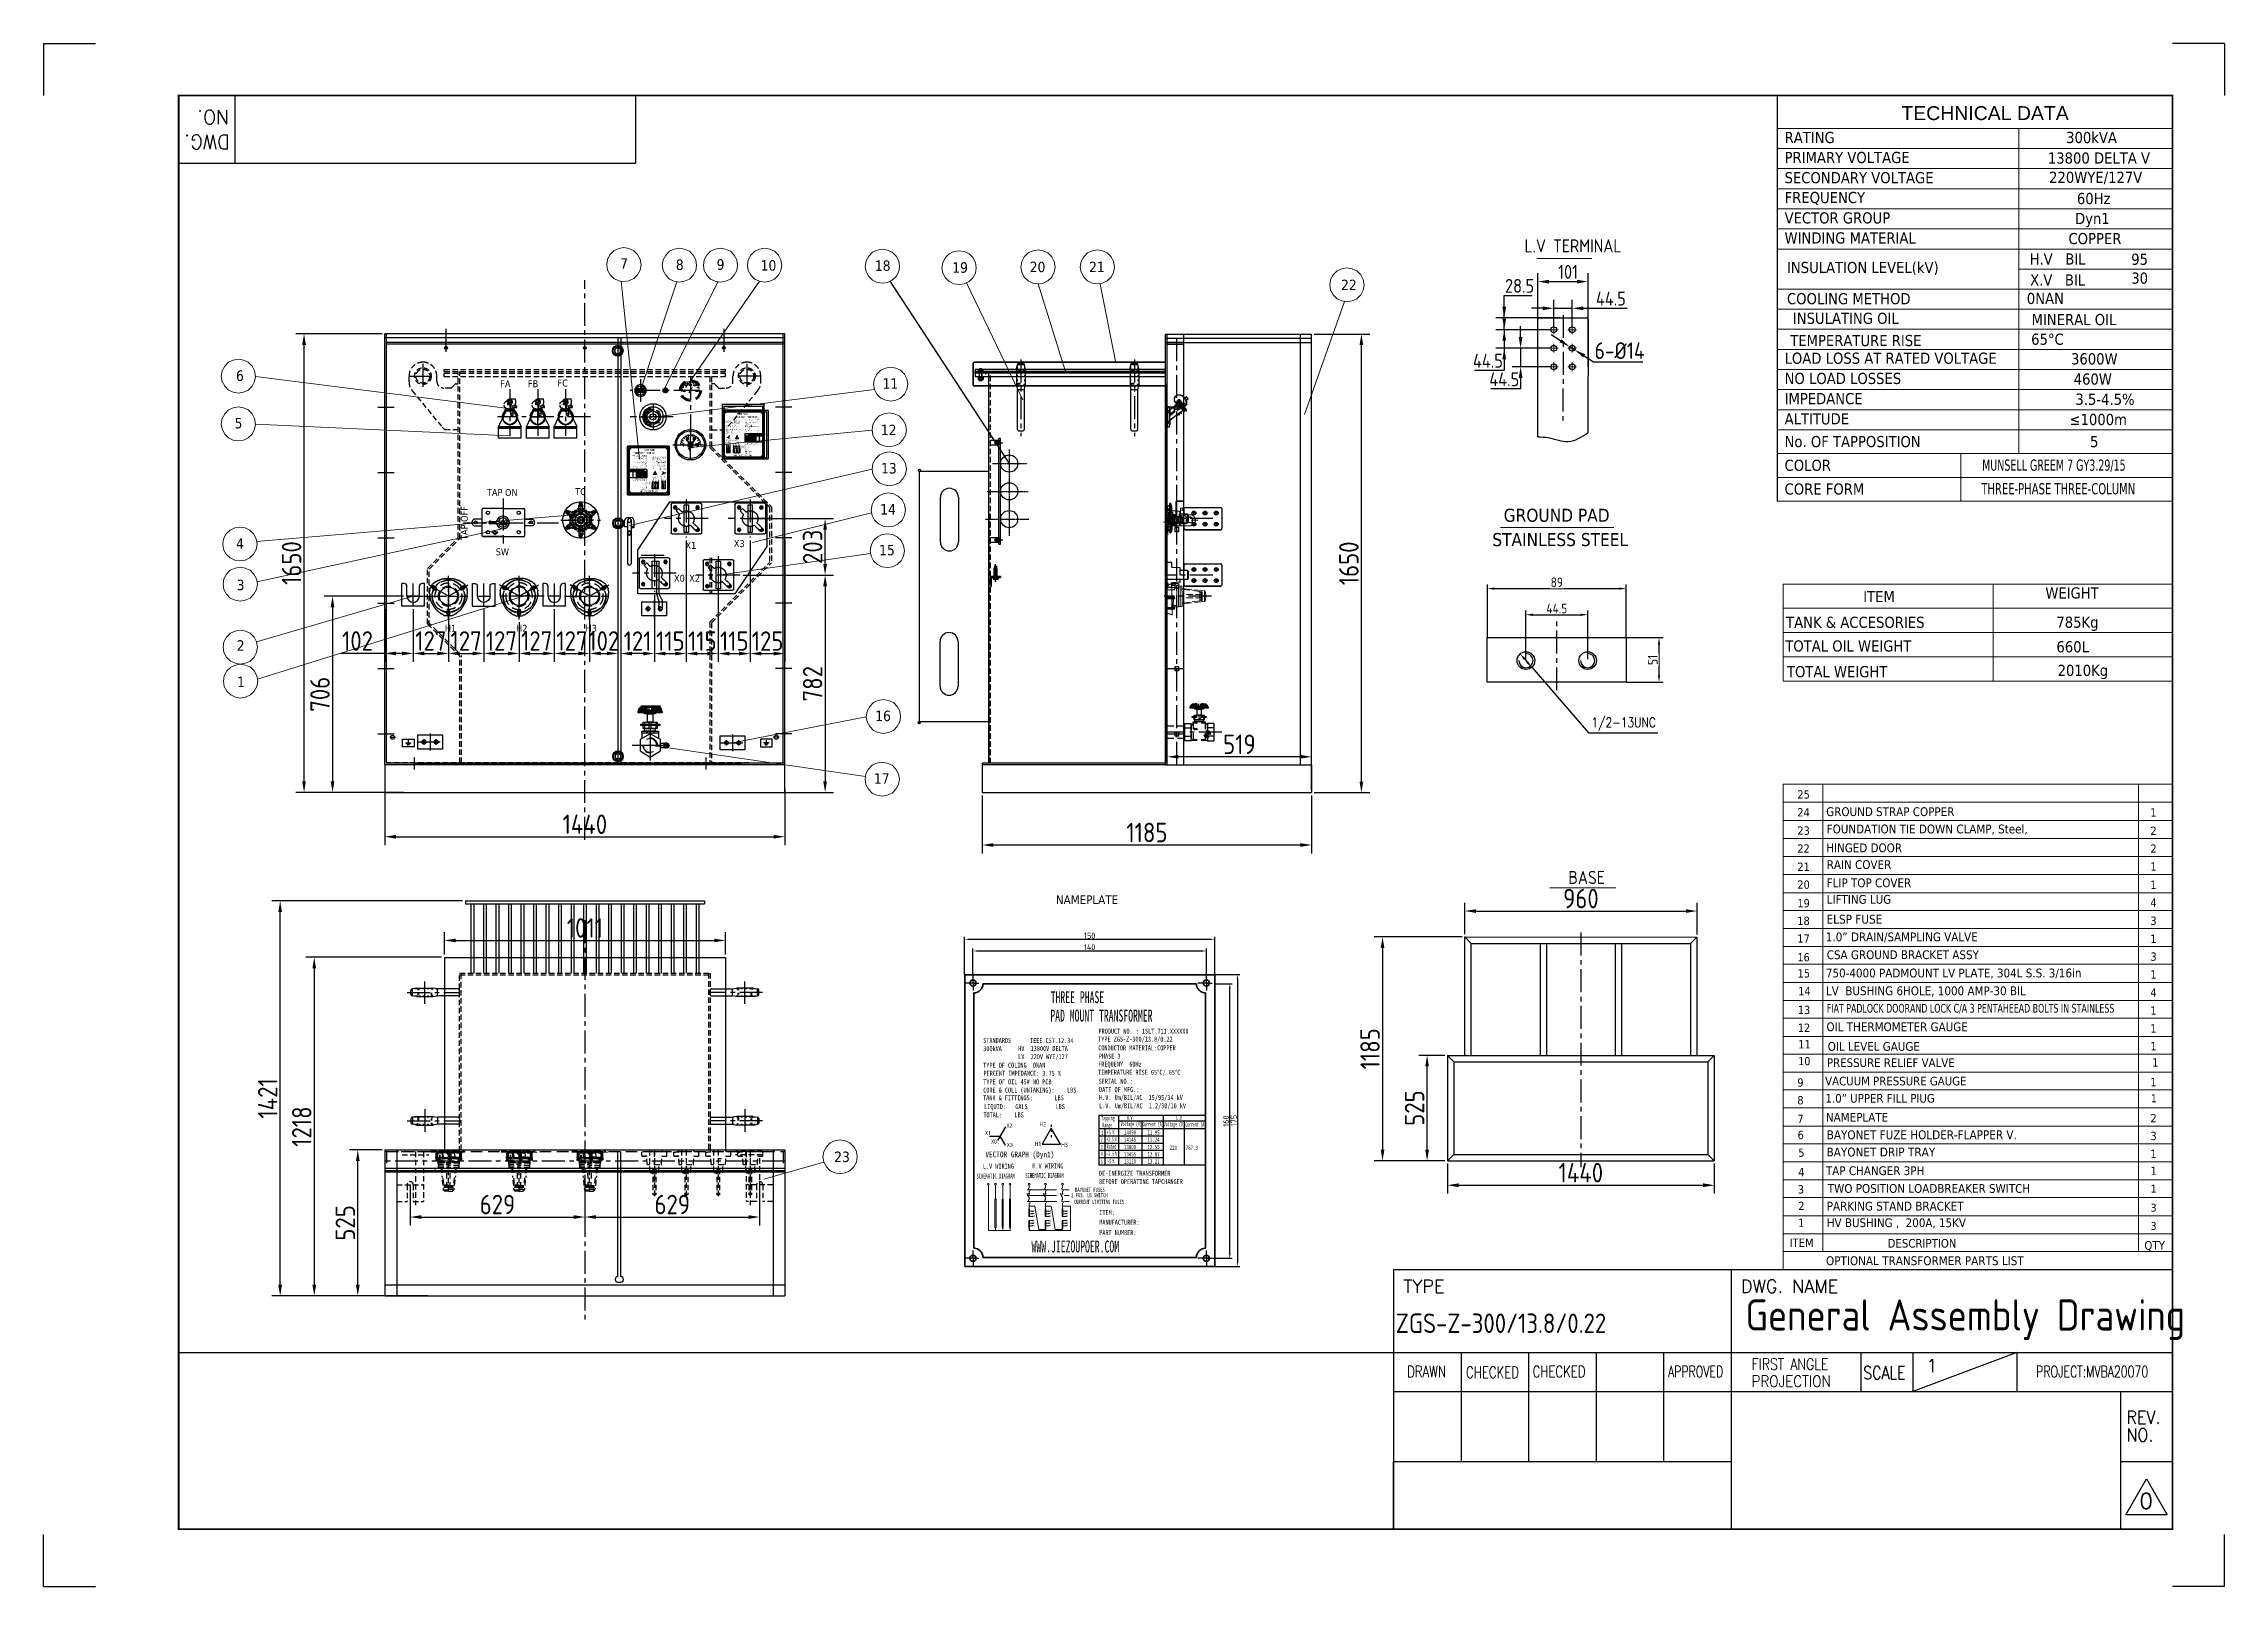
# Model space of a CAD drawing. Header units: millimetres. Extents: x 70841 to 133731, y -170061 to -164340.
# Drawn here: x 116956 to 124805, y -169944 to -164394 of the extents above; entities that cross this region are included whole.
import ezdxf
from ezdxf.enums import TextEntityAlignment as Align

# ---------------------------------------------------------------- set-up
doc = ezdxf.new("R2010")
doc.units = ezdxf.units.MM
doc.header["$LTSCALE"] = 13
for name, pattern in [('2 虚线', [5.75, 4.5, -1.25]), ('ACAD_ISO03W100', [1.18, 0.47, -0.71]), ('ACAD_ISO04W100', [30, 24, -3, 0, -3]), ('CENTER', [50.8, 31.75, -6.35, 6.35, -6.35]), ('CENTER2', [1.125, 0.75, -0.125, 0.125, -0.125]), ('CENTERX2', [101.6, 63.5, -12.7, 12.7, -12.7]), ('DASHED', [0.75, 0.5, -0.25]), ('HIDDEN', [9.525, 6.35, -3.175]), ('点画线', [18, 12, -2, 2, -2])]:
    doc.linetypes.add(name, pattern=pattern)
doc.layers.get('0').update_dxf_attribs({"color": 1, "linetype": 'CENTER'})
for name, color, linetype in [('01', 7, 'Continuous'), ('1', 4, 'Continuous'), ('10', 1, 'Continuous'), ('1轮廓实线层', 7, 'Continuous'), ('2', 3, 'Continuous'), ('2细线层', 4, 'Continuous'), ('3中心线层', 1, 'CENTER'), ('4', 2, 'HIDDEN'), ('4虚线层', 6, 'DASHED'), ('5剖面线层', 2, 'Continuous'), ('6文字层', 3, 'Continuous'), ('C00-00-00', 7, 'Continuous'), ('CORE', 5, 'Continuous'), ('HYJ1', 6, 'ACAD_ISO04W100'), ('HYJ3', 4, 'Continuous'), ('´ÖÊµÏß', 7, 'Continuous'), ('µã»®Ïß', 7, 'Continuous'), ('Ï¸ÊµÏß', 7, 'Continuous'), ('Ï¸Ïß', 7, 'Continuous'), ('中心线', 1, 'CENTER2'), ('器身绝缘0', 4, 'Continuous'), ('粗实线', 4, 'Continuous'), ('细实线', 2, 'Continuous'), ('虚线', 6, 'HIDDEN'), ('铁心虚线', 1, 'DASHED')]:
    doc.layers.add(name, color=color, linetype=linetype)
for name, color, linetype, lineweight in [('2-0.13', 3, 'Continuous', 13), ('标注、文本', 3, 'Continuous', 25), ('铁心', 3, 'Continuous', 0)]:
    doc.layers.add(name, color=color, linetype=linetype, lineweight=lineweight)
doc.layers.add('paper', color=254, linetype='Continuous', plot=False)
doc.layers.add('中心线层', color=1, linetype='点画线', lineweight=18, true_color=0xff0000)
doc.styles.add('11', font='')
doc.styles.add('Note Text (ANSI)', font='arial.ttf')
doc.styles.add('PDF Arial', font='arial.ttf')
doc.styles.add('ROMANS', font='romans.shx', dxfattribs={"bigfont": 'whgtxt.shx'})
doc.styles.get("Standard").update_dxf_attribs({"font": 'gbenor.shx', "bigfont": 'gbcbig.shx'})
doc.styles.add('Tahoma$001', font='tahoma.ttf', dxfattribs={"height": 2.159784})
doc.styles.add('Tahoma_txtstyle_28.05_0_0', font='tahoma.ttf')
doc.styles.add('Tahoma_txtstyle_28.49_0_0', font='tahoma.ttf')
doc.styles.add('Tahoma_txtstyle_28.73_0_0', font='tahoma.ttf')
doc.styles.add('Tahoma_txtstyle_28.76_0_0', font='tahoma.ttf')
doc.styles.add('Tahoma_txtstyle_28.82_0_0', font='tahoma.ttf')
doc.styles.add('Tahoma_txtstyle_28.87_0_0', font='tahoma.ttf')
doc.styles.add('Tahoma_txtstyle_28.88_0_0', font='tahoma.ttf')
doc.styles.add('Tahoma_txtstyle_30.00_0_0', font='tahoma.ttf')
doc.styles.add('Tahoma_txtstyle_30.40_0_0', font='tahoma.ttf')
doc.styles.add('Tahoma_txtstyle_30.54_0_0', font='tahoma.ttf')
doc.styles.add('宋体', font='', dxfattribs={"width": 0.6})
doc.styles.get('11').set_extended_font_data('FangSong_GB2312')
doc.styles.get('宋体').set_extended_font_data('Microsoft YaHei')
doc.dimstyles.new('1$0', dxfattribs={"dimtxt": 3.5, "dimasz": 2.5, "dimexe": 1.5, "dimexo": 0, "dimgap": 0.5, "dimtad": 1, "dimtoh": 1, "dimdec": 1, "dimtxsty": 'Standard', "dimcen": 2.5, "dimclrd": 3, "dimclre": 3, "dimclrt": 3, "dimadec": 1, "dimazin": 0, "dimtfac": 1, "dimtdec": 1, "dimtmove": 0, "dimatfit": 2, "dimfxl": 1.5, "dimarcsym": 0})
doc.dimstyles.new('1-15', dxfattribs={"dimscale": 20, "dimtxt": 3.5, "dimasz": 2, "dimexe": 1.5, "dimexo": 0.5, "dimgap": 0.5, "dimtad": 1, "dimtoh": 1, "dimdec": 1, "dimdsep": 46, "dimtxsty": 'Standard', "dimcen": 2.5, "dimclrd": 3, "dimclre": 3, "dimclrt": 3, "dimadec": 0, "dimazin": 2, "dimtfac": 1, "dimtdec": 1, "dimtmove": 0, "dimatfit": 2, "dimfxl": 1, "dimarcsym": 0})
doc.dimstyles.new('丁晓菲', dxfattribs={"dimscale": 10, "dimtxt": 3.5, "dimasz": 2.5, "dimexe": 1.5, "dimexo": 0, "dimgap": 0.5, "dimtad": 1, "dimtoh": 1, "dimtxsty": 'Standard', "dimcen": 2.5, "dimclrd": 3, "dimclre": 3, "dimclrt": 2, "dimadec": 0, "dimazin": 0, "dimtfac": 1, "dimtmove": 0, "dimatfit": 2, "dimfxl": 1.5, "dimarcsym": 0})

# ---------------------------------------------------------------- blocks, each defined once
blk = doc.blocks.new('A$C611D0E0A')
at = {"layer": '粗实线', "lineweight": 30}
h = blk.add_hatch(color=256, dxfattribs=at)
h.dxf.hatch_style = 2
h.paths.add_polyline_path([(0.38, 1.19), (0.68, 1.19), (0.68, 1.35), (0.38, 1.35)])
h = blk.add_hatch(color=256, dxfattribs=at)
h.dxf.hatch_style = 2
h.paths.add_polyline_path([(0.42, 1.65), (0.47, 1.65), (0.47, 1.61)])
h = blk.add_hatch(color=256, dxfattribs=at)
h.dxf.hatch_style = 2
h.paths.add_polyline_path([(0.59, 1.99), (0.63, 1.99), (0.63, 1.95)])
h = blk.add_hatch(color=256, dxfattribs=at)
h.dxf.hatch_style = 2
h.paths.add_polyline_path([(0.63, 1.86), (0.89, 1.86), (0.89, 1.99), (0.63, 1.99)])
h = blk.add_hatch(color=256, dxfattribs=at)
h.dxf.hatch_style = 2
h.paths.add_polyline_path([(0.93, 2.2), (0.93, 2.16), (0.97, 2.16)])
h = blk.add_hatch(color=256, dxfattribs=at)
h.dxf.hatch_style = 2
h.paths.add_polyline_path([(0.93, 1.9), (1.14, 1.48), (1.27, 1.48)])
h = blk.add_hatch(color=256, dxfattribs=at)
h.dxf.hatch_style = 2
h.paths.add_polyline_path([(1.14, 1.48), (1.19, 1.44), (1.4, 1.44)])
h = blk.add_hatch(color=256, dxfattribs=at)
h.dxf.hatch_style = 2
h.paths.add_polyline_path([(1.14, 1.48), (1.27, 1.48), (1.4, 1.44)])
h = blk.add_hatch(color=256, dxfattribs=at)
h.dxf.hatch_style = 2
h.paths.add_polyline_path([(1.19, 1.35), (1.14, 1.31), (1.44, 1.31)])
h = blk.add_hatch(color=256, dxfattribs=at)
h.dxf.hatch_style = 2
h.paths.add_polyline_path([(1.14, 1.31), (1.19, 1.27), (1.44, 1.27)])
h = blk.add_hatch(color=256, dxfattribs=at)
h.dxf.hatch_style = 2
h.paths.add_polyline_path([(1.14, 1.31), (1.44, 1.31), (1.44, 1.27)])
h = blk.add_hatch(color=256, dxfattribs=at)
h.dxf.hatch_style = 2
h.paths.add_polyline_path([(1.19, 1.9), (1.44, 1.9), (1.44, 2.03), (1.19, 2.03)])
h = blk.add_hatch(color=256, dxfattribs=at)
h.dxf.hatch_style = 2
h.paths.add_polyline_path([(1.19, 1.44), (1.19, 1.4), (1.4, 1.4)])
h = blk.add_hatch(color=256, dxfattribs=at)
h.dxf.hatch_style = 2
h.paths.add_polyline_path([(1.19, 1.44), (1.4, 1.44), (1.4, 1.4)])
h = blk.add_hatch(color=256, dxfattribs=at)
h.dxf.hatch_style = 2
h.paths.add_polyline_path([(1.19, 1.4), (1.19, 1.35), (1.44, 1.35)])
h = blk.add_hatch(color=256, dxfattribs=at)
h.dxf.hatch_style = 2
h.paths.add_polyline_path([(1.19, 1.4), (1.4, 1.4), (1.44, 1.35)])
h = blk.add_hatch(color=256, dxfattribs=at)
h.dxf.hatch_style = 2
h.paths.add_polyline_path([(1.19, 1.35), (1.44, 1.35), (1.44, 1.31)])
h = blk.add_hatch(color=256, dxfattribs=at)
h.dxf.hatch_style = 2
h.paths.add_polyline_path([(1.19, 1.27), (1.23, 1.23), (1.48, 1.23)])
h = blk.add_hatch(color=256, dxfattribs=at)
h.dxf.hatch_style = 2
h.paths.add_polyline_path([(1.19, 1.27), (1.44, 1.27), (1.48, 1.23)])
h = blk.add_hatch(color=256, dxfattribs=at)
h.dxf.hatch_style = 2
h.paths.add_polyline_path([(1.23, 1.23), (1.31, 1.19), (1.48, 1.19)])
h = blk.add_hatch(color=256, dxfattribs=at)
h.dxf.hatch_style = 2
h.paths.add_polyline_path([(1.23, 1.23), (1.48, 1.23), (1.48, 1.19)])
h = blk.add_hatch(color=256, dxfattribs=at)
h.dxf.hatch_style = 2
h.paths.add_polyline_path([(1.31, 1.19), (1.35, 1.1), (1.57, 1.1)])
h = blk.add_hatch(color=256, dxfattribs=at)
h.dxf.hatch_style = 2
h.paths.add_polyline_path([(1.31, 1.19), (1.48, 1.19), (1.57, 1.1)])
h = blk.add_hatch(color=256, dxfattribs=at)
h.dxf.hatch_style = 2
h.paths.add_polyline_path([(1.35, 1.1), (1.57, 1.1), (1.4, 0.97)])
h = blk.add_hatch(color=256, dxfattribs=at)
h.dxf.hatch_style = 2
h.paths.add_polyline_path([(1.69, 2.2), (1.65, 2.16), (1.69, 2.16)])
h = blk.add_hatch(color=256, dxfattribs=at)
h.dxf.hatch_style = 2
h.paths.add_polyline_path([(1.74, 1.86), (1.95, 1.86), (1.95, 1.99), (1.74, 1.99)])
h = blk.add_hatch(color=256, dxfattribs=at)
h.dxf.hatch_style = 2
h.paths.add_polyline_path([(1.99, 1.99), (1.95, 1.95), (1.99, 1.95)])
h = blk.add_hatch(color=256, dxfattribs=at)
h.dxf.hatch_style = 2
h.paths.add_polyline_path([(1.95, 1.19), (2.2, 1.19), (2.2, 1.35), (1.95, 1.35)])
h = blk.add_hatch(color=256, dxfattribs=at)
h.dxf.hatch_style = 2
h.paths.add_polyline_path([(1.99, 1.99), (2.03, 1.99), (1.99, 1.95)])
h = blk.add_hatch(color=256, dxfattribs=at)
h.dxf.hatch_style = 2
h.paths.add_polyline_path([(2.16, 1.65), (2.2, 1.65), (2.16, 1.61)])
for points in [[(1.31, 2.62), (0.89, 2.54), (0.55, 2.37), (0.25, 2.07), (0.21, 1.95)], [(0, 1.31), (0.08, 0.93), (0.25, 0.55), (0.55, 0.25), (0.68, 0.21)], [(0.08, 1.31), (0.17, 0.85), (0.42, 0.47), (0.72, 0.3)], [(0.17, 1.31), (0.25, 0.89), (0.51, 0.51), (0.76, 0.38)], [(1.31, 2.54), (0.85, 2.46), (0.42, 2.2), (0.25, 1.9)], [(1.31, 2.46), (0.89, 2.37), (0.51, 2.12), (0.34, 1.86)], [(1.31, 0.21), (1.74, 0.3), (2.12, 0.51), (2.24, 0.76)], [(1.31, 0.08), (1.78, 0.17), (2.16, 0.47), (2.33, 0.72)], [(1.31, 0), (1.69, 0.08), (2.07, 0.25), (2.37, 0.55), (2.41, 0.68)], [(2.41, 1.31), (2.33, 1.74), (2.12, 2.12), (1.86, 2.29)], [(2.54, 1.31), (2.46, 1.78), (2.16, 2.2), (1.9, 2.37)], [(2.62, 1.31), (2.54, 1.74), (2.37, 2.07), (2.07, 2.37), (1.95, 2.41)], [(2.54, 1.31), (2.54, 1.35)], [(2.62, 1.31), (2.62, 1.35)]]:
    blk.add_lwpolyline(points, dxfattribs=at)
for points in [[(0.34, 1.27), (0.38, 1.27)], [(0.38, 1.65), (0.47, 1.61), (0.47, 1.65), (0.42, 1.65)], [(0.38, 1.19), (0.68, 1.19), (0.68, 1.35), (0.38, 1.35)], [(0.59, 1.99), (0.63, 1.95)], [(0.63, 1.86), (0.89, 1.86), (0.89, 1.99), (0.63, 1.99)], [(0.93, 2.2), (0.97, 2.16), (0.93, 2.16)], [(1.19, 1.9), (1.44, 1.9), (1.44, 2.03), (1.19, 2.03)], [(1.4, 2.33), (1.23, 2.33)], [(1.31, 2.24), (1.31, 2.2), (1.31, 2.16), (1.35, 2.16), (1.35, 2.2), (1.35, 2.24)], [(1.69, 2.2), (1.69, 2.16), (1.65, 2.16)], [(1.69, 2.2), (1.65, 2.16), (1.69, 2.16)], [(1.74, 1.86), (1.95, 1.86), (1.95, 1.99), (1.74, 1.99)], [(2.03, 1.99), (1.99, 1.95), (1.95, 1.95), (1.99, 1.99)], [(1.99, 1.99), (1.95, 1.95), (1.99, 1.95), (2.03, 1.99)], [(1.95, 1.19), (2.2, 1.19), (2.2, 1.35), (1.95, 1.35)], [(2.2, 1.65), (2.16, 1.61), (2.16, 1.65)], [(2.2, 1.65), (2.16, 1.61), (2.16, 1.65)], [(2.29, 1.27), (2.2, 1.27)], [(2.29, 1.27), (2.2, 1.27)]]:
    blk.add_lwpolyline(points, close=True, dxfattribs=at)
for points in [[(0.17, 1.27), (0.17, 1.27), (0.34, 1.27), (0.34, 1.27)], [(0.21, 1.48), (0.21, 1.48), (0.34, 1.48), (0.34, 1.48)], [(0.25, 1.69), (0.25, 1.69), (0.38, 1.65), (0.38, 1.65)], [(0.34, 1.9), (0.34, 1.9), (0.47, 1.82), (0.47, 1.82)], [(0.51, 2.07), (0.51, 2.07), (0.59, 1.99), (0.59, 1.99)], [(0.68, 2.24), (0.68, 2.24), (0.76, 2.12), (0.76, 2.12)], [(0.85, 2.37), (0.85, 2.37), (0.93, 2.2), (0.93, 2.2)], [(1.1, 2.41), (1.1, 2.41), (1.1, 2.24), (1.1, 2.24)], [(1.31, 2.46), (1.31, 2.46), (1.31, 2.29), (1.31, 2.29)], [(1.52, 2.41), (1.52, 2.41), (1.48, 2.24), (1.48, 2.24)], [(1.74, 2.37), (1.74, 2.37), (1.69, 2.2), (1.69, 2.2)], [(1.95, 2.24), (1.95, 2.24), (1.86, 2.12), (1.86, 2.12)], [(2.12, 2.07), (2.12, 2.07), (1.99, 1.99), (1.99, 1.99)], [(2.24, 1.9), (2.24, 1.9), (2.12, 1.82), (2.12, 1.82)], [(2.37, 1.69), (2.37, 1.69), (2.2, 1.65), (2.2, 1.65)], [(2.41, 1.48), (2.41, 1.48), (2.24, 1.48), (2.24, 1.48)], [(2.41, 1.27), (2.41, 1.27), (2.29, 1.27), (2.29, 1.27)], [(2.41, 1.31), (2.41, 1.31), (2.41, 1.35), (2.41, 1.35)]]:
    blk.add_open_spline(points, degree=3, dxfattribs=at)
blk = doc.blocks.new('A$C588303E3')
at = {"layer": '粗实线', "lineweight": 30}
for points in [[(0, 5.7), (0.6, 2.5), (2.5, 0.6), (5.7, 0), (8.3, 0.6)], [(0, 5.7), (0.6, 2.5), (3.2, 0.6), (5.7, 0), (8.3, 0.6)], [(0.6, 8.3), (5.7, 11.4)], [(10.8, 2.5), (5.7, 0), (0.6, 2.5)], [(11.4, 5.7), (10.8, 8.3), (8.3, 10.2), (5.7, 11.4), (2.5, 10.2)], [(8.9, 6.3), (7.6, 8.3), (5.1, 8.9), (3.2, 7.6), (2.5, 5.1), (3.8, 3.2), (6.3, 2.5)], [(10.8, 5.7), (10.2, 8.3), (8.3, 10.2), (5.7, 10.8), (3.2, 10.2)], [(10.8, 2.5), (10.8, 8.3), (5.7, 11.4)], [(10.8, 5.7), (10.8, 6.3)]]:
    blk.add_lwpolyline(points, dxfattribs=at)
for points in [[(8.9, 8.9), (7, 10.2), (4.4, 10.2), (2.5, 8.9), (0.6, 7), (0.6, 4.4), (2.5, 1.9), (4.4, 0.6), (7, 0.6), (8.9, 1.9), (10.2, 4.4), (10.2, 7)], [(8.3, 5.7), (7.6, 7.6), (5.7, 8.3), (3.8, 7.6), (3.2, 5.7), (3.8, 3.8), (5.7, 2.5), (7.6, 3.8)]]:
    blk.add_lwpolyline(points, close=True, dxfattribs=at)
for points in [[(0.6, 2.5), (0.6, 2.5), (0.6, 8.3), (0.6, 8.3)], [(11.4, 5.7), (11.4, 5.7), (11.4, 6.3), (11.4, 6.3)]]:
    blk.add_open_spline(points, degree=3, dxfattribs=at)
blk = doc.blocks.new('A$C74305C97')
at = {"layer": '粗实线', "lineweight": 30}
for p, q in [((0.51, 1.12), (1.14, 0.53)), ((0.51, 0.53), (1.14, 1.12))]:
    blk.add_line(p, q, dxfattribs=at)
for points in [[(1.14, 1.12), (0.51, 1.12), (0.51, 0.53)], [(0.51, 0.53), (1.14, 0.53)], [(1.14, 0.53), (1.14, 1.12)]]:
    blk.add_lwpolyline(points, dxfattribs=at)
for radius in [0.823, 0.593]:
    blk.add_circle((0.82, 0.82), radius, dxfattribs=at)
blk = doc.blocks.new('A$C712F3155')
at = {"layer": '1', "color": 1, "linetype": 'CENTERX2', "lineweight": -3, "ltscale": 0.1}
for p, q in [((90, 0), (90, 157)), ((0, 84.1), (158.7, 84.1)), ((90, 84.1), (19.5, 124.8)), ((90, 130.3), (90, 35.5)), ((90, 84.1), (160.5, 124.8))]:
    blk.add_line(p, q, dxfattribs=at)
blk.add_circle((90, 84.1), 59, dxfattribs=at)
at = {"layer": '2细线层'}
for centre in [(38.9, 113.6), (141.1, 113.6), (90, 25.1)]:
    blk.add_circle(centre, 5, dxfattribs=at)
at = {"layer": '标注、文本'}
for centre in [(38.9, 113.6), (141.1, 113.6), (90, 25.1)]:
    blk.add_arc(centre, 5.5, 242.67153, 150.00001, dxfattribs=at)
at = {"layer": '粗实线'}
blk.add_circle((90, 84.1), 32.5, dxfattribs=at)
blk = doc.blocks.new('A$C03F92070')
at = {"layer": '4虚线层', "ltscale": 5}
for p, q in [((16.5, 94.8), (10.9, 98)), ((16.4, 107.6), (22, 104.3)), ((67.8, 40.2), (67.8, 116)), ((113.7, 104.3), (119.3, 107.6)), ((124.8, 98), (119.2, 94.8)), ((23.3, 71.5), (112.4, 71.5)), ((62.3, 8.9), (62.3, 15.4)), ((73.3, 15.4), (73.3, 8.9))]:
    blk.add_line(p, q, dxfattribs=at)
for radius in [57.5, 48, 36, 32.5]:
    blk.add_circle((67.8, 71.5), radius, dxfattribs=at)
at = {"layer": '4虚线层', "ltscale": 5, "extrusion": (0, 0, -1)}
for centre, radius, start, end in [((-90, 83.1), 90, 358.61821, 4.5479), ((-90, 83.1), 90, 7.76573, 8.91687), ((-67.8, 71.5), 71.5, 20.96454, 39.03546), ((-68.8, 46.5), 90, 51.08313, 52.23427), ((-68.8, 46.5), 90, 55.4521, 61.38179), ((-68.8, 46.5), 90, 64.92451, 71.02185), ((-62.3, 65.4), 70, 71.02185, 87.94531), ((-67.8, -88), 223.5, 87.94531, 92.05469), ((-73.4, 65.4), 70, 92.05469, 108.97815), ((-66.9, 46.5), 90, 108.97815, 115.07549), ((-66.9, 46.5), 90, 118.61821, 124.5479), ((-66.9, 46.5), 90, 127.76573, 128.91687), ((-67.8, 71.5), 71.5, 140.96454, 159.03546), ((-45.7, 83.1), 90, 171.08313, 172.23427), ((-45.7, 83.1), 90, 175.4521, 181.38179), ((-90, 83.1), 90, 349.46719, 355.07549), ((-70.3, 79.5), 70, 331.9245, 349.46719), ((-205.8, 151.7), 223.5, 327.65027, 331.9245), ((-76.1, 69.6), 70, 310.17076, 327.65027), ((-89, 84.9), 90, 304.92451, 310.17076), ((-89, 84.9), 90, 295.4521, 301.38179), ((-89, 84.9), 90, 291.08313, 292.23427), ((-67.8, 71.5), 71.5, 260.96454, 279.03546), ((-46.7, 84.9), 90, 247.76573, 248.91687), ((-46.7, 84.9), 90, 238.61821, 244.5479), ((-46.7, 84.9), 90, 233.02623, 235.07549), ((-58.7, 68.9), 70, 212.35682, 233.02623), ((71, 151), 223.5, 207.21776, 212.35682), ((-65.6, 80.8), 70, 186.60228, 207.21776), ((-45.7, 83.1), 90, 184.92451, 186.60228)]:
    blk.add_arc(centre, radius, start, end, dxfattribs=at)
at = {"layer": '4虚线层', "ltscale": 5}
for centre, start, end in [((13.6, 102.8), 60, 240), ((19.2, 99.6), 240, 60), ((116.5, 99.6), 120, 300), ((122.1, 102.8), 300, 120), ((67.8, 15.4), 0, 180), ((67.8, 8.9), 180, 0)]:
    blk.add_arc(centre, 5.5, start, end, dxfattribs=at)
for points, knots in [([(0, 81.2), (0, 81.2), (0, 81.2), (0, 81.1), (0, 81.1), (0, 81.1), (0, 81), (0, 80.8), (0, 80.7), (0, 80.4), (0, 80.2), (0.1, 79.8), (0.1, 79.7), (0.1, 79.2), (0.1, 79), (0.1, 78.6), (0.1, 78.4), (0.1, 77.9), (0.2, 77.7), (0.2, 77.3), (0.2, 77.1), (0.2, 76.7), (0.2, 76.5), (0.3, 76.1), (0.3, 76), (0.3, 75.7), (0.3, 75.5), (0.3, 75.3), (0.3, 75.3), (0.3, 75.2), (0.3, 75.2), (0.3, 75.2), (0.3, 75.2), (0.3, 75.2)], [0, 0, 0, 0, 0.005743, 0.005743, 0.043766, 0.043766, 0.119813, 0.119813, 0.195859, 0.195859, 0.271906, 0.271906, 0.347952, 0.347952, 0.423999, 0.423999, 0.500046, 0.500046, 0.576092, 0.576092, 0.652139, 0.652139, 0.728185, 0.728185, 0.804232, 0.804232, 0.880279, 0.880279, 0.956325, 0.956325, 0.994349, 0.994349, 1, 1, 1, 1]), ([(0, 81), (0, 80.9), (0, 80.8), (0.1, 80.6), (0.1, 80.5), (0.2, 80.2), (0.3, 80), (0.5, 79.5), (0.6, 79.2), (0.8, 78.7), (0.8, 78.4), (0.9, 78), (0.9, 77.8), (1, 77.5), (1, 77.4), (0.9, 77.1), (0.9, 77), (0.8, 76.7), (0.8, 76.6), (0.7, 76.3), (0.6, 76.2), (0.5, 76), (0.5, 75.9), (0.4, 75.8), (0.4, 75.7), (0.3, 75.5), (0.3, 75.5), (0.3, 75.4)], [0, 0, 0, 0, 0.0625, 0.0625, 0.125, 0.125, 0.25, 0.25, 0.375, 0.375, 0.5, 0.5, 0.5625, 0.5625, 0.625, 0.625, 0.6875, 0.6875, 0.75, 0.75, 0.8125, 0.8125, 0.875, 0.875, 0.9375, 0.9375, 1, 1, 1, 1]), ([(0.5, 92.8), (0.5, 92.7), (0.5, 92.6), (0.5, 92.4), (0.5, 92.3), (0.4, 92.1), (0.4, 91.9), (0.4, 91.7), (0.4, 91.3), (0.3, 90.9), (0.3, 90.5), (0.3, 90.3), (0.3, 90.3), (0.3, 90.2)], [0, 0, 0, 0, 0.05466, 0.108897, 0.162889, 0.216817, 0.270864, 0.325211, 0.488741, 0.649833, 0.813717, 0.974388, 1, 1, 1, 1]), ([(0.7, 94.3), (0.7, 94.2), (0.7, 94.1), (0.6, 94), (0.6, 93.8), (0.6, 93.6), (0.6, 93.5), (0.6, 93.3), (0.6, 93.1), (0.5, 93), (0.5, 92.8), (0.5, 92.8)], [0, 0, 0, 0, 0.111498, 0.221956, 0.331773, 0.441359, 0.551122, 0.661472, 0.77281, 0.885527, 1, 1, 1, 1]), ([(0.7, 94.7), (0.7, 94.6), (0.7, 94.6), (0.7, 94.5), (0.7, 94.4), (0.7, 94.3), (0.7, 94.3)], [0, 0, 0, 0, 0.248829, 0.498052, 0.748251, 1, 1, 1, 1]), ([(0.8, 95.3), (0.8, 95.3), (0.8, 95.2), (0.8, 95.2), (0.8, 95.1), (0.8, 95), (0.8, 95)], [0, 0, 0, 0, 0.190297, 0.457484, 0.727058, 1, 1, 1, 1]), ([(13.9, 117.8), (13.9, 117.8), (13.9, 117.8), (13.8, 117.7), (13.8, 117.7), (13.7, 117.6), (13.7, 117.6)], [0, 0, 0, 0, 0.272943, 0.542517, 0.809704, 1, 1, 1, 1]), ([(14.2, 118), (14.2, 118), (14.1, 118), (14.1, 117.9), (14, 117.9), (14, 117.8), (13.9, 117.8)], [0, 0, 0, 0, 0.251777, 0.501943, 0.751136, 1, 1, 1, 1]), ([(14.6, 118.3), (14.5, 118.2), (14.5, 118.2), (14.4, 118.1), (14.3, 118.1), (14.2, 118), (14.2, 118)], [0, 0, 0, 0, 0.251749, 0.501948, 0.751171, 1, 1, 1, 1]), ([(15.7, 119.2), (15.7, 119.1), (15.6, 119), (15.5, 118.9), (15.3, 118.8), (15.2, 118.7), (15.1, 118.6), (14.9, 118.5), (14.8, 118.5), (14.7, 118.4), (14.6, 118.3), (14.6, 118.3)], [0, 0, 0, 0, 0.114473, 0.22719, 0.338528, 0.448878, 0.558641, 0.668227, 0.778044, 0.888502, 1, 1, 1, 1]), ([(17.8, 120.6), (17.8, 120.6), (17.7, 120.6), (17.6, 120.5), (17.3, 120.3), (16.9, 120), (16.6, 119.8), (16.3, 119.6), (16, 119.4), (15.8, 119.2), (15.7, 119.2)], [0, 0, 0, 0, 0.026865, 0.187364, 0.351072, 0.511786, 0.674931, 0.783277, 0.891149, 1, 1, 1, 1]), ([(30.9, 128.1), (30.9, 128.1), (30.9, 128.1), (30.8, 128.1), (30.8, 128), (30.6, 128), (30.5, 127.9), (30.2, 127.8), (30, 127.7), (29.7, 127.5), (29.5, 127.4), (29.2, 127.3), (29, 127.2), (28.6, 127), (28.4, 126.9), (28, 126.7), (27.8, 126.6), (27.4, 126.4), (27.2, 126.3), (26.9, 126.1), (26.7, 126), (26.4, 125.8), (26.2, 125.8), (26, 125.6), (25.9, 125.6), (25.7, 125.5), (25.6, 125.4), (25.6, 125.4), (25.6, 125.4), (25.6, 125.4), (25.6, 125.4), (25.6, 125.4)], [0, 0, 0, 0, 0.043819, 0.043819, 0.119878, 0.119878, 0.195937, 0.195937, 0.271996, 0.271996, 0.348055, 0.348055, 0.424114, 0.424114, 0.500173, 0.500173, 0.576231, 0.576231, 0.65229, 0.65229, 0.728349, 0.728349, 0.804408, 0.804408, 0.880467, 0.880467, 0.956526, 0.956526, 0.994556, 0.994556, 1, 1, 1, 1]), ([(30.7, 128), (30.6, 128), (30.6, 127.9), (30.5, 127.8), (30.4, 127.8), (30.3, 127.6), (30.2, 127.5), (30.1, 127.4), (30, 127.3), (29.9, 127), (29.8, 126.9), (29.6, 126.7), (29.5, 126.6), (29.3, 126.5), (29.2, 126.4), (28.9, 126.3), (28.8, 126.2), (28.4, 126.1), (28.1, 126), (27.5, 125.9), (27.3, 125.8), (26.9, 125.8), (26.7, 125.7), (26.5, 125.7), (26.4, 125.7), (26, 125.6), (25.8, 125.6), (25.7, 125.5)], [0, 0, 0, 0, 0.0625, 0.0625, 0.125, 0.125, 0.1875, 0.1875, 0.25, 0.25, 0.3125, 0.3125, 0.375, 0.375, 0.4375, 0.4375, 0.5, 0.5, 0.625, 0.625, 0.75, 0.75, 0.8125, 0.8125, 0.875, 0.875, 1, 1, 1, 1]), ([(110.1, 125.4), (110.1, 125.4), (110.1, 125.4), (110.1, 125.4), (110.1, 125.4), (110.1, 125.4), (110, 125.5), (109.8, 125.6), (109.7, 125.6), (109.5, 125.8), (109.3, 125.8), (109, 126), (108.8, 126.1), (108.5, 126.3), (108.3, 126.4), (107.9, 126.6), (107.7, 126.7), (107.3, 126.9), (107.1, 127), (106.7, 127.2), (106.5, 127.3), (106.2, 127.5), (106, 127.5), (105.7, 127.7), (105.5, 127.8), (105.2, 127.9), (105.1, 128), (104.9, 128), (104.9, 128.1), (104.8, 128.1), (104.8, 128.1), (104.8, 128.1), (104.8, 128.1), (104.8, 128.1)], [0, 0, 0, 0, 0.005743, 0.005743, 0.043766, 0.043766, 0.119813, 0.119813, 0.195859, 0.195859, 0.271906, 0.271906, 0.347952, 0.347952, 0.423999, 0.423999, 0.500046, 0.500046, 0.576092, 0.576092, 0.652139, 0.652139, 0.728185, 0.728185, 0.804232, 0.804232, 0.880279, 0.880279, 0.956325, 0.956325, 0.994349, 0.994349, 1, 1, 1, 1]), ([(110, 125.5), (109.9, 125.5), (109.8, 125.6), (109.6, 125.6), (109.5, 125.6), (109.2, 125.7), (109, 125.7), (108.4, 125.8), (108.2, 125.9), (107.6, 126), (107.3, 126.1), (106.9, 126.2), (106.8, 126.3), (106.5, 126.4), (106.4, 126.5), (106.2, 126.6), (106.1, 126.7), (105.9, 126.9), (105.8, 127), (105.7, 127.3), (105.6, 127.3), (105.5, 127.5), (105.4, 127.6), (105.3, 127.8), (105.2, 127.8), (105.1, 127.9), (105.1, 128), (105, 128)], [0, 0, 0, 0, 0.0625, 0.0625, 0.125, 0.125, 0.25, 0.25, 0.375, 0.375, 0.5, 0.5, 0.5625, 0.5625, 0.625, 0.625, 0.6875, 0.6875, 0.75, 0.75, 0.8125, 0.8125, 0.875, 0.875, 0.9375, 0.9375, 1, 1, 1, 1]), ([(120, 119.2), (119.9, 119.2), (119.8, 119.3), (119.7, 119.4), (119.5, 119.5), (119.4, 119.6), (119.3, 119.6), (119.1, 119.8), (118.8, 120), (118.4, 120.3), (118.1, 120.5), (118, 120.6), (117.9, 120.6), (117.9, 120.6)], [0, 0, 0, 0, 0.05466, 0.108896, 0.162888, 0.216817, 0.270864, 0.325211, 0.488741, 0.649833, 0.813717, 0.974388, 1, 1, 1, 1]), ([(121.1, 118.3), (121.1, 118.3), (121, 118.4), (120.9, 118.5), (120.8, 118.5), (120.6, 118.6), (120.5, 118.7), (120.4, 118.8), (120.2, 118.9), (120.1, 119), (120, 119.1), (120, 119.2)], [0, 0, 0, 0, 0.111498, 0.221956, 0.331773, 0.441359, 0.551122, 0.661472, 0.77281, 0.885527, 1, 1, 1, 1]), ([(121.5, 118), (121.5, 118), (121.4, 118.1), (121.3, 118.1), (121.2, 118.2), (121.2, 118.2), (121.1, 118.3)], [0, 0, 0, 0, 0.248829, 0.498052, 0.748251, 1, 1, 1, 1]), ([(121.8, 117.8), (121.7, 117.8), (121.7, 117.9), (121.6, 117.9), (121.6, 118), (121.5, 118), (121.5, 118)], [0, 0, 0, 0, 0.248864, 0.498057, 0.748223, 1, 1, 1, 1]), ([(122, 117.6), (122, 117.6), (121.9, 117.7), (121.9, 117.7), (121.8, 117.8), (121.8, 117.8), (121.8, 117.8)], [0, 0, 0, 0, 0.190293, 0.457482, 0.727057, 1, 1, 1, 1]), ([(135.4, 75.4), (135.4, 75.5), (135.4, 75.5), (135.3, 75.7), (135.3, 75.8), (135.2, 75.9), (135.2, 76), (135.1, 76.2), (135, 76.3), (134.9, 76.6), (134.9, 76.7), (134.8, 77), (134.8, 77.1), (134.7, 77.4), (134.7, 77.5), (134.8, 77.8), (134.8, 78), (134.9, 78.4), (134.9, 78.7), (135.1, 79.2), (135.2, 79.5), (135.3, 79.8), (135.4, 80), (135.5, 80.2), (135.5, 80.3), (135.6, 80.6), (135.7, 80.8), (135.7, 81)], [0, 0, 0, 0, 0.0625, 0.0625, 0.125, 0.125, 0.1875, 0.1875, 0.25, 0.25, 0.3125, 0.3125, 0.375, 0.375, 0.4375, 0.4375, 0.5, 0.5, 0.625, 0.625, 0.75, 0.75, 0.8125, 0.8125, 0.875, 0.875, 1, 1, 1, 1]), ([(134.9, 95), (134.9, 95), (134.9, 95.1), (134.9, 95.2), (134.9, 95.2), (134.9, 95.3), (134.9, 95.3)], [0, 0, 0, 0, 0.272943, 0.542517, 0.809704, 1, 1, 1, 1]), ([(135, 94.7), (135, 94.7), (134.9, 94.8), (134.9, 94.8), (134.9, 94.9), (134.9, 95), (134.9, 95)], [0, 0, 0, 0, 0.251777, 0.501943, 0.751136, 1, 1, 1, 1]), ([(135, 94.3), (135, 94.3), (135, 94.4), (135, 94.5), (135, 94.6), (135, 94.6), (135, 94.7)], [0, 0, 0, 0, 0.251749, 0.501948, 0.751171, 1, 1, 1, 1]), ([(135.2, 92.8), (135.2, 92.8), (135.2, 93), (135.1, 93.1), (135.1, 93.3), (135.1, 93.5), (135.1, 93.6), (135.1, 93.8), (135.1, 94), (135, 94.1), (135, 94.2), (135, 94.3)], [0, 0, 0, 0, 0.114473, 0.22719, 0.338528, 0.448878, 0.558641, 0.668227, 0.778044, 0.888502, 1, 1, 1, 1]), ([(135.4, 90.2), (135.4, 90.3), (135.4, 90.3), (135.4, 90.5), (135.4, 90.9), (135.3, 91.3), (135.3, 91.7), (135.3, 92.1), (135.2, 92.4), (135.2, 92.7), (135.2, 92.8)], [0, 0, 0, 0, 0.026865, 0.187364, 0.351073, 0.511786, 0.674931, 0.783277, 0.891149, 1, 1, 1, 1]), ([(135.4, 75.2), (135.4, 75.2), (135.4, 75.2), (135.4, 75.3), (135.4, 75.3), (135.4, 75.5), (135.4, 75.7), (135.4, 76), (135.4, 76.1), (135.5, 76.5), (135.5, 76.7), (135.5, 77.1), (135.5, 77.3), (135.5, 77.7), (135.6, 78), (135.6, 78.4), (135.6, 78.6), (135.6, 79), (135.6, 79.3), (135.6, 79.7), (135.6, 79.9), (135.7, 80.2), (135.7, 80.4), (135.7, 80.7), (135.7, 80.8), (135.7, 81), (135.7, 81.1), (135.7, 81.1), (135.7, 81.1), (135.7, 81.2), (135.7, 81.2), (135.7, 81.2)], [0, 0, 0, 0, 0.043819, 0.043819, 0.119878, 0.119878, 0.195937, 0.195937, 0.271996, 0.271996, 0.348055, 0.348055, 0.424114, 0.424114, 0.500173, 0.500173, 0.576232, 0.576232, 0.65229, 0.65229, 0.728349, 0.728349, 0.804408, 0.804408, 0.880467, 0.880467, 0.956526, 0.956526, 0.994556, 0.994556, 1, 1, 1, 1]), ([(37.3, 11.2), (37.3, 11.2), (37.3, 11.2), (37.4, 11.1), (37.4, 11.1), (37.6, 11), (37.7, 10.9), (37.9, 10.7), (38.1, 10.6), (38.4, 10.4), (38.6, 10.3), (38.9, 10.1), (39.1, 10), (39.4, 9.7), (39.6, 9.6), (40, 9.4), (40.2, 9.3), (40.5, 9), (40.7, 8.9), (41, 8.7), (41.2, 8.6), (41.5, 8.4), (41.6, 8.3), (41.9, 8.2), (42, 8.1), (42.2, 8), (42.2, 8), (42.3, 7.9), (42.3, 7.9), (42.3, 7.9), (42.3, 7.9), (42.3, 7.9)], [0, 0, 0, 0, 0.043819, 0.043819, 0.119878, 0.119878, 0.195937, 0.195937, 0.271996, 0.271996, 0.348055, 0.348055, 0.424114, 0.424114, 0.500173, 0.500173, 0.576231, 0.576231, 0.65229, 0.65229, 0.728349, 0.728349, 0.804408, 0.804408, 0.880467, 0.880467, 0.956526, 0.956526, 0.994556, 0.994556, 1, 1, 1, 1]), ([(37.5, 11.1), (37.5, 11), (37.6, 11), (37.7, 11), (37.8, 10.9), (38, 10.9), (38.1, 10.9), (38.3, 10.9), (38.5, 10.9), (38.7, 10.8), (38.8, 10.8), (39.1, 10.8), (39.3, 10.7), (39.5, 10.6), (39.6, 10.5), (39.9, 10.4), (40, 10.3), (40.3, 10), (40.5, 9.8), (40.9, 9.4), (41.1, 9.2), (41.3, 8.9), (41.4, 8.8), (41.6, 8.6), (41.7, 8.5), (41.9, 8.2), (42, 8.1), (42.1, 8)], [0, 0, 0, 0, 0.0625, 0.0625, 0.125, 0.125, 0.1875, 0.1875, 0.25, 0.25, 0.3125, 0.3125, 0.375, 0.375, 0.4375, 0.4375, 0.5, 0.5, 0.625, 0.625, 0.75, 0.75, 0.8125, 0.8125, 0.875, 0.875, 1, 1, 1, 1]), ([(50.3, 3.6), (50.3, 3.6), (50.4, 3.5), (50.6, 3.5), (50.9, 3.3), (51.3, 3.1), (51.7, 3), (52, 2.8), (52.3, 2.7), (52.5, 2.6), (52.6, 2.5)], [0, 0, 0, 0, 0.026866, 0.187364, 0.351073, 0.511786, 0.674931, 0.783277, 0.891149, 1, 1, 1, 1]), ([(52.6, 2.5), (52.7, 2.5), (52.8, 2.5), (52.9, 2.4), (53.1, 2.3), (53.3, 2.3), (53.4, 2.2), (53.6, 2.1), (53.7, 2.1), (53.8, 2), (53.9, 2), (54, 1.9)], [0, 0, 0, 0, 0.114473, 0.22719, 0.338528, 0.448878, 0.558641, 0.668227, 0.778044, 0.888502, 1, 1, 1, 1]), ([(54, 1.9), (54, 1.9), (54.1, 1.9), (54.2, 1.9), (54.3, 1.8), (54.3, 1.8), (54.4, 1.8)], [0, 0, 0, 0, 0.251749, 0.501948, 0.751171, 1, 1, 1, 1]), ([(54.4, 1.8), (54.4, 1.8), (54.5, 1.7), (54.5, 1.7), (54.6, 1.7), (54.7, 1.7), (54.7, 1.6)], [0, 0, 0, 0, 0.251777, 0.501943, 0.751136, 1, 1, 1, 1]), ([(54.7, 1.6), (54.7, 1.6), (54.8, 1.6), (54.8, 1.6), (54.9, 1.6), (54.9, 1.5), (54.9, 1.5)], [0, 0, 0, 0, 0.272943, 0.542518, 0.809705, 1, 1, 1, 1]), ([(80.8, 1.5), (80.8, 1.5), (80.8, 1.6), (80.9, 1.6), (80.9, 1.6), (81, 1.6), (81, 1.6)], [0, 0, 0, 0, 0.190295, 0.457482, 0.727057, 1, 1, 1, 1]), ([(81, 1.6), (81, 1.7), (81.1, 1.7), (81.2, 1.7), (81.2, 1.7), (81.3, 1.8), (81.3, 1.8)], [0, 0, 0, 0, 0.248864, 0.498057, 0.748223, 1, 1, 1, 1]), ([(81.3, 1.8), (81.4, 1.8), (81.4, 1.8), (81.5, 1.9), (81.6, 1.9), (81.7, 1.9), (81.7, 1.9)], [0, 0, 0, 0, 0.248829, 0.498052, 0.748251, 1, 1, 1, 1]), ([(81.7, 1.9), (81.8, 2), (81.9, 2), (82, 2.1), (82.1, 2.1), (82.3, 2.2), (82.4, 2.3), (82.6, 2.3), (82.7, 2.4), (82.9, 2.5), (83, 2.5), (83.1, 2.5)], [0, 0, 0, 0, 0.111498, 0.221956, 0.331773, 0.441359, 0.551122, 0.661472, 0.77281, 0.885527, 1, 1, 1, 1]), ([(83.1, 2.5), (83.1, 2.5), (83.2, 2.6), (83.4, 2.7), (83.5, 2.7), (83.7, 2.8), (83.8, 2.9), (84.1, 3), (84.4, 3.1), (84.8, 3.3), (85.1, 3.5), (85.3, 3.5), (85.4, 3.6), (85.4, 3.6)], [0, 0, 0, 0, 0.05466, 0.108897, 0.162889, 0.216817, 0.270864, 0.325211, 0.488741, 0.649834, 0.813718, 0.974389, 1, 1, 1, 1]), ([(93.4, 7.9), (93.4, 7.9), (93.4, 7.9), (93.4, 7.9), (93.4, 7.9), (93.5, 8), (93.5, 8), (93.7, 8.1), (93.8, 8.2), (94.1, 8.3), (94.2, 8.4), (94.5, 8.6), (94.7, 8.7), (95, 8.9), (95.2, 9), (95.6, 9.3), (95.7, 9.4), (96.1, 9.6), (96.3, 9.7), (96.7, 10), (96.8, 10.1), (97.2, 10.3), (97.3, 10.4), (97.6, 10.6), (97.8, 10.7), (98, 10.9), (98.1, 11), (98.3, 11.1), (98.3, 11.1), (98.4, 11.2), (98.4, 11.2), (98.4, 11.2), (98.4, 11.2), (98.4, 11.2)], [0, 0, 0, 0, 0.005743, 0.005743, 0.043766, 0.043766, 0.119813, 0.119813, 0.195859, 0.195859, 0.271906, 0.271906, 0.347952, 0.347952, 0.423999, 0.423999, 0.500046, 0.500046, 0.576092, 0.576092, 0.652139, 0.652139, 0.728185, 0.728185, 0.804232, 0.804232, 0.880279, 0.880279, 0.956325, 0.956325, 0.994349, 0.994349, 1, 1, 1, 1]), ([(93.6, 8), (93.6, 8), (93.7, 8.1), (93.8, 8.2), (93.9, 8.3), (94.1, 8.6), (94.3, 8.8), (94.6, 9.2), (94.8, 9.4), (95.2, 9.8), (95.4, 10), (95.7, 10.3), (95.8, 10.4), (96.1, 10.5), (96.2, 10.6), (96.4, 10.7), (96.6, 10.8), (96.9, 10.8), (97, 10.8), (97.2, 10.9), (97.4, 10.9), (97.6, 10.9), (97.7, 10.9), (97.9, 10.9), (98, 11), (98.1, 11), (98.2, 11), (98.2, 11.1)], [0, 0, 0, 0, 0.0625, 0.0625, 0.125, 0.125, 0.25, 0.25, 0.375, 0.375, 0.5, 0.5, 0.5625, 0.5625, 0.625, 0.625, 0.6875, 0.6875, 0.75, 0.75, 0.8125, 0.8125, 0.875, 0.875, 0.9375, 0.9375, 1, 1, 1, 1])]:
    blk.add_open_spline(points, degree=3, knots=knots, dxfattribs=at)
blk.add_open_spline([(0.8, 95.3), (0.8, 95.2), (0.8, 95.1), (0.8, 95)], degree=3, dxfattribs=at)
blk = doc.blocks.new('A$C78BF4BCD')
at = {"layer": '1', "color": 1, "linetype": 'CENTERX2', "lineweight": -3, "ltscale": 0.1}
for p, q in [((40.5, 0), (40.5, 82)), ((63, 36.5), (18, 36.5))]:
    blk.add_line(p, q, dxfattribs=at)
at = {"layer": '粗实线', "lineweight": 30}
for p, q in [((0, 0), (0, 82)), ((8, 82), (0, 82)), ((81, 82), (73, 82)), ((81, 0), (81, 82)), ((81, 0), (0, 0)), ((18, 36.5), (18, 72)), ((63, 36.5), (63, 72))]:
    blk.add_line(p, q, dxfattribs=at)
for centre, radius, start, end in [((8, 72), 10, 0, 90), ((73, 72), 10, 90, 180), ((40.5, 36.5), 22.5, 180, 0)]:
    blk.add_arc(centre, radius, start, end, dxfattribs=at)
blk = doc.blocks.new('A$C5EF15113')
at = {"layer": '1', "color": 1, "linetype": 'CENTERX2', "lineweight": -3, "ltscale": 0.1}
for p, q in [((79, 136.4), (79, 0)), ((0, 68.2), (158, 68.2))]:
    blk.add_line(p, q, dxfattribs=at)
at = {"layer": '2细线层'}
for points in [[(28, 123.2), (27.4, 123.2), (26.9, 123.1), (26.4, 122.9), (25.9, 122.7), (25.5, 122.4), (25.1, 122), (24.7, 121.6), (24.4, 121.2), (24.3, 120.7), (24.1, 120.2), (24, 119.8), (24, 119.2)], [(24, 119.2), (24, 17.1)], [(28, 123.2), (130, 123.2)], [(32.5, 108.2), (31.5, 108.2)], [(31.6, 108.2), (32.6, 108.2)], [(33, 108.2), (32.7, 108.2)], [(32.8, 108.2), (33.1, 108.2)], [(34.5, 108.2), (33.2, 108.2)], [(33.3, 108.2), (34.6, 108.2)], [(35, 108.2), (34.8, 108.2)], [(34.9, 108.2), (35.1, 108.2)], [(36.5, 108.2), (35.3, 108.2)], [(35.4, 108.2), (36.6, 108.2)], [(37, 108.2), (36.7, 108.2)], [(36.8, 108.2), (37.1, 108.2)], [(37.3, 108.2), (38.6, 108.2)], [(38.5, 108.2), (37.3, 108.2)], [(39, 108.2), (38.8, 108.2)], [(38.9, 108.2), (39.1, 108.2)], [(39, 114.6), (39, 115.5)], [(39, 114.6), (39, 115.5)], [(39, 114.1), (39, 114.3)], [(39, 114.1), (39, 114.3)], [(39, 112.6), (39, 113.8)], [(39, 112.6), (39, 113.8)], [(39, 112.1), (39, 112.3)], [(39, 112.1), (39, 112.3)], [(39, 110.6), (39, 111.9)], [(39, 110.6), (39, 111.9)], [(39, 110.1), (39, 110.3)], [(39, 110.1), (39, 110.3)], [(39, 108.5), (39, 109.8)], [(39, 108.5), (39, 109.8)], [(39, 108.1), (39, 108.4)], [(39, 108.1), (39, 108.4)], [(39, 106.6), (39, 107.9)], [(39, 106.6), (39, 107.9)], [(39, 106.1), (39, 106.3)], [(39, 106.1), (39, 106.3)], [(39, 104.6), (39, 105.8)], [(39, 104.6), (39, 105.8)], [(39, 104.1), (39, 104.4)], [(39, 104.1), (39, 104.4)], [(39, 102.6), (39, 103.9)], [(39, 102.6), (39, 103.9)], [(39, 102.1), (39, 102.3)], [(39, 102.1), (39, 102.3)], [(39, 100.9), (39, 101.8)], [(39, 100.9), (39, 101.8)], [(40.5, 108.2), (39.3, 108.2)], [(39.4, 108.2), (40.6, 108.2)], [(41, 108.2), (40.7, 108.2)], [(40.8, 108.2), (41.1, 108.2)], [(42.5, 108.2), (41.3, 108.2)], [(41.4, 108.2), (42.6, 108.2)], [(43.1, 108.2), (42.8, 108.2)], [(42.9, 108.2), (43.2, 108.2)], [(43.3, 108.2), (44.6, 108.2)], [(44.5, 108.2), (43.3, 108.2)], [(44.8, 108.2), (45.1, 108.2)], [(45, 108.2), (44.8, 108.2)], [(46.4, 108.2), (45.3, 108.2)], [(45.4, 108.2), (46.5, 108.2)], [(93.6, 92), (92.9, 92.5), (92.3, 92.8), (91.6, 93.2), (90.9, 93.5), (90.2, 93.8), (89.5, 94.1), (88.8, 94.4), (88.1, 94.7), (87.3, 94.9), (86.5, 95.1), (85.7, 95.4), (85.1, 95.5), (84.3, 95.7), (83.5, 95.8), (82.7, 96), (81.9, 96.1), (81.2, 96.1), (80.4, 96.2), (79.6, 96.2), (78.8, 96.2), (78, 96.2), (77.3, 96.2), (76.5, 96.1), (75.7, 96), (74.9, 95.9), (74.1, 95.8), (73.4, 95.6), (72.7, 95.5), (71.9, 95.3), (71.1, 95.1), (70.3, 94.8), (69.7, 94.6), (68.9, 94.3), (68.2, 94), (67.5, 93.7), (66.7, 93.3), (66.1, 93.1), (65.4, 92.7), (64.7, 92.3), (64, 91.9), (63.4, 91.5), (62.7, 91), (62.2, 90.5), (61.5, 90), (60.9, 89.5), (60.3, 89.1), (59.7, 88.6), (59.1, 88), (58.6, 87.4), (58.1, 86.8), (57.6, 86.2), (57.1, 85.6), (56.6, 85.1), (56.1, 84.4), (55.7, 83.8), (55.2, 83.1), (54.8, 82.4), (54.5, 81.7), (54.1, 81.1), (53.8, 80.4), (53.4, 79.7), (53.1, 79), (52.8, 78.2), (52.5, 77.6), (52.3, 76.8), (52.1, 76), (51.8, 75.3), (51.6, 74.5), (51.5, 73.8), (51.3, 73), (51.2, 72.2), (51.1, 71.4), (51, 70.6), (51, 69.9), (51, 69.1), (51, 68.3), (51, 67.5), (51, 66.7), (51, 66), (51.1, 65.2), (51.1, 64.4), (51.3, 63.7), (51.4, 62.9), (51.6, 62.2), (51.7, 61.4), (52, 60.6), (52.2, 59.9), (52.4, 59.1), (52.7, 58.4), (53, 57.7), (53.3, 57), (53.6, 56.2), (54, 55.5), (54.3, 54.9), (54.7, 54.2), (55, 53.5)], [(64.3, 44.3), (65, 43.9), (65.7, 43.6), (66.3, 43.2), (67, 42.8), (67.7, 42.5), (68.5, 42.2), (69.2, 41.9), (70, 41.6), (70.6, 41.4), (71.4, 41.2), (72.2, 41), (72.9, 40.8), (73.7, 40.6), (74.4, 40.5), (75.2, 40.4), (76, 40.3), (76.8, 40.2), (77.6, 40.1), (78.3, 40.1), (79.1, 40.1), (79.9, 40.1), (80.7, 40.2), (81.4, 40.2), (82.2, 40.3), (83, 40.4), (83.8, 40.5), (84.6, 40.7), (85.2, 40.8), (86, 41), (86.8, 41.2), (87.6, 41.5), (88.3, 41.7), (89.1, 42), (89.7, 42.3), (90.4, 42.6), (91.2, 43), (91.9, 43.3), (92.6, 43.6), (93.2, 44), (93.9, 44.4), (94.5, 44.9), (95.2, 45.3), (95.9, 45.8), (96.5, 46.3), (97, 46.8), (97.6, 47.3), (98.2, 47.7), (98.8, 48.3), (99.3, 48.9), (99.9, 49.5), (100.4, 50.1), (100.8, 50.7), (101.3, 51.3), (101.8, 51.9), (102.2, 52.5), (102.7, 53.2), (103.1, 53.9), (103.5, 54.6), (103.9, 55.2), (104.2, 55.9), (104.5, 56.6), (104.8, 57.4), (105.1, 58.1), (105.4, 58.8), (105.6, 59.5), (105.8, 60.3), (106.1, 61), (106.3, 61.8), (106.4, 62.6), (106.6, 63.3), (106.7, 64.1), (106.8, 64.9), (106.9, 65.7), (107, 66.5), (107, 67.2), (107, 68), (107, 68.8), (107, 69.6), (106.9, 70.3), (106.9, 71.1), (106.8, 71.9), (106.6, 72.6), (106.5, 73.4), (106.3, 74.1), (106.2, 74.9), (106, 75.7), (105.7, 76.4), (105.5, 77.2), (105.2, 77.9), (104.9, 78.6), (104.6, 79.3), (104.3, 80.1), (104, 80.8), (103.7, 81.5), (103.3, 82.1), (102.9, 82.8)], [(106.6, 104.9), (93.6, 92)], [(115.7, 95.7), (102.9, 82.8)], [(106.6, 104.9), (115.7, 95.7)], [(111.6, 108.2), (112.6, 108.2)], [(112.9, 108.2), (113.1, 108.2)], [(113.4, 108.2), (114.7, 108.2)], [(114.9, 108.2), (115.2, 108.2)], [(115.5, 108.2), (116.6, 108.2)], [(116.9, 108.2), (117.2, 108.2)], [(117.4, 108.2), (118.7, 108.2)], [(119, 114.6), (119, 115.5)], [(119, 114.1), (119, 114.3)], [(119, 112.5), (119, 113.8)], [(119, 112.1), (119, 112.3)], [(119, 110.6), (119, 111.9)], [(119, 110.1), (119, 110.3)], [(119, 108.5), (119, 109.8)], [(119, 108.1), (119, 108.4)], [(119, 108.2), (119.2, 108.2)], [(119, 106.6), (119, 107.9)], [(119, 106.1), (119, 106.3)], [(119, 104.6), (119, 105.8)], [(119, 104.1), (119, 104.4)], [(119, 102.6), (119, 103.8)], [(119, 102), (119, 102.3)], [(119, 100.9), (119, 101.8)], [(119.5, 108.2), (120.6, 108.2)], [(120.9, 108.2), (121.2, 108.2)], [(121.4, 108.2), (122.7, 108.2)], [(123, 108.2), (123.2, 108.2)], [(123.4, 108.2), (124.7, 108.2)], [(124.9, 108.2), (125.2, 108.2)], [(125.4, 108.2), (126.5, 108.2)], [(134, 119.2), (134, 119.8), (133.9, 120.2), (133.7, 120.7), (133.5, 121.2), (133.2, 121.6), (132.8, 122), (132.4, 122.4), (132, 122.7), (131.5, 122.9), (131, 123.1), (130.6, 123.2), (130, 123.2)], [(134, 119.2), (134, 17.1)], [(24, 17.1), (24, 16.6), (24.1, 16.1), (24.3, 15.6), (24.4, 15.1), (24.7, 14.7), (25.1, 14.3), (25.5, 13.9), (25.9, 13.6), (26.4, 13.4), (26.9, 13.2), (27.4, 13.2), (28, 13.2)], [(130, 13.2), (28, 13.2)], [(32.5, 28.2), (31.5, 28.2)], [(31.6, 28.2), (32.6, 28.2)], [(34.3, 32.7), (33.8, 32.2), (33.3, 31.6), (33, 30.8), (32.7, 30.1), (32.5, 29.3), (32.4, 28.5), (32.4, 27.8), (32.5, 27), (32.6, 26.2), (32.9, 25.4), (33.3, 24.7), (33.8, 24.1), (34.3, 23.5), (34.9, 23), (35.6, 22.5), (36.2, 22.1), (37, 21.8), (37.8, 21.6), (38.6, 21.5), (39.4, 21.5), (40.1, 21.6), (40.9, 21.8), (41.7, 22.1), (42.4, 22.5), (43, 23), (43.6, 23.5)], [(33, 28.2), (32.7, 28.2)], [(32.8, 28.2), (33.1, 28.2)], [(34.5, 28.2), (33.2, 28.2)], [(33.3, 28.2), (34.6, 28.2)], [(55, 53.5), (34.3, 32.7)], [(35, 28.2), (34.8, 28.2)], [(34.9, 28.2), (35.1, 28.2)], [(36.5, 28.2), (35.3, 28.2)], [(35.4, 28.2), (36.6, 28.2)], [(37, 28.2), (36.7, 28.2)], [(36.8, 28.2), (37.1, 28.2)], [(37.3, 28.2), (38.6, 28.2)], [(38.5, 28.2), (37.3, 28.2)], [(39, 28.2), (38.8, 28.2)], [(38.9, 28.2), (39.1, 28.2)], [(39, 35.4), (39, 34.5)], [(39, 35.4), (39, 34.5)], [(39, 34.2), (39, 34)], [(39, 34.2), (39, 34)], [(39, 33.7), (39, 32.4)], [(39, 33.7), (39, 32.4)], [(39, 32.2), (39, 32)], [(39, 32.2), (39, 32)], [(39, 31.8), (39, 30.5)], [(39, 31.8), (39, 30.5)], [(39, 30.2), (39, 30)], [(39, 30.2), (39, 30)], [(39, 29.7), (39, 28.4)], [(39, 29.7), (39, 28.4)], [(39, 28.3), (39, 28)], [(39, 28.3), (39, 28)], [(39, 28.2), (39.1, 28.1)], [(39, 27.8), (39, 26.5)], [(39, 27.8), (39, 26.5)], [(39, 26.2), (39, 26)], [(39, 26.2), (39, 26)], [(39, 25.7), (39, 24.5)], [(39, 25.7), (39, 24.5)], [(39, 24.3), (39, 24)], [(39, 24.3), (39, 24)], [(39, 23.8), (39, 22.5)], [(39, 23.8), (39, 22.5)], [(39, 22.2), (39, 22)], [(39, 22.2), (39, 22)], [(39, 21.7), (39, 20.8)], [(39, 21.7), (39, 20.8)], [(40.5, 28.2), (39.3, 28.2)], [(39.4, 28.2), (40.6, 28.2)], [(41, 28.2), (40.7, 28.2)], [(40.8, 28.2), (41.1, 28.2)], [(42.5, 28.2), (41.3, 28.2)], [(41.4, 28.2), (42.6, 28.2)], [(43.1, 28.2), (42.8, 28.2)], [(42.9, 28.2), (43.2, 28.2)], [(43.3, 28.2), (44.6, 28.2)], [(44.5, 28.2), (43.3, 28.2)], [(64.3, 44.3), (43.4, 23.5)], [(48.3, 46.8), (44.8, 43.3)], [(44.8, 28.2), (45.1, 28.2)], [(45, 28.2), (44.8, 28.2)], [(46.4, 28.2), (45.3, 28.2)], [(45.4, 28.2), (46.5, 28.2)], [(57.5, 37.5), (52, 32.1)], [(111.6, 28.1), (112.6, 28.1)], [(112.9, 28.1), (113.1, 28.1)], [(113.4, 28.1), (114.7, 28.1)], [(114.9, 28.1), (115.2, 28.1)], [(115.5, 28.1), (116.6, 28.1)], [(116.9, 28.1), (117.2, 28.1)], [(117.4, 28.1), (118.7, 28.1)], [(119, 34.5), (119, 35.4)], [(119, 34), (119, 34.2)], [(119, 32.4), (119, 33.7)], [(119, 32), (119, 32.2)], [(119, 30.5), (119, 31.8)], [(119, 30), (119, 30.2)], [(119, 28.4), (119, 29.7)], [(119, 28), (119, 28.3)], [(119, 28.1), (119.2, 28.1)], [(119, 26.5), (119, 27.8)], [(119, 26), (119, 26.2)], [(119, 24.5), (119, 25.7)], [(119, 24), (119, 24.3)], [(119, 22.5), (119, 23.8)], [(119, 22), (119, 22.2)], [(119, 20.8), (119, 21.7)], [(119.5, 28.1), (120.6, 28.1)], [(120.9, 28.1), (121.2, 28.1)], [(121.4, 28.1), (122.7, 28.1)], [(123, 28.1), (123.2, 28.1)], [(123.4, 28.1), (124.7, 28.1)], [(124.9, 28.1), (125.2, 28.1)], [(125.4, 28.1), (126.5, 28.1)], [(130, 13.2), (130.6, 13.2), (131, 13.2), (131.5, 13.4), (132, 13.6), (132.4, 13.9), (132.8, 14.3), (133.2, 14.7), (133.5, 15.1), (133.7, 15.6), (133.9, 16.1), (134, 16.6), (134, 17.1)]]:
    blk.add_lwpolyline(points, dxfattribs=at)
for centre, radius in [((38.9, 108.3), 6.48), ((118.9, 108.2), 6.48), ((118.9, 28.2), 5.9)]:
    blk.add_circle(centre, radius, dxfattribs=at)
blk = doc.blocks.new('A$C1C575266')
at = {"layer": '01', "color": 4}
for points in [[(276.4, 141.2), (275.1, 138.7), (273.3, 134.9), (271.9, 130.9), (270.7, 126.9), (270.1, 123.7)], [(296, 160.7), (294.8, 160.1), (291.3, 157.8), (288, 155.1), (284.9, 152.3), (282, 149.2), (281.8, 148.8)], [(301.6, 163.6), (298.8, 162.2)]]:
    blk.add_lwpolyline(points, dxfattribs=at)
blk.add_circle((322.8, 114.4), 54, dxfattribs=at)
at = {"layer": '´ÖÊµÏß', "color": 7, "lineweight": 25}
for points in [[(289.1, 140.8), (283.1, 130.4)], [(289.1, 126.9), (283.1, 130.4), (289.1, 140.8), (283.1, 130.4)], [(299, 121.2), (283.1, 130.4)], [(291.6, 139.3), (285.7, 129)], [(305.1, 131.5), (289.1, 140.8)], [(295.1, 137.3), (289.1, 140.8)], [(295.1, 137.3), (304.8, 131.7)], [(295.1, 137.3), (304.8, 131.7)], [(316.8, 138.4), (316.8, 156.8)], [(328.7, 156.8), (316.8, 156.8)], [(316.8, 149.8), (316.8, 156.8), (328.7, 156.8), (316.8, 156.8)], [(328.7, 153.8), (316.8, 153.8)], [(316.8, 149.8), (316.8, 138.7)], [(316.8, 149.8), (316.8, 138.7)], [(327.3, 136.9), (318.3, 136.9)], [(328.7, 138.4), (328.7, 156.8)], [(328.7, 149.8), (328.7, 156.8)], [(328.7, 149.8), (328.7, 138.7)], [(328.7, 149.8), (328.7, 138.7)], [(340.5, 131.5), (356.4, 140.8)], [(350.4, 137.3), (340.7, 131.7)], [(350.4, 137.3), (340.7, 131.7)], [(346.5, 121.2), (362.4, 130.4)], [(350.4, 137.3), (356.4, 140.8), (362.4, 130.4), (356.4, 140.8)], [(359.8, 129), (353.9, 139.3)], [(362.4, 130.4), (356.4, 140.8)], [(356.4, 126.9), (362.4, 130.4)], [(299, 107.6), (283.1, 98.4)], [(289.1, 101.9), (283.1, 98.4)], [(283.1, 98.4), (289.1, 88.1)], [(295.1, 91.5), (289.1, 88.1), (283.1, 98.4), (289.1, 88.1)], [(285.7, 99.9), (291.6, 89.6)], [(289.1, 126.9), (298.8, 121.3)], [(289.1, 126.9), (298.8, 121.3)], [(289.1, 101.9), (298.8, 107.5)], [(289.1, 101.9), (298.8, 107.5)], [(305.1, 97.3), (289.1, 88.1)], [(295.1, 91.5), (304.8, 97.1)], [(295.1, 91.5), (304.8, 97.1)], [(305.6, 129.5), (301.1, 121.8)], [(301.1, 107.1), (305.6, 99.4)], [(316.8, 90.5), (316.8, 72.1)], [(316.8, 79), (316.8, 90.2)], [(316.8, 79.1), (316.8, 72.1)], [(328.7, 79.1), (328.7, 72.1), (316.8, 72.1), (328.7, 72.1)], [(316.8, 75.1), (328.7, 75.1)], [(316.8, 72.1), (328.7, 72.1)], [(318.3, 92), (327.3, 92)], [(320.7, 84.3), (322.5, 84.3)], [(320.7, 83.7), (322.5, 83.7)], [(322.5, 84.3), (322.5, 86)], [(322.5, 82), (322.5, 83.7)], [(323.1, 84.3), (323.1, 86)], [(323.1, 84.3), (324.8, 84.3)], [(323.1, 82), (323.1, 83.7)], [(323.1, 83.7), (324.8, 83.7)], [(328.7, 90.5), (328.7, 72.1)], [(328.7, 79), (328.7, 90.2)], [(344.4, 121.8), (339.9, 129.5)], [(339.9, 99.4), (344.4, 107.1)], [(340.5, 97.3), (356.4, 88.1)], [(350.4, 91.5), (340.7, 97.1)], [(350.4, 91.5), (340.7, 97.1)], [(346.5, 107.6), (362.4, 98.4)], [(356.4, 126.9), (346.7, 121.3)], [(356.4, 126.9), (346.7, 121.3)], [(356.4, 101.9), (346.7, 107.5)], [(356.4, 101.9), (346.7, 107.5)], [(350.4, 91.5), (356.4, 88.1)], [(353.9, 89.6), (359.8, 99.9)], [(356.4, 101.9), (362.4, 98.4), (356.4, 88.1), (362.4, 98.4)], [(356.4, 88.1), (362.4, 98.4)]]:
    blk.add_lwpolyline(points, dxfattribs=at)
for centre, radius in [((296.5, 129.6), 3.51), ((296.5, 129.6), 2), ((322.8, 114.4), 17.5), ((322.8, 144.8), 3.51), ((322.8, 144.8), 2), ((349.1, 129.6), 3.51), ((349.1, 129.6), 2), ((296.5, 99.2), 3.51), ((296.5, 99.2), 2), ((322.8, 114.4), 11), ((322.8, 114.4), 7.96), ((322.8, 84), 4.22), ((349.1, 99.2), 3.51), ((349.1, 99.2), 2)]:
    blk.add_circle(centre, radius, dxfattribs=at)
for points in [[(299.9, 138.9), (298.1, 139.3), (296.2, 138.6), (295, 137.2)], [(299.9, 138.9), (301.1, 138.7), (302.3, 139), (303.2, 139.7)], [(310.8, 144), (308.1, 142.9), (305.5, 141.4), (303.2, 139.6)], [(305.7, 132.6), (305.4, 132.3), (305.1, 132), (304.8, 131.7)], [(305.6, 129.6), (306, 130.3), (305.7, 131.2), (305, 131.6)], [(334.9, 130), (327.8, 135.5), (317.8, 135.5), (310.7, 130)], [(310.8, 144), (311.9, 144.5), (312.7, 145.4), (313.1, 146.5)], [(316.8, 149.8), (315, 149.5), (313.6, 148.2), (313, 146.5)], [(316.8, 138.6), (316.4, 138.5), (316, 138.4), (315.6, 138.3)], [(316.9, 138.4), (316.9, 137.6), (317.5, 137), (318.4, 137)], [(327.3, 137), (328.1, 137), (328.8, 137.6), (328.8, 138.4)], [(332.6, 146.5), (332, 148.2), (330.6, 149.5), (328.8, 149.8)], [(332.6, 146.5), (332, 148.2), (330.6, 149.5), (328.8, 149.8)], [(330, 138.3), (329.6, 138.4), (329.2, 138.5), (328.8, 138.6)], [(332.5, 146.5), (332.9, 145.4), (333.7, 144.5), (334.8, 144)], [(332.5, 146.5), (332.9, 145.4), (333.7, 144.5), (334.8, 144)], [(342.4, 139.6), (340.1, 141.4), (337.5, 142.9), (334.8, 144)], [(340.6, 131.6), (339.9, 131.2), (339.6, 130.3), (340, 129.6)], [(340.8, 131.7), (340.5, 132), (340.2, 132.3), (339.9, 132.6)], [(342.4, 139.7), (343.3, 139), (344.5, 138.7), (345.7, 138.9)], [(350.5, 137.3), (349.3, 138.7), (347.4, 139.3), (345.7, 138.9)], [(289.2, 127.1), (288.5, 125.4), (288.9, 123.4), (290.2, 122)], [(290.2, 106.9), (289, 105.5), (288.6, 103.6), (289.1, 101.9)], [(291.2, 118.9), (291.3, 120), (291, 121.2), (290.2, 122.1)], [(290.2, 106.9), (291, 107.8), (291.3, 108.9), (291.2, 110.1)], [(291.2, 118.8), (290.8, 115.9), (290.8, 113), (291.2, 110.1)], [(295.1, 91.5), (296.3, 90.2), (298.2, 89.6), (299.9, 90)], [(298.8, 121.4), (298.7, 121), (298.6, 120.6), (298.5, 120.2)], [(298.5, 108.7), (298.6, 108.3), (298.7, 107.9), (298.8, 107.5)], [(299.1, 121.3), (299.8, 120.9), (300.7, 121.1), (301.1, 121.8)], [(301.1, 107.2), (300.7, 107.9), (299.8, 108.1), (299.1, 107.7)], [(303.2, 89.3), (302.3, 90), (301.1, 90.3), (299.9, 90)], [(303.2, 89.3), (305.5, 87.5), (308.1, 86), (310.8, 84.9)], [(304.8, 97.1), (305.1, 96.9), (305.4, 96.6), (305.7, 96.3)], [(305, 97.3), (305.7, 97.7), (306, 98.6), (305.6, 99.3)], [(307.2, 126.5), (306.7, 125.8), (306.2, 125), (305.7, 124.3)], [(305.9, 104.3), (306.3, 103.7), (306.7, 103), (307.2, 102.4)], [(310.7, 98.9), (317.8, 93.4), (327.8, 93.4), (334.9, 98.9)], [(313.1, 82.5), (312.7, 83.6), (311.9, 84.5), (310.8, 84.9)], [(313, 82.4), (313.6, 80.7), (315, 79.4), (316.8, 79)], [(315.6, 90.6), (316, 90.4), (316.4, 90.3), (316.8, 90.2)], [(318.4, 92), (317.5, 92), (316.9, 91.3), (316.9, 90.5)], [(320.7, 84.3), (320.7, 84.1), (320.7, 83.9), (320.7, 83.7)], [(323.1, 86.1), (322.9, 86.1), (322.7, 86.1), (322.5, 86.1)], [(322.5, 82), (322.7, 81.9), (322.9, 81.9), (323.1, 82)], [(324.9, 83.7), (324.9, 83.9), (324.9, 84.1), (324.9, 84.3)], [(328.8, 90.5), (328.8, 91.3), (328.1, 92), (327.3, 92)], [(328.8, 90.2), (329.2, 90.3), (329.6, 90.4), (330, 90.6)], [(328.8, 79), (330.6, 79.4), (332, 80.7), (332.6, 82.4)], [(334.8, 84.9), (333.7, 84.5), (332.9, 83.6), (332.5, 82.5)], [(334.8, 84.9), (337.5, 86), (340.1, 87.5), (342.4, 89.3)], [(338.4, 102.4), (343.9, 109.5), (343.9, 119.4), (338.4, 126.5)], [(340, 99.3), (339.6, 98.6), (339.9, 97.7), (340.6, 97.3)], [(339.9, 96.3), (340.2, 96.6), (340.5, 96.9), (340.8, 97.1)], [(345.7, 90), (344.5, 90.3), (343.3, 90), (342.4, 89.3)], [(344.5, 121.8), (344.9, 121.1), (345.8, 120.9), (346.5, 121.3)], [(346.5, 107.7), (345.8, 108.1), (344.9, 107.9), (344.5, 107.2)], [(345.7, 90), (347.4, 89.6), (349.3, 90.2), (350.5, 91.5)], [(347.1, 120.2), (347, 120.6), (346.9, 121), (346.8, 121.4)], [(346.8, 107.5), (346.9, 107.9), (347, 108.3), (347.1, 108.7)], [(355.4, 122.1), (354.6, 121.2), (354.3, 120), (354.4, 118.9)], [(354.4, 110.1), (354.3, 108.9), (354.6, 107.8), (355.4, 106.9)], [(354.4, 110.1), (354.8, 113), (354.8, 115.9), (354.4, 118.8)], [(355.4, 122), (356.6, 123.3), (357, 125.2), (356.5, 127)], [(356.5, 101.9), (357, 103.6), (356.6, 105.5), (355.4, 106.9)]]:
    blk.add_open_spline(points, degree=3, dxfattribs=at)
for points, knots in [([(315.7, 138.4), (313.6, 139.1), (311.3, 138.9), (309.4, 137.8), (307.4, 136.7), (306.1, 134.8), (305.7, 132.6)], [0, 0, 0, 0, 1, 1, 1, 2, 2, 2, 2]), ([(305.9, 104.3), (310.4, 96.7), (319.5, 93.1), (328.1, 95.5), (336.7, 97.9), (342.6, 105.7), (342.5, 114.6), (342.4, 123.5), (336.4, 131.2), (327.8, 133.5), (319.2, 135.7), (310.2, 132), (305.7, 124.3)], [0, 0, 0, 0, 1, 1, 1, 2, 2, 2, 3, 3, 3, 4, 4, 4, 4]), ([(307.3, 126.5), (308.3, 125.6), (309.8, 125.7), (310.7, 126.6), (311.7, 127.5), (311.7, 129.1), (310.8, 130.1)], [0, 0, 0, 0, 1, 1, 1, 2, 2, 2, 2]), ([(339.9, 132.6), (339.5, 134.8), (338.2, 136.7), (336.2, 137.8), (334.3, 138.9), (332, 139.1), (329.9, 138.4)], [0, 0, 0, 0, 1, 1, 1, 2, 2, 2, 2]), ([(334.9, 130.1), (334, 129.1), (334, 127.5), (335, 126.6), (335.9, 125.7), (337.4, 125.6), (338.4, 126.5)], [0, 0, 0, 0, 1, 1, 1, 2, 2, 2, 2]), ([(298.6, 120.2), (296.9, 118.8), (295.9, 116.7), (295.9, 114.4), (295.9, 112.2), (296.9, 110.1), (298.6, 108.7)], [0, 0, 0, 0, 1, 1, 1, 2, 2, 2, 2]), ([(308.8, 124.9), (305.1, 124.9), (301.5, 123), (299.6, 119.7), (297.7, 116.4), (297.7, 112.4), (299.6, 109.2), (301.5, 105.9), (305.1, 103.9), (308.8, 104)], [0, 0, 0, 0, 1, 1, 1, 2, 2, 2, 3, 3, 3, 3]), ([(305.7, 96.3), (306.1, 94.1), (307.4, 92.2), (309.4, 91.1), (311.3, 90), (313.6, 89.8), (315.7, 90.6)], [0, 0, 0, 0, 1, 1, 1, 2, 2, 2, 2]), ([(310.8, 98.9), (311.7, 99.9), (311.7, 101.4), (310.7, 102.4), (309.8, 103.3), (308.3, 103.4), (307.3, 102.5)], [0, 0, 0, 0, 1, 1, 1, 2, 2, 2, 2]), ([(329.9, 90.6), (332, 89.8), (334.3, 90), (336.2, 91.1), (338.2, 92.2), (339.5, 94.1), (339.9, 96.3)], [0, 0, 0, 0, 1, 1, 1, 2, 2, 2, 2]), ([(338.4, 102.5), (337.4, 103.4), (335.9, 103.3), (335, 102.4), (334, 101.4), (334, 99.9), (334.9, 98.9)], [0, 0, 0, 0, 1, 1, 1, 2, 2, 2, 2]), ([(347.1, 108.7), (348.8, 110.1), (349.8, 112.2), (349.8, 114.4), (349.8, 116.7), (348.8, 118.8), (347.1, 120.2)], [0, 0, 0, 0, 1, 1, 1, 2, 2, 2, 2])]:
    blk.add_open_spline(points, degree=3, knots=knots, dxfattribs=at)
at = {"layer": 'Ï¸ÊµÏß', "color": 7, "lineweight": 5}
for points, knots in [([(294.3, 130.9), (293.6, 129.7), (294, 128.1), (295.2, 127.4), (296.4, 126.7), (298, 127.2), (298.7, 128.4)], [0, 0, 0, 0, 1, 1, 1, 2, 2, 2, 2]), ([(322.8, 147.4), (321.4, 147.4), (320.3, 146.2), (320.3, 144.8), (320.3, 143.4), (321.4, 142.3), (322.8, 142.3), (324.2, 142.3), (325.3, 143.4), (325.3, 144.8)], [0, 0, 0, 0, 1, 1, 1, 2, 2, 2, 3, 3, 3, 3]), ([(347.8, 131.8), (346.6, 131), (346.2, 129.5), (347, 128.3), (347.7, 127.1), (349.2, 126.8), (350.4, 127.5), (351.6, 128.2), (352, 129.7), (351.3, 130.9)], [0, 0, 0, 0, 1, 1, 1, 2, 2, 2, 3, 3, 3, 3]), ([(298.7, 100.5), (298.2, 101.4), (297.2, 101.9), (296.1, 101.7), (295.1, 101.6), (294.3, 100.8), (294, 99.8), (293.8, 98.8), (294.2, 97.8), (295, 97.2), (295.8, 96.6), (297, 96.5), (297.8, 97.1)], [0, 0, 0, 0, 1, 1, 1, 2, 2, 2, 3, 3, 3, 4, 4, 4, 4]), ([(350.3, 101.5), (349.1, 102.1), (347.5, 101.7), (346.9, 100.4), (346.2, 99.2), (346.7, 97.7), (347.9, 97), (349.1, 96.3), (350.6, 96.8), (351.3, 98)], [0, 0, 0, 0, 1, 1, 1, 2, 2, 2, 3, 3, 3, 3])]:
    blk.add_open_spline(points, degree=3, knots=knots, dxfattribs=at)
blk.add_open_spline([(298.7, 128.4), (299.4, 129.5), (299, 131.1), (297.8, 131.8)], degree=3, dxfattribs=at)
at = {"layer": 'Ï¸Ïß', "color": 7, "lineweight": 30}
for points in [[(275.5, 139.5), (277.4, 142.9)], [(275.6, 138.7), (275.5, 139.5)], [(278.1, 143.1), (275.6, 138.7)], [(279, 136.8), (275.6, 138.7)], [(277.4, 142.9), (278.1, 143.1)], [(281.5, 141.2), (278.1, 143.1)], [(278.4, 135), (282.1, 132.8)], [(282, 142), (278.7, 136.2)], [(278.7, 136.2), (281.9, 141.7)], [(279.5, 137.1), (283.4, 134.9)], [(281.6, 140.5), (285.3, 138.3)], [(286.6, 139.8), (281.6, 131.3)], [(283.1, 130.4), (281.6, 131.3)], [(282.2, 130.9), (288.2, 141.3)], [(282.7, 142.6), (286.6, 140.4)], [(287.6, 141.7), (283, 133.7)], [(289.1, 140.8), (287.6, 141.7)], [(326.6, 158.5), (316.8, 158.5)], [(316.8, 156.8), (316.8, 158.5)], [(316.8, 157.8), (328.7, 157.8)], [(318.4, 163.2), (318.4, 158.8)], [(319.6, 163.5), (326, 163.5)], [(326.2, 163.5), (319.6, 163.5)], [(328.7, 158.5), (319.6, 158.5)], [(320.3, 167.5), (320.8, 168)], [(320.3, 163.5), (320.3, 167.5)], [(325.2, 167.5), (320.3, 167.5)], [(320.8, 168), (324.8, 168)], [(320.8, 163.2), (320.8, 158.8)], [(324.8, 168), (325.2, 167.5)], [(324.8, 163.2), (324.8, 158.8)], [(325.2, 163.5), (325.2, 167.5)], [(327.1, 163.2), (327.1, 158.8)], [(328.7, 156.8), (328.7, 158.5)], [(356.4, 140.8), (358, 141.6)], [(357.3, 141.3), (363.3, 130.9)], [(362.8, 133.1), (358, 141.6)], [(362.8, 142.6), (359, 140.4)], [(363.9, 131.3), (359.3, 139.2)], [(364, 140.5), (360.2, 138.3)], [(366, 137.1), (362.2, 134.8)], [(362.4, 130.4), (363.9, 131.3)], [(367.2, 135), (363.4, 132.8)], [(363.6, 141.7), (366.8, 136.2)], [(366.9, 135.9), (363.6, 141.7)], [(364, 141.2), (367.5, 143.1)], [(366.5, 136.8), (370, 138.7)], [(367.5, 143.1), (368.1, 142.9)], [(370, 138.7), (367.5, 143.1)], [(368.1, 142.9), (370.1, 139.5)], [(370.1, 139.5), (370, 138.7)], [(275.4, 89.4), (275.6, 90.1)], [(277.4, 85.9), (275.4, 89.4)], [(279, 92.1), (275.6, 90)], [(275.6, 90.1), (278.1, 85.8)], [(278.1, 85.8), (277.4, 85.9)], [(281.5, 87.7), (278.1, 85.8)], [(278.4, 93.9), (282.1, 96.1)], [(278.6, 93), (281.9, 87.2)], [(281.9, 87.2), (278.7, 92.7)], [(279.5, 91.8), (283.4, 93.9)], [(283.1, 98.4), (281.6, 97.6)], [(281.6, 97.6), (286.2, 89.7)], [(281.6, 88.3), (285.3, 90.6)], [(288.2, 87.5), (282.2, 97.9)], [(282.7, 95.7), (287.6, 87.2)], [(282.7, 86.3), (286.6, 88.4)], [(289.1, 88.1), (287.6, 87.2)], [(316.8, 72.1), (316.8, 70.4)], [(328.7, 71.1), (316.8, 71.1)], [(316.8, 70.4), (326, 70.4)], [(318.4, 65.7), (318.4, 70)], [(318.9, 70.4), (328.7, 70.4)], [(319.3, 65.4), (326, 65.4)], [(326, 65.4), (319.6, 65.4)], [(320.3, 65.4), (320.3, 61.4)], [(320.8, 65.7), (320.8, 70)], [(324.8, 65.7), (324.8, 70)], [(325.2, 65.4), (325.2, 61.4)], [(327.1, 65.7), (327.1, 70)], [(328.7, 72.1), (328.7, 70.4)], [(356.4, 88.1), (358, 87.2)], [(363.3, 97.9), (357.3, 87.5)], [(358, 87.2), (362.5, 95.2)], [(359, 89.1), (363.9, 97.6)], [(362.8, 86.3), (359, 88.4)], [(364, 88.3), (360.2, 90.5)], [(366, 91.8), (362.1, 93.9)], [(362.4, 98.4), (363.9, 97.6)], [(367.2, 93.9), (363.4, 96.1)], [(363.5, 86.9), (366.8, 92.7)], [(366.8, 92.7), (363.6, 87.2)], [(364, 87.7), (367.5, 85.8)], [(366.5, 92.1), (370, 90)], [(367.5, 85.8), (370, 90)], [(368.1, 85.9), (367.5, 85.8)], [(370.1, 89.4), (368.1, 85.9)], [(370, 90), (370.1, 89.4)], [(320.8, 60.9), (320.3, 61.4)], [(320.3, 61.4), (325.2, 61.4)], [(324.8, 60.9), (320.8, 60.9)], [(325.2, 61.4), (324.8, 60.9)]]:
    blk.add_lwpolyline(points, dxfattribs=at)
at = {"layer": 'Ï¸Ïß', "color": 7, "lineweight": 5}
for points in [[(279.3, 137.2), (275.8, 139.2)], [(281.3, 140.7), (277.9, 142.7)], [(320.8, 163.5), (320.8, 167.5)], [(324.8, 163.5), (324.8, 167.5)], [(364.3, 140.7), (367.6, 142.7)], [(366.2, 137.2), (369.7, 139.2)], [(279.3, 91.6), (275.8, 89.7)], [(281.3, 88.2), (277.9, 86.2)], [(320.8, 65.4), (320.8, 61.4)], [(324.8, 65.4), (324.8, 61.4)], [(364.3, 88.2), (367.6, 86.2)], [(366.2, 91.6), (369.7, 89.7)]]:
    blk.add_lwpolyline(points, dxfattribs=at)
at = {"layer": 'Ï¸Ïß', "color": 7, "lineweight": 30}
for points in [[(279.6, 137.1), (278.9, 136.7), (278.4, 135.9), (278.4, 135.1)], [(281.6, 140.6), (280.6, 139.6), (279.9, 138.4), (279.6, 137.1)], [(282.8, 142.6), (282.1, 142.2), (281.6, 141.4), (281.6, 140.6)], [(282.2, 132.8), (282.9, 133.3), (283.3, 134), (283.4, 134.9)], [(283.4, 135), (284.4, 135.9), (285.1, 137.1), (285.4, 138.4)], [(285.4, 138.4), (286.1, 138.9), (286.5, 139.6), (286.6, 140.5)], [(320.8, 163.3), (320, 163.7), (319.2, 163.7), (318.4, 163.3)], [(318.4, 158.9), (319.1, 158.5), (320, 158.5), (320.8, 158.9)], [(324.8, 163.3), (323.5, 163.7), (322.1, 163.7), (320.8, 163.3)], [(320.8, 158.8), (322.1, 158.4), (323.5, 158.4), (324.8, 158.8)], [(327.2, 163.3), (326.5, 163.7), (325.6, 163.7), (324.8, 163.3)], [(324.8, 158.9), (325.6, 158.5), (326.4, 158.5), (327.2, 158.9)], [(359, 140.5), (359.1, 139.6), (359.5, 138.9), (360.2, 138.4)], [(360.3, 138.3), (360.6, 137), (361.3, 135.8), (362.3, 134.9)], [(362.2, 134.9), (362.3, 134), (362.7, 133.3), (363.4, 132.8)], [(364, 140.6), (364, 141.4), (363.5, 142.2), (362.8, 142.6)], [(366.1, 137.1), (365.7, 138.4), (365.1, 139.6), (364.1, 140.6)], [(367.2, 135), (367.2, 135.9), (366.7, 136.7), (366, 137.1)], [(278.4, 93.9), (278.4, 93.1), (278.9, 92.3), (279.6, 91.8)], [(279.6, 91.8), (279.9, 90.5), (280.6, 89.3), (281.6, 88.4)], [(281.6, 88.4), (281.6, 87.6), (282.1, 86.8), (282.8, 86.3)], [(283.4, 94), (283.3, 94.8), (282.9, 95.6), (282.2, 96.1)], [(285.4, 90.5), (285.1, 91.9), (284.4, 93.1), (283.4, 94)], [(286.6, 88.5), (286.5, 89.3), (286.1, 90.1), (285.4, 90.5)], [(320.8, 70.1), (320, 70.5), (319.1, 70.5), (318.4, 70.1)], [(318.4, 65.7), (319.1, 65.3), (320, 65.3), (320.8, 65.7)], [(324.8, 70.1), (323.5, 70.5), (322.1, 70.5), (320.8, 70.1)], [(320.8, 65.7), (322.1, 65.3), (323.5, 65.3), (324.8, 65.7)], [(327.2, 70.1), (326.4, 70.5), (325.6, 70.5), (324.8, 70.1)], [(324.8, 65.7), (325.5, 65.3), (326.4, 65.3), (327.2, 65.7)], [(360.2, 90.5), (359.5, 90.1), (359.1, 89.3), (359, 88.5)], [(362.3, 94), (361.3, 93.1), (360.6, 91.9), (360.3, 90.5)], [(363.4, 96.1), (362.7, 95.6), (362.3, 94.8), (362.2, 94)], [(362.8, 86.3), (363.5, 86.8), (364, 87.5), (364, 88.4)], [(364.1, 88.4), (365.1, 89.3), (365.7, 90.5), (366.1, 91.8)], [(366, 91.8), (366.7, 92.3), (367.2, 93.1), (367.2, 93.9)]]:
    blk.add_open_spline(points, degree=3, dxfattribs=at)
at = {"layer": 'µã»®Ïß', "color": 1, "lineweight": 15, "true_color": 0xff0000}
for points in [[(279.8, 146.4), (279.5, 145.9), (278, 143.8)], [(306.3, 123.9), (289.1, 133.9)], [(298.6, 132.8), (298.1, 132.3), (296.9, 130.3)], [(309.3, 137.7), (308.4, 137.2), (306, 135.5), (303.7, 133.4), (301.7, 131.2), (300, 128.7), (298.5, 126.1), (297.5, 123.6)], [(316, 144.1), (313.3, 143.4), (310.4, 142.2), (307.6, 140.8), (304.9, 139), (302.4, 137.1), (300.5, 135.1)], [(306.7, 135.2), (300.5, 138.7)], [(322.8, 168), (318.6, 167.8), (314.4, 167.3), (310.3, 166.5), (306.2, 165.3), (304.4, 164.7)], [(310.8, 135.1), (305.3, 144.6)], [(315, 140.2), (313.9, 139.8), (312.1, 139.1)], [(336.2, 137.7), (334.4, 138.7), (331.6, 139.8), (328.8, 140.7), (325.8, 141.2), (322.8, 141.3), (319.7, 141.2), (318.1, 140.9)], [(322, 144.8), (319.6, 144.7), (319, 144.5)], [(322.8, 153.3), (322.8, 139.4)], [(322.8, 133.4), (322.8, 153.3)], [(322.8, 127.1), (322.8, 130.2)], [(341.7, 138.1), (340.6, 139), (338, 140.8), (335.1, 142.2), (332.2, 143.4), (329.1, 144.2), (326, 144.7), (325.1, 144.7)], [(329, 167.6), (326.9, 167.8), (325.9, 167.8)], [(349.5, 160.7), (347, 162.1), (343.3, 163.9), (339.3, 165.3), (335.3, 166.5), (332.1, 167.1)], [(334.8, 135.1), (340.2, 144.6)], [(341.2, 133.9), (339.6, 135.5), (338.8, 136)], [(356.4, 133.9), (339.2, 123.9)], [(349.7, 114.4), (349.5, 117.4), (349, 120.4), (348.2, 123.3), (347, 126.1), (345.5, 128.7), (343.8, 131.2), (343.4, 131.7)], [(346, 133.9), (345.3, 134.7), (344, 136.2)], [(353.2, 114.4), (353, 117.6), (352.5, 120.8), (351.6, 123.8), (350.6, 126.8), (349.1, 129.6), (347.8, 131.5)], [(354.8, 157.3), (354.2, 157.8), (352.2, 159.1)], [(369.1, 141.2), (368.4, 142.4), (366, 145.9), (363.5, 149.2), (360.6, 152.3), (357.5, 155.1), (357.2, 155.5)], [(371.9, 135.6), (370.6, 138.5)], [(376.3, 114.4), (376.1, 118.7), (375.6, 122.8), (374.8, 126.9), (373.7, 130.9), (373, 132.7)], [(269.2, 114.4), (269.4, 110.2), (269.9, 106), (270.7, 101.9), (271.9, 97.9), (272.5, 96.2)], [(269.7, 120.6), (269.4, 118.7), (269.3, 117.5)], [(273.7, 93.2), (274.9, 90.4)], [(276.4, 87.7), (277.1, 86.5), (279.5, 83), (282, 79.6), (284.9, 76.6), (288, 73.8), (288.3, 73.4)], [(296.3, 114.4), (283.9, 114.4)], [(306.3, 105), (289.1, 95)], [(296.7, 117.9), (290.6, 121.5)], [(302, 114.4), (290.8, 114.4)], [(290.8, 71.5), (291.3, 71.1), (293.4, 69.8)], [(295.4, 127.6), (295, 126.8), (293.9, 123.8), (293.1, 120.8), (292.5, 117.6), (292.4, 114.4), (292.5, 111.3), (292.7, 109.9)], [(293.3, 106.9), (293.9, 105.1), (294.2, 104.1)], [(322.1, 114.4), (295.2, 114.4)], [(295.4, 101.2), (296.4, 99.2), (298.1, 96.5), (300.2, 94.1), (302.4, 91.8), (304.9, 89.9), (307.6, 88.1)], [(295.8, 114.4), (296, 111.5), (296.5, 108.4), (297.3, 105.5), (298.5, 102.7), (300, 100.1), (301.7, 97.7), (302.1, 97.1)], [(296, 68.1), (298.5, 66.7), (302.3, 65), (306.2, 63.5), (310.3, 62.4), (313.5, 61.8)], [(296.6, 120.6), (296.5, 120.4), (296.1, 117.6)], [(302.7, 114.4), (299.5, 114.4)], [(304.4, 94.9), (306, 93.4), (306.8, 92.9)], [(308.4, 114.4), (305.2, 114.4)], [(310.8, 93.7), (305.3, 84.3)], [(324.8, 114.4), (305.8, 114.4)], [(311.8, 120.8), (309.1, 122.3)], [(311.8, 108.1), (309.1, 106.5)], [(309.3, 91.2), (311.1, 90.2), (313.9, 89.1), (316.8, 88.2), (319.7, 87.7), (322.8, 87.5), (325.8, 87.7), (327.5, 88)], [(310.3, 86.7), (310.4, 86.7), (313.1, 85.6)], [(322.8, 114.4), (311.6, 114.4)], [(331, 119.2), (314.6, 109.7)], [(331, 109.7), (314.6, 119.2)], [(316, 84.8), (316.4, 84.7), (319.6, 84.2), (322.8, 84), (326, 84.2), (329.1, 84.7), (332.2, 85.5), (333.9, 86.2)], [(319.5, 112.5), (322.8, 114.4)], [(322.8, 105), (322.8, 123.9)], [(322.8, 110.6), (322.8, 114.4), (326.6, 114.4)], [(322.8, 114.4), (342.5, 114.4)], [(322.8, 98.6), (322.8, 101.8)], [(322.8, 75.5), (322.8, 95.5)], [(322.8, 95), (322.8, 69.1)], [(331.1, 114.4), (327.9, 114.4)], [(330.5, 88.7), (331.6, 89.1), (333.4, 89.8)], [(336.4, 122.3), (333.7, 120.8)], [(336.4, 106.5), (333.7, 108.1)], [(361.6, 114.4), (346.7, 114.4), (334.3, 114.4)], [(334.8, 93.7), (340.2, 84.3)], [(336.2, 91.2), (337.1, 91.6), (339.6, 93.4), (341.8, 95.4), (343.8, 97.7), (345.5, 100.1), (347, 102.7), (348, 105.2)], [(336.6, 87.5), (338, 88.1), (339.2, 89)], [(356.4, 95), (339.2, 105)], [(341.7, 90.7), (343.1, 91.8), (345.3, 94.1), (347.4, 96.5), (349.1, 99.2), (350.6, 102), (351.6, 105.1), (351.8, 105.5)], [(343.9, 65.3), (346.8, 66.7)], [(346.7, 114.4), (354.7, 114.4)], [(349, 108.3), (349, 108.4), (349.5, 111.3)], [(349.5, 68.1), (350.8, 68.8), (354.2, 71.1), (357.5, 73.8), (360.6, 76.6), (363.5, 79.6), (363.7, 80.1)], [(352.5, 108.4), (353, 111.3), (353, 111.4)], [(365.7, 82.5), (366, 83), (367.5, 85.1)], [(369.1, 87.7), (370.5, 90.1), (372.2, 93.9), (373.7, 97.9), (374.8, 101.9), (375.5, 105.1)], [(375.9, 108.3), (376.1, 110.2), (376.2, 111.3)], [(316.5, 61.3), (318.6, 61.1), (319.6, 61.1)], [(322.8, 60.9), (326.9, 61.1), (331.1, 61.6), (335.3, 62.4), (339.3, 63.5), (341.1, 64.2)]]:
    blk.add_lwpolyline(points, dxfattribs=at)
blk = doc.blocks.new('A$C66A50703')
at = {"layer": '1', "color": 1, "linetype": 'CENTERX2', "lineweight": -3, "ltscale": 0.1}
for p, q in [((44.7, 168.8), (44.7, 0.2)), ((44.7, 168.6), (44.7, 0)), ((144.7, 168.6), (144.7, 0)), ((244.7, 168.8), (244.7, 0.2)), ((334.7, 68.6), (0, 68.6))]:
    blk.add_line(p, q, dxfattribs=at)
at = {"layer": '粗实线', "lineweight": 30}
for centre, radius, start, end in [((44.7, 68.8), 28.5, 8.04813, 171.95187), ((144.7, 68.6), 28.5, 8.04813, 171.95187), ((244.7, 68.8), 28.5, 8.04813, 171.95187), ((16.2, 68.8), 4, 274.02406, 85.97594), ((44.7, 68.8), 28.5, 188.04813, 351.95187), ((73.2, 68.8), 4, 94.02406, 265.97594), ((116.2, 68.6), 4, 274.02406, 85.97594), ((144.7, 68.6), 28.5, 188.04813, 351.95187), ((173.2, 68.6), 4, 94.02406, 265.97594), ((216.2, 68.8), 4, 274.02406, 85.97594), ((244.7, 68.8), 28.5, 188.04813, 351.95187), ((273.2, 68.7), 4, 94.02406, 265.97594)]:
    blk.add_arc(centre, radius, start, end, dxfattribs=at)
blk = doc.blocks.new('257561')
at = {"layer": '标注、文本'}
for p, q in [((851.7, 2214.1), (862.1, 2214.1)), ((853.4, 2212.2), (856.9, 2212.2)), ((854.7, 2210.2), (856.9, 2210.2)), ((856.9, 2219.1), (856.9, 2214.1)), ((860.3, 2212.2), (856.9, 2212.2)), ((859, 2210.2), (856.9, 2210.2))]:
    blk.add_line(p, q, dxfattribs=at)
blk = doc.blocks.new('A$C5D6D1F02')
at = {"layer": '标注、文本'}
for p, q in [((103.5, 25.6), (148.3, 25.6)), ((125.9, 0), (125.9, 51.2))]:
    blk.add_line(p, q, dxfattribs=at)
at = {"layer": '粗实线', "lineweight": 30}
for points in [[(16, 83.2), (12.8, 81.1), (9.6, 80), (7.5, 76.8), (5.3, 74.7), (4.3, 71.5)], [(16, 83.2), (12.8, 81.1), (9.6, 80), (7.5, 76.8), (5.3, 74.7), (4.3, 71.5)], [(25.6, 90.7), (20.3, 88.5), (17.1, 85.3), (14.9, 80)], [(14.9, 81.1), (14.9, 80)], [(25.6, 87.5), (19.2, 85.3), (17.1, 80)], [(25.6, 90.7), (25.6, 87.5)], [(25.6, 70.4), (30.9, 71.5), (35.2, 75.7), (35.2, 82.1), (30.9, 86.4), (25.6, 87.5)], [(45.9, 69.3), (46.9, 80), (45.9, 90.7)], [(116.3, 83.2), (113.1, 81.1), (109.9, 80), (107.7, 76.8), (105.6, 74.7), (104.5, 71.5)], [(116.3, 83.2), (113.1, 81.1), (109.9, 80), (107.7, 76.8), (105.6, 74.7), (104.5, 71.5)], [(125.9, 90.7), (120.5, 88.5), (117.3, 85.3), (115.2, 80)], [(116.3, 81.1), (116.3, 80)], [(125.9, 87.5), (119.5, 85.3), (117.3, 80)], [(125.9, 90.7), (125.9, 87.5)], [(125.9, 70.4), (131.2, 71.5), (135.5, 75.7), (135.5, 82.1), (131.2, 86.4), (125.9, 87.5)], [(146.2, 69.3), (147.2, 80), (146.2, 90.7)], [(216.6, 83.2), (213.4, 81.1), (210.2, 80), (208, 76.8), (205.9, 74.7), (204.8, 71.5)], [(216.6, 83.2), (213.4, 81.1), (210.2, 80), (208, 76.8), (205.9, 74.7), (204.8, 71.5)], [(226.2, 90.7), (220.8, 88.5), (217.6, 85.3), (216.6, 80)], [(216.6, 81.1), (216.6, 80)], [(226.2, 87.5), (219.8, 85.3), (217.6, 80)], [(226.2, 90.7), (226.2, 87.5)], [(226.2, 70.4), (231.5, 71.5), (235.8, 75.7), (235.8, 82.1), (231.5, 86.4), (226.2, 87.5)], [(246.4, 69.3), (247.5, 80), (246.4, 90.7)], [(17.1, 50.1), (10.7, 46.9), (3.2, 39.5), (0, 29.9)], [(0, 22.4), (2.1, 23.5), (3.2, 25.6), (2.1, 28.8), (0, 29.9)], [(0, 22.4), (3.2, 12.8), (10.7, 5.3), (17.1, 2.1)], [(4.3, 68.3), (4.3, 66.1), (5.3, 62.9), (7.5, 59.7), (9.6, 57.6), (12.8, 55.5), (16, 54.4), (20.3, 53.3), (24.5, 53.3), (28.8, 53.3)], [(4.3, 68.3), (4.3, 66.1), (5.3, 62.9), (7.5, 59.7), (9.6, 57.6), (12.8, 55.5), (16, 54.4), (20.3, 53.3), (24.5, 53.3), (28.8, 53.3)], [(11.7, 48), (7.5, 48), (12.8, 56.5)], [(7.5, 48), (7.5, 44.8), (8.5, 44.8), (8.5, 48)], [(8.5, 48), (12.8, 55.5)], [(11.7, 57.6), (12.8, 56.5), (17.1, 55.5), (20.3, 54.4), (24.5, 53.3), (28.8, 53.3)], [(11.7, 57.6), (12.8, 56.5), (17.1, 55.5), (20.3, 54.4), (24.5, 53.3), (28.8, 53.3)], [(17.1, 73.6), (20.3, 70.4), (25.6, 69.3)], [(19.2, 73.6), (17.1, 73.6), (17.1, 69.3)], [(18.1, 1.1), (25.6, 0), (33.1, 1.1)], [(28.8, 64), (28.8, 67.2), (25.6, 70.4)], [(25.6, 69.3), (25.6, 70.4)], [(25.6, 69.3), (28.8, 64)], [(33.1, 32), (28.8, 32), (28.8, 64)], [(37.3, 32), (37.3, 64), (28.8, 64)], [(51.2, 29.9), (48, 39.5), (40.5, 46.9), (33.1, 50.1)], [(33.1, 2.1), (40.5, 5.3), (48, 12.8), (51.2, 22.4)], [(37.3, 56.5), (40.5, 58.7), (42.7, 60.8), (44.8, 62.9), (45.9, 66.1), (45.9, 68.3), (45.9, 71.5)], [(37.3, 56.5), (40.5, 58.7), (42.7, 60.8), (44.8, 62.9), (45.9, 66.1), (45.9, 68.3), (45.9, 71.5)], [(45.9, 69.3), (44.8, 69.3), (37.3, 64)], [(37.3, 55.5), (40.5, 57.6), (42.7, 58.7), (43.7, 61.9), (45.9, 64), (45.9, 66.1), (45.9, 68.3)], [(37.3, 55.5), (40.5, 57.6), (42.7, 58.7), (43.7, 61.9), (45.9, 64), (45.9, 66.1), (45.9, 68.3)], [(45.9, 59.7), (41.6, 59.7)], [(43.7, 48), (43.7, 44.8), (42.7, 44.8), (42.7, 48)], [(50.1, 60.8), (45.9, 71.5)], [(45.9, 69.3), (45.9, 59.7), (49.1, 59.7), (50.1, 59.7), (50.1, 60.8)], [(51.2, 29.9), (49.1, 28.8), (48, 25.6), (49.1, 23.5), (51.2, 22.4)], [(117.3, 50.1), (110.9, 46.9), (103.5, 39.5), (100.3, 29.9)], [(100.3, 22.4), (102.4, 23.5), (103.5, 25.6), (102.4, 28.8), (100.3, 29.9)], [(100.3, 22.4), (103.5, 12.8), (110.9, 5.3), (117.3, 2.1)], [(104.5, 68.3), (104.5, 66.1), (105.6, 62.9), (107.7, 59.7), (109.9, 57.6), (113.1, 55.5), (116.3, 54.4), (120.5, 53.3), (124.8, 53.3), (129.1, 53.3)], [(104.5, 68.3), (104.5, 66.1), (105.6, 62.9), (107.7, 59.7), (109.9, 57.6), (113.1, 55.5), (116.3, 54.4), (120.5, 53.3), (124.8, 53.3), (129.1, 53.3)], [(112, 48), (107.7, 48), (113.1, 56.5)], [(107.7, 48), (107.7, 44.8), (108.8, 44.8), (108.8, 48)], [(108.8, 48), (113.1, 55.5)], [(112, 57.6), (113.1, 56.5), (117.3, 55.5), (120.5, 54.4), (124.8, 53.3), (129.1, 53.3)], [(112, 57.6), (113.1, 56.5), (117.3, 55.5), (120.5, 54.4), (124.8, 53.3), (129.1, 53.3)], [(117.3, 73.6), (120.5, 70.4), (125.9, 69.3)], [(119.5, 73.6), (117.3, 73.6), (117.3, 69.3)], [(118.4, 1.1), (125.9, 0), (133.4, 1.1)], [(129.1, 64), (129.1, 67.2), (125.9, 70.4)], [(125.9, 69.3), (125.9, 70.4)], [(125.9, 69.3), (129.1, 64)], [(133.4, 32), (129.1, 32), (129.1, 64)], [(137.6, 32), (137.6, 64), (129.1, 64)], [(151.5, 29.9), (148.3, 39.5), (140.8, 46.9), (133.4, 50.1)], [(133.4, 2.1), (140.8, 5.3), (148.3, 12.8), (151.5, 22.4)], [(137.6, 56.5), (140.8, 58.7), (143, 60.8), (145.1, 62.9), (146.2, 66.1), (147.2, 68.3), (146.2, 71.5)], [(137.6, 56.5), (140.8, 58.7), (143, 60.8), (145.1, 62.9), (146.2, 66.1), (147.2, 68.3), (146.2, 71.5)], [(146.2, 69.3), (145.1, 69.3), (137.6, 64)], [(137.6, 55.5), (140.8, 57.6), (143, 58.7), (144, 61.9), (146.2, 64), (146.2, 66.1), (147.2, 68.3)], [(137.6, 55.5), (140.8, 57.6), (143, 58.7), (144, 61.9), (146.2, 64), (146.2, 66.1), (147.2, 68.3)], [(146.2, 59.7), (141.9, 59.7)], [(144, 48), (144, 44.8), (143, 44.8), (143, 48)], [(146.2, 69.3), (146.2, 59.7), (149.4, 59.7), (150.4, 59.7), (150.4, 60.8), (146.2, 71.5)], [(151.5, 29.9), (149.4, 28.8), (148.3, 25.6), (149.4, 23.5), (151.5, 22.4)], [(217.6, 50.1), (211.2, 46.9), (203.8, 39.5), (200.6, 29.9)], [(200.6, 22.4), (202.7, 23.5), (203.8, 25.6), (202.7, 28.8), (200.6, 29.9)], [(200.6, 22.4), (203.8, 12.8), (211.2, 5.3), (217.6, 2.1)], [(204.8, 68.3), (204.8, 66.1), (205.9, 62.9), (208, 59.7), (210.2, 57.6), (213.4, 55.5), (216.6, 54.4), (220.8, 53.3), (225.1, 53.3), (229.4, 53.3)], [(204.8, 68.3), (204.8, 66.1), (205.9, 62.9), (208, 59.7), (210.2, 57.6), (213.4, 55.5), (216.6, 54.4), (220.8, 53.3), (225.1, 53.3), (229.4, 53.3)], [(212.3, 48), (208, 48), (213.4, 56.5)], [(208, 48), (208, 44.8), (209.1, 44.8), (209.1, 48)], [(209.1, 48), (213.4, 55.5)], [(212.3, 57.6), (214.4, 56.5), (217.6, 55.5), (220.8, 54.4), (225.1, 53.3), (229.4, 53.3)], [(212.3, 57.6), (214.4, 56.5), (217.6, 55.5), (220.8, 54.4), (225.1, 53.3), (229.4, 53.3)], [(217.6, 73.6), (220.8, 70.4), (226.2, 69.3)], [(219.8, 73.6), (217.6, 73.6), (217.6, 69.3)], [(218.7, 1.1), (226.2, 0), (233.6, 1.1)], [(229.4, 64), (229.4, 67.2), (226.2, 70.4)], [(226.2, 69.3), (226.2, 70.4)], [(226.2, 69.3), (229.4, 64)], [(233.6, 32), (229.4, 32), (229.4, 64)], [(237.9, 32), (237.9, 64), (229.4, 64)], [(251.8, 29.9), (248.6, 39.5), (241.1, 46.9), (233.6, 50.1)], [(233.6, 2.1), (241.1, 5.3), (248.6, 12.8), (251.8, 22.4)], [(237.9, 56.5), (241.1, 58.7), (243.2, 60.8), (245.4, 62.9), (246.4, 66.1), (247.5, 68.3), (246.4, 71.5)], [(237.9, 56.5), (241.1, 58.7), (243.2, 60.8), (245.4, 62.9), (246.4, 66.1), (247.5, 68.3), (246.4, 71.5)], [(246.4, 69.3), (245.4, 69.3), (237.9, 64)], [(237.9, 55.5), (241.1, 57.6), (243.2, 58.7), (244.3, 61.9), (246.4, 64), (246.4, 66.1), (247.5, 68.3)], [(237.9, 55.5), (241.1, 57.6), (243.2, 58.7), (244.3, 61.9), (246.4, 64), (246.4, 66.1), (247.5, 68.3)], [(246.4, 59.7), (242.2, 59.7)], [(244.3, 48), (244.3, 44.8), (243.2, 44.8), (243.2, 48)], [(246.4, 69.3), (246.4, 59.7), (249.6, 59.7), (250.7, 59.7), (250.7, 60.8), (246.4, 71.5)], [(251.8, 29.9), (249.6, 28.8), (248.6, 25.6), (249.6, 23.5), (251.8, 22.4)]]:
    blk.add_lwpolyline(points, dxfattribs=at)
for points in [[(25.6, 86.4), (24.5, 86.4), (23.5, 85.3), (22.4, 85.3), (21.3, 84.3), (20.3, 84.3), (20.3, 83.2), (20.3, 82.1), (19.2, 81.1), (19.2, 80), (20.3, 78.9), (20.3, 77.9), (21.3, 76.8), (22.4, 75.7), (23.5, 75.7), (24.5, 75.7), (25.6, 75.7), (26.7, 75.7), (27.7, 75.7), (28.8, 76.8), (29.9, 76.8), (29.9, 77.9), (30.9, 78.9), (30.9, 80), (30.9, 81.1), (30.9, 82.1), (29.9, 83.2), (29.9, 84.3), (28.8, 84.3), (28.8, 85.3), (27.7, 85.3), (26.7, 86.4)], [(125.9, 86.4), (124.8, 86.4), (123.7, 85.3), (122.7, 85.3), (121.6, 84.3), (120.5, 84.3), (120.5, 83.2), (120.5, 82.1), (119.5, 81.1), (119.5, 80), (120.5, 78.9), (120.5, 77.9), (121.6, 76.8), (122.7, 75.7), (123.7, 75.7), (124.8, 75.7), (125.9, 75.7), (126.9, 75.7), (128, 75.7), (129.1, 76.8), (130.1, 76.8), (130.1, 77.9), (131.2, 78.9), (131.2, 80), (131.2, 81.1), (131.2, 82.1), (130.1, 83.2), (130.1, 84.3), (129.1, 84.3), (129.1, 85.3), (128, 85.3), (126.9, 86.4)], [(226.2, 86.4), (225.1, 86.4), (224, 85.3), (223, 85.3), (221.9, 84.3), (220.8, 84.3), (220.8, 83.2), (220.8, 82.1), (219.8, 81.1), (220.8, 80), (220.8, 78.9), (220.8, 77.9), (221.9, 76.8), (223, 75.7), (224, 75.7), (225.1, 75.7), (226.2, 75.7), (227.2, 75.7), (228.3, 75.7), (229.4, 76.8), (230.4, 76.8), (230.4, 77.9), (231.5, 78.9), (231.5, 80), (231.5, 81.1), (231.5, 82.1), (231.5, 83.2), (230.4, 84.3), (229.4, 84.3), (229.4, 85.3), (228.3, 85.3), (227.2, 86.4)], [(38.4, 48), (38.4, 49.1)], [(138.7, 48), (138.7, 49.1)], [(239, 48), (239, 49.1)]]:
    blk.add_lwpolyline(points, close=True, dxfattribs=at)
for points in [[(14.9, 80), (14.9, 80), (17.1, 80), (17.1, 80)], [(19.2, 80), (19.2, 80), (19.2, 73.6), (19.2, 73.6)], [(25.6, 90.7), (25.6, 90.7), (45.9, 90.7), (45.9, 90.7)], [(115.2, 80), (115.2, 80), (117.3, 80), (117.3, 80)], [(120.5, 80), (120.5, 80), (120.5, 73.6), (120.5, 73.6)], [(125.9, 90.7), (125.9, 90.7), (146.2, 90.7), (146.2, 90.7)], [(216.6, 80), (216.6, 80), (217.6, 80), (217.6, 80)], [(220.8, 80), (220.8, 80), (220.8, 73.6), (220.8, 73.6)], [(226.2, 90.7), (226.2, 90.7), (246.4, 90.7), (246.4, 90.7)], [(11.7, 48), (11.7, 48), (11.7, 56.5), (11.7, 56.5)], [(12.8, 48), (12.8, 48), (25.6, 48), (25.6, 48)], [(16, 48), (16, 48), (12.8, 48), (12.8, 48)], [(12.8, 46.9), (12.8, 46.9), (38.4, 46.9), (38.4, 46.9)], [(16, 48), (16, 48), (16, 53.3), (16, 53.3)], [(25.6, 69.3), (25.6, 69.3), (17.1, 69.3), (17.1, 69.3)], [(18.1, 48), (18.1, 48), (18.1, 54.4), (18.1, 54.4)], [(18.1, 51.2), (18.1, 51.2), (28.8, 50.1), (28.8, 50.1)], [(18.1, 51.2), (18.1, 51.2), (28.8, 51.2), (28.8, 51.2)], [(19.2, 73.6), (19.2, 73.6), (25.6, 70.4), (25.6, 70.4)], [(24.5, 48), (24.5, 48), (41.6, 48), (41.6, 48)], [(25.6, 71.5), (25.6, 71.5), (25.6, 70.4), (25.6, 70.4)], [(25.6, 48), (25.6, 48), (25.6, 49.1), (25.6, 49.1)], [(38.4, 48), (38.4, 48), (25.6, 48), (25.6, 48)], [(28.8, 56.5), (28.8, 56.5), (37.3, 56.5), (37.3, 56.5)], [(28.8, 39.5), (28.8, 39.5), (37.3, 39.5), (37.3, 39.5)], [(28.8, 32), (28.8, 32), (37.3, 32), (37.3, 32)], [(37.3, 64), (37.3, 64), (37.3, 65.1), (37.3, 65.1)], [(42.7, 48), (42.7, 48), (37.3, 55.5), (37.3, 55.5)], [(38.4, 48), (38.4, 48), (38.4, 56.5), (38.4, 56.5)], [(43.7, 48), (43.7, 48), (38.4, 56.5), (38.4, 56.5)], [(112, 48), (112, 48), (112, 56.5), (112, 56.5)], [(113.1, 48), (113.1, 48), (125.9, 48), (125.9, 48)], [(116.3, 48), (116.3, 48), (113.1, 48), (113.1, 48)], [(113.1, 46.9), (113.1, 46.9), (138.7, 46.9), (138.7, 46.9)], [(116.3, 48), (116.3, 48), (116.3, 53.3), (116.3, 53.3)], [(125.9, 69.3), (125.9, 69.3), (117.3, 69.3), (117.3, 69.3)], [(118.4, 48), (118.4, 48), (118.4, 54.4), (118.4, 54.4)], [(118.4, 51.2), (118.4, 51.2), (129.1, 50.1), (129.1, 50.1)], [(118.4, 51.2), (118.4, 51.2), (129.1, 51.2), (129.1, 51.2)], [(119.5, 73.6), (119.5, 73.6), (125.9, 70.4), (125.9, 70.4)], [(124.8, 48), (124.8, 48), (141.9, 48), (141.9, 48)], [(125.9, 71.5), (125.9, 71.5), (125.9, 70.4), (125.9, 70.4)], [(125.9, 48), (125.9, 48), (125.9, 49.1), (125.9, 49.1)], [(138.7, 48), (138.7, 48), (125.9, 48), (125.9, 48)], [(129.1, 56.5), (129.1, 56.5), (137.6, 56.5), (137.6, 56.5)], [(129.1, 39.5), (129.1, 39.5), (137.6, 39.5), (137.6, 39.5)], [(129.1, 32), (129.1, 32), (137.6, 32), (137.6, 32)], [(137.6, 64), (137.6, 64), (137.6, 65.1), (137.6, 65.1)], [(143, 48), (143, 48), (137.6, 55.5), (137.6, 55.5)], [(138.7, 48), (138.7, 48), (138.7, 56.5), (138.7, 56.5)], [(144, 48), (144, 48), (138.7, 56.5), (138.7, 56.5)], [(212.3, 48), (212.3, 48), (212.3, 56.5), (212.3, 56.5)], [(213.4, 48), (213.4, 48), (226.2, 48), (226.2, 48)], [(216.6, 48), (216.6, 48), (213.4, 48), (213.4, 48)], [(213.4, 46.9), (213.4, 46.9), (239, 46.9), (239, 46.9)], [(216.6, 48), (216.6, 48), (216.6, 53.3), (216.6, 53.3)], [(226.2, 69.3), (226.2, 69.3), (217.6, 69.3), (217.6, 69.3)], [(218.7, 48), (218.7, 48), (218.7, 54.4), (218.7, 54.4)], [(218.7, 51.2), (218.7, 51.2), (229.4, 50.1), (229.4, 50.1)], [(218.7, 51.2), (218.7, 51.2), (229.4, 51.2), (229.4, 51.2)], [(219.8, 73.6), (219.8, 73.6), (226.2, 70.4), (226.2, 70.4)], [(225.1, 48), (225.1, 48), (242.2, 48), (242.2, 48)], [(226.2, 71.5), (226.2, 71.5), (226.2, 70.4), (226.2, 70.4)], [(226.2, 48), (226.2, 48), (226.2, 49.1), (226.2, 49.1)], [(239, 48), (239, 48), (226.2, 48), (226.2, 48)], [(229.4, 56.5), (229.4, 56.5), (237.9, 56.5), (237.9, 56.5)], [(229.4, 39.5), (229.4, 39.5), (237.9, 39.5), (237.9, 39.5)], [(229.4, 32), (229.4, 32), (237.9, 32), (237.9, 32)], [(237.9, 64), (237.9, 64), (237.9, 65.1), (237.9, 65.1)], [(243.2, 48), (243.2, 48), (237.9, 55.5), (237.9, 55.5)], [(239, 48), (239, 48), (239, 56.5), (239, 56.5)], [(244.3, 48), (244.3, 48), (239, 56.5), (239, 56.5)]]:
    blk.add_open_spline(points, degree=3, dxfattribs=at)
blk = doc.blocks.new('A$C3970166B')
at = {"layer": '标注、文本', "color": 4, "lineweight": 30}
for points in [[(20.3, 13.5), (18.6, 16.9), (16.1, 19.5), (12.7, 20.3), (9.3, 19.5), (6.8, 16.9), (5.1, 13.5), (6.8, 9.3), (9.3, 6.8), (12.7, 5.9), (16.1, 6.8), (18.6, 9.3)], [(19.5, 16.9), (12.7, 20.3), (5.9, 16.9), (5.9, 9.3), (12.7, 5.9), (19.5, 9.3)]]:
    blk.add_lwpolyline(points, close=True, dxfattribs=at)
for major_axis, ratio in [((0, 13.1), 0.967742), ((-11, 0), 0.961538)]:
    blk.add_ellipse((12.7, 13.1), major_axis=major_axis, ratio=ratio, start_param=0, end_param=6.283185, dxfattribs=at)
blk = doc.blocks.new('A$C5DBA7796')
at = {"layer": '1', "color": 1, "linetype": 'CENTERX2', "lineweight": -3, "ltscale": 0.1}
for p, q in [((36, 61.9), (36, 0)), ((0, 30.9), (72, 30.9))]:
    blk.add_line(p, q, dxfattribs=at)
at = {"layer": '粗实线'}
for points in [[(60.1, 98.2), (60.1, 95.7), (11.9, 95.7), (11.9, 98.2)], [(51.3, 98.2), (60.1, 98.2), (60.1, 95.7), (11.9, 95.7), (11.9, 98.2), (20.8, 98.2)], [(18.2, 107.1), (15.7, 105.9), (13.2, 103.3)], [(18.2, 105.9), (15.7, 104.6), (13.2, 103.3)], [(18.2, 104.6), (17, 103.3), (15.7, 102)], [(18.2, 103.3), (17, 103.3), (15.7, 102)], [(28.4, 107.1), (25.9, 107.1), (22, 104.6), (20.8, 100.8)], [(25.9, 104.6), (24.6, 103.3), (23.3, 100.8)], [(25.9, 103.3), (24.6, 103.3), (23.3, 100.8)], [(23.3, 95.7), (23.3, 100.8), (23.3, 98.2)], [(23.3, 98.2), (48.7, 98.2)], [(28.4, 100.8), (28.4, 103.3), (27.1, 104.6)], [(28.4, 100.8), (27.1, 103.3)], [(30.9, 100.8), (29.7, 105.9), (28.4, 107.1)], [(28.4, 103.3), (28.4, 104.6)], [(41.1, 100.8), (42.4, 105.9), (42.4, 107.1)], [(44.9, 104.6), (43.6, 104.6), (43.6, 103.3), (43.6, 100.8)], [(44.9, 103.3), (43.6, 103.3)], [(51.3, 100.8), (48.7, 104.6), (44.9, 107.1)], [(48.7, 100.8), (47.4, 103.3), (44.9, 104.6)], [(48.7, 100.8), (47.4, 103.3), (44.9, 103.3)], [(48.7, 95.7), (48.7, 100.8), (48.7, 98.2)], [(58.9, 103.3), (56.3, 105.9), (53.8, 107.1)], [(57.6, 103.3), (56.3, 104.6), (53.8, 105.9)], [(56.3, 102), (55.1, 103.3), (53.8, 104.6)], [(56.3, 102), (55.1, 103.3), (53.8, 103.3)], [(22, 72.8), (22, 76.6), (50, 76.6), (50, 72.8)], [(50, 70.3), (50, 63.9), (22, 63.9), (22, 70.3)], [(50, 30.9), (47.4, 37.3), (42.4, 42.4), (36, 44.9), (28.4, 42.4)], [(50, 28.4), (51.3, 30.9), (48.7, 38.5), (43.6, 43.6), (36, 46.2)], [(20.8, 30.9), (23.3, 23.3), (28.4, 17), (36, 15.7), (37.3, 15.7)], [(22, 30.9), (23.3, 23.3), (28.4, 18.2), (36, 17), (42.4, 18.2)], [(50, 30.9), (50, 32.2)]]:
    blk.add_lwpolyline(points, dxfattribs=at)
for points in [[(46.2, 95.7), (46.2, 93.2), (24.6, 93.2), (24.6, 95.7)], [(41.1, 93.2), (41.1, 76.6), (30.9, 76.6), (30.9, 93.2)], [(15.7, 42.4), (15.7, 19.5), (36, 6.8), (56.3, 19.5), (56.3, 42.4), (36, 53.8)], [(55.1, 72.8), (55.1, 71.6), (17, 71.6), (17, 72.8)], [(55.1, 71.6), (55.1, 70.3), (17, 70.3), (17, 71.6)], [(52.5, 58.9), (52.5, 55.1), (19.5, 55.1), (19.5, 58.9)], [(46.2, 63.9), (46.2, 58.9), (24.6, 58.9), (24.6, 63.9)]]:
    blk.add_lwpolyline(points, close=True, dxfattribs=at)
for points in [[(11.9, 98.2), (11.9, 98.2), (13.2, 103.3), (13.2, 103.3)], [(11.9, 98.2), (11.9, 98.2), (13.2, 103.3), (13.2, 103.3)], [(13.2, 98.2), (13.2, 98.2), (15.7, 102), (15.7, 102)], [(14.4, 98.2), (14.4, 98.2), (15.7, 102), (15.7, 102)], [(20.8, 98.2), (20.8, 98.2), (14.4, 98.2), (14.4, 98.2)], [(15.7, 100.8), (15.7, 100.8), (20.8, 100.8), (20.8, 100.8)], [(17, 109.7), (17, 109.7), (56.3, 109.7), (56.3, 109.7)], [(18.2, 107.1), (18.2, 107.1), (53.8, 107.1), (53.8, 107.1)], [(18.2, 105.9), (18.2, 105.9), (23.3, 105.9), (23.3, 105.9)], [(18.2, 104.6), (18.2, 104.6), (22, 104.6), (22, 104.6)], [(18.2, 103.3), (18.2, 103.3), (22, 103.3), (22, 103.3)], [(20.8, 100.8), (20.8, 100.8), (20.8, 95.7), (20.8, 95.7)], [(20.8, 98.2), (20.8, 98.2), (23.3, 98.2), (23.3, 98.2)], [(23.3, 100.8), (23.3, 100.8), (48.7, 100.8), (48.7, 100.8)], [(48.7, 98.2), (48.7, 98.2), (23.3, 98.2), (23.3, 98.2)], [(25.9, 104.6), (25.9, 104.6), (27.1, 104.6), (27.1, 104.6)], [(25.9, 103.3), (25.9, 103.3), (27.1, 103.3), (27.1, 103.3)], [(33.5, 107.1), (33.5, 107.1), (33.5, 95.7), (33.5, 95.7)], [(38.6, 107.1), (38.6, 107.1), (38.6, 95.7), (38.6, 95.7)], [(44.9, 107.1), (44.9, 107.1), (42.4, 107.1), (42.4, 107.1)], [(42.4, 105.9), (42.4, 105.9), (42.4, 107.1), (42.4, 107.1)], [(43.6, 103.3), (43.6, 103.3), (42.4, 100.8), (42.4, 100.8)], [(44.9, 104.6), (44.9, 104.6), (44.9, 105.9), (44.9, 105.9)], [(44.9, 103.3), (44.9, 103.3), (44.9, 104.6), (44.9, 104.6)], [(53.8, 105.9), (53.8, 105.9), (47.4, 105.9), (47.4, 105.9)], [(53.8, 104.6), (53.8, 104.6), (50, 104.6), (50, 104.6)], [(53.8, 103.3), (53.8, 103.3), (50, 103.3), (50, 103.3)], [(51.3, 100.8), (51.3, 100.8), (56.3, 100.8), (56.3, 100.8)], [(56.3, 100.8), (56.3, 100.8), (51.3, 100.8), (51.3, 100.8)], [(51.3, 100.8), (51.3, 100.8), (51.3, 95.7), (51.3, 95.7)], [(60.1, 98.2), (60.1, 98.2), (51.3, 98.2), (51.3, 98.2)], [(51.3, 98.2), (51.3, 98.2), (57.6, 98.2), (57.6, 98.2)], [(57.6, 98.2), (57.6, 98.2), (56.3, 102), (56.3, 102)], [(57.6, 98.2), (57.6, 98.2), (56.3, 102), (56.3, 102)], [(60.1, 98.2), (60.1, 98.2), (57.6, 103.3), (57.6, 103.3)], [(60.1, 98.2), (60.1, 98.2), (58.9, 103.3), (58.9, 103.3)], [(60.1, 95.7), (60.1, 95.7), (60.1, 98.2), (60.1, 98.2)], [(19.5, 55.1), (19.5, 55.1), (19.5, 44.9), (19.5, 44.9)], [(24.6, 76.6), (24.6, 76.6), (24.6, 72.8), (24.6, 72.8)], [(24.6, 70.3), (24.6, 70.3), (24.6, 63.9), (24.6, 63.9)], [(28.4, 58.9), (28.4, 58.9), (28.4, 55.1), (28.4, 55.1)], [(29.7, 58.9), (29.7, 58.9), (29.7, 55.1), (29.7, 55.1)], [(33.5, 76.6), (33.5, 76.6), (33.5, 72.8), (33.5, 72.8)], [(33.5, 70.3), (33.5, 70.3), (33.5, 63.9), (33.5, 63.9)], [(37.3, 76.6), (37.3, 76.6), (37.3, 72.8), (37.3, 72.8)], [(37.3, 70.3), (37.3, 70.3), (37.3, 63.9), (37.3, 63.9)], [(42.4, 58.9), (42.4, 58.9), (42.4, 55.1), (42.4, 55.1)], [(43.6, 58.9), (43.6, 58.9), (43.6, 55.1), (43.6, 55.1)], [(47.4, 76.6), (47.4, 76.6), (47.4, 72.8), (47.4, 72.8)], [(47.4, 70.3), (47.4, 70.3), (47.4, 63.9), (47.4, 63.9)], [(52.5, 55.1), (52.5, 55.1), (52.5, 44.9), (52.5, 44.9)]]:
    blk.add_open_spline(points, degree=3, dxfattribs=at)
blk = doc.blocks.new('fgffg')
blk.add_hatch(color=256).paths.add_polyline_path([(26283, -83547, -0.054749), (26293, -83543), (26286, -83524, 0.757864), (26286, -83652), (26293, -83632, -0.054749), (26283, -83629), (26278, -83644, -0.201943), (26246, -83609), (26261, -83605, -0.054749), (26258, -83595), (26243, -83599, -0.342707), (26278, -83532)])
for p, q in [((26283, -83547), (26278, -83532)), ((26293, -83543), (26286, -83524)), ((26258, -83595), (26243, -83599)), ((26261, -83605), (26246, -83609)), ((26283, -83629), (26278, -83644)), ((26293, -83632), (26286, -83652))]:
    blk.add_line(p, q)
for radius, start, end in [(66.5, 105.6856, 254.3144), (61.5, 114.6661, 190.3339), (45.8, 103.7325, 116.2675), (61.5, 199.6661, 245.3339), (45.8, 188.7325, 201.2675), (45.8, 243.7325, 256.2675)]:
    blk.add_arc((26304, -83588), radius, start, end)
blk = doc.blocks.new('A$C6F763E90')
at = {"layer": '1', "color": 1, "linetype": 'CENTERX2', "lineweight": -3, "ltscale": 0.1}
for p, q in [((91, 181), (91, 0)), ((0, 91), (181, 91)), ((49, 132), (60, 121)), ((49, 49), (60, 60)), ((132, 132), (121, 121)), ((132, 49), (121, 60))]:
    blk.add_line(p, q, dxfattribs=at)
blk.add_circle((91, 91), 50.8, dxfattribs=at)
at = {"layer": '2细线层'}
for centre, radius in [((91, 91), 90.5), ((91, 91), 69.8), ((55, 126), 6.5), ((55, 55), 6.5), ((91, 91), 21.1), ((126, 126), 6.5), ((126, 55), 6.5)]:
    blk.add_circle(centre, radius, dxfattribs=at)
blk.add_blockref('fgffg', (-26213, 83679), dxfattribs=at)
at = {"layer": '2细线层', "style": 'Note Text (ANSI)'}
for s, p in [('+20%%DC', (46, 68)), ('MAX', (64, 121)), ('MIN', (71, 50))]:
    blk.add_text(s, height=10, dxfattribs=at).set_placement(p)
blk = doc.blocks.new('A$C2BB2005C')
at = {"linetype": 'ByBlock'}
for p, q in [((112, 100), (37.9, 100)), ((112, 100), (38.9, 100)), ((111.1, 100), (188.5, 100)), ((111.1, 100), (188.5, 100)), ((111.1, 100), (188.5, 100)), ((111.1, 100), (188.5, 100)), ((111.1, 100), (188.5, 100)), ((111.1, 100), (188.5, 100)), ((111.1, 100), (188.5, 100)), ((111.1, 100), (186.9, 100)), ((112, 0), (37.9, 0)), ((112, 0), (37.9, 0)), ((38.9, 0), (186.9, 0)), ((66.8, 53.4), (95.8, 53.4)), ((66.8, 46.8), (96, 46.8)), ((98, 52.8), (109.4, 46.4)), ((98.1, 46.2), (109.4, 39.9)), ((111.1, 0), (188.5, 0)), ((111.1, 0), (188.5, 0)), ((111.1, 0), (188.5, 0)), ((111.1, 0), (188.5, 0)), ((111.1, 0), (188.5, 0)), ((111.1, 0), (188.5, 0)), ((111.1, 0), (188.5, 0)), ((125, 52.8), (113.6, 46.4)), ((124.9, 46.2), (113.6, 39.9)), ((132.8, 46.8), (127, 46.8)), ((132.8, 53.4), (127.2, 53.4))]:
    blk.add_line(p, q, dxfattribs=at)
at = {"color": 0, "linetype": 'ByBlock', "lineweight": 35}
for p, q in [((66.8, 53.4), (61.3, 50)), ((61.3, 50), (66.8, 46.7)), ((66.8, 55.5), (66.8, 44.5))]:
    blk.add_line(p, q, dxfattribs=at)
at = {"color": 4, "linetype": 'ByBlock'}
for p, q in [((82, 7.3), (71.5, 15.7)), ((71.5, 15.7), (79.4, 15.7)), ((82, 8.4), (73.9, 14.9)), ((73.9, 14.9), (80.2, 14.9)), ((84.7, 18.4), (79.4, 18.4)), ((79.4, 18.4), (79.4, 15.7)), ((80.2, 17.8), (82, 17.8)), ((80.2, 14.9), (80.2, 17.8)), ((83.9, 17.8), (82, 17.8)), ((82, 7.3), (92.5, 15.7)), ((82, 8.4), (90.1, 14.9)), ((83.9, 14.9), (83.9, 17.8)), ((90.1, 14.9), (83.9, 14.9)), ((84.7, 15.7), (84.7, 18.4)), ((92.5, 15.7), (84.7, 15.7))]:
    blk.add_line(p, q, dxfattribs=at)
at = {"color": 0, "linetype": 'ByBlock', "lineweight": 35}
blk.add_circle((111.4, 50), 6, dxfattribs=at)
for centre, start, end in [((38.9, 97), 90, 180), ((186.9, 97), 0, 90), ((38.9, 3), 180, 270), ((186.9, 3), 270, 0)]:
    blk.add_arc(centre, 3, start, end)
blk.add_arc((66.8, 50), 5.5, 90, 270, dxfattribs=at)
at = {"linetype": 'ByBlock'}
for centre, radius, start, end in [((91.5, 50), 3.99, 123.98899, 235.67716), ((111.4, 50), 23.1, 188.06594, 171.64286), ((111.4, 50), 16.7, 11.63822, 168.36178), ((111.4, 50), 16.7, 191.23007, 348.76993), ((95.8, 49), 4.33, 60.5732, 90), ((96, 42.4), 4.33, 60.5732, 90), ((111.5, 50.1), 4.33, 240.5732, 299.4268), ((111.5, 43.6), 4.33, 240.5732, 299.4268), ((127, 42.4), 4.33, 90, 119.4268), ((127.2, 49), 4.33, 90, 119.4268), ((130.5, 50), 3.99, 304.32284, 56.01101)]:
    blk.add_arc(centre, radius, start, end, dxfattribs=at)
at = {"layer": '10', "color": 0, "linetype": 'ByBlock'}
for p, q in [((35.9, 97), (35.9, 3)), ((189.9, 3), (189.9, 97)), ((35.9, 62.5), (6.5, 62.5)), ((33, 62.5), (6.5, 62.5)), ((6.5, 37.5), (33, 37.5)), ((9.4, 37.5), (35.9, 37.5)), ((189.9, 62.5), (219.3, 62.5)), ((219.3, 37.5), (189.9, 37.5))]:
    blk.add_line(p, q, dxfattribs=at)
for centre, radius in [((57.4, 85), 6), ((168.4, 85), 6), ((12.9, 50.3), 5.5), ((57.4, 15), 6), ((168.4, 15), 6), ((213, 50.3), 5.5)]:
    blk.add_circle(centre, radius, dxfattribs=at)
for centre, start, end in [((15.2, 50), 124.88958, 235.11042), ((15.2, 50), 124.88958, 235.11042), ((210.6, 50), 304.88958, 55.11042)]:
    blk.add_arc(centre, 15.2, start, end, dxfattribs=at)
blk = doc.blocks.new('A$C5957240F')
at = {"layer": '1', "color": 1, "linetype": 'CENTERX2', "lineweight": -3, "ltscale": 0.1}
blk.add_line((18, 16.7), (18, 80.4), dxfattribs=at)
at = {"layer": '4虚线层', "ltscale": 5}
for p, q in [((36, 36), (0, 36)), ((0, 36), (0, 0)), ((3.6, 0), (3.6, 32.4)), ((3.6, 32.4), (36, 32.4)), ((9, 32.4), (27, 32.4)), ((9, 32.4), (9, 26.7)), ((12.6, 32.4), (12.6, 72.9)), ((12.6, 72.9), (23.4, 72.9)), ((12.6, 37.2), (23.4, 37.2)), ((13.5, 32.4), (13.5, 26.7)), ((13.7, 37.2), (13.7, 72.9)), ((24.8, 25.6), (18, 25.6)), ((22.3, 37.2), (22.3, 72.9)), ((22.5, 32.4), (22.5, 26.7)), ((23.4, 32.4), (23.4, 72.9)), ((27, 32.4), (27, 26.7)), ((36, 36), (36, 32.4)), ((3.6, 0), (0, 0))]:
    blk.add_line(p, q, dxfattribs=at)
at = {"layer": '4虚线层'}
blk.add_line((18, 25.6), (11.2, 25.6), dxfattribs=at)
blk.add_arc((11.2, 28.7), 3.01, 221.60875, 318.39125, dxfattribs=at)
at = {"layer": '4虚线层', "ltscale": 5}
for centre, radius, start, end in [((18, 36.2), 10.5, 244.67599, 295.32401), ((24.8, 28.7), 3.01, 221.60875, 318.39125)]:
    blk.add_arc(centre, radius, start, end, dxfattribs=at)
blk = doc.blocks.new('846712')
at = {"layer": '1轮廓实线层', "color": 0, "ltscale": 0.5}
for p, q in [((12547.6, -733.9), (12572.7, -733.9)), ((12564.4, -718.9), (12558.4, -718.9)), ((12558.4, -1098.9), (12558.4, -718.9)), ((12564.4, -1098.9), (12564.4, -718.9)), ((12547.6, -1083.9), (12572.7, -1083.9)), ((12558.4, -1098.9), (12564.4, -1098.9))]:
    blk.add_line(p, q, dxfattribs=at)
at = {"layer": '中心线', "color": 1, "ltscale": 0.5}
for p, q in [((12595.4, -758.1), (12595.4, -1068.6)), ((12535.8, -808.9), (12660.2, -808.9)), ((12516.2, -908.9), (12664, -908.9)), ((12510.6, -1008.9), (12666.4, -1008.9))]:
    blk.add_line(p, q, dxfattribs=at)
at = {"layer": '标注、文本'}
for centre in [(12595.4, -808.9), (12595.4, -908.9), (12595.4, -1008.9)]:
    blk.add_circle(centre, 31, dxfattribs=at)
blk = doc.blocks.new('A$C35956794')
at = {"layer": '4虚线层', "ltscale": 5}
for points in [[(17.7, 373.9), (47.7, 373.9), (47.7, 356.1), (17.7, 356.1)], [(17.7, 373.9), (47.7, 373.9), (47.7, 356.1), (17.7, 356.1)], [(34.8, 369.3), (47.7, 369.3), (47.7, 360.7), (34.8, 360.7)], [(34.8, 369.3), (47.7, 369.3), (47.7, 360.7), (34.8, 360.7)], [(17.7, 23.9), (47.7, 23.9), (47.7, 6.1), (17.7, 6.1)], [(17.7, 23.9), (47.7, 23.9), (47.7, 6.1), (17.7, 6.1)], [(34.8, 19.3), (47.7, 19.3), (47.7, 10.7), (34.8, 10.7)], [(34.8, 19.3), (47.7, 19.3), (47.7, 10.7), (34.8, 10.7)]]:
    blk.add_lwpolyline(points, close=True, dxfattribs=at)
at = {"layer": '标注、文本'}
blk.add_blockref('846712', (-12510.6, 1098.9), dxfattribs=at)
blk = doc.blocks.new('A$C4C206FB1')
at = {"layer": '标注、文本', "color": 4, "lineweight": 30}
for points in [[(69.4, 75.9), (53.1, 75.9), (53.1, 78)], [(69.4, 75.9), (53.1, 75.9), (53.1, 78), (60.7, 78)], [(58.5, 85.6), (56.4, 84.5), (54.2, 82.4)], [(58.5, 84.5), (56.4, 83.4), (55.3, 82.4)], [(58.5, 83.4), (57.4, 82.4), (56.4, 81.3)], [(58.5, 82.4), (57.4, 82.4), (56.4, 81.3)], [(69.4, 55.3), (57.4, 55.3), (57.4, 56.4), (69.4, 56.4)], [(69.4, 54.2), (57.4, 54.2), (57.4, 55.3), (69.4, 55.3)], [(68.3, 85.6), (65, 85.6), (61.8, 83.4), (60.7, 80.2)], [(61.8, 56.4), (61.8, 59.6), (85.6, 59.6), (85.6, 56.4)], [(85.6, 54.2), (85.6, 48.8), (61.8, 48.8), (61.8, 54.2)], [(65, 83.4), (63.9, 82.4), (62.9, 80.2)], [(65, 82.4), (63.9, 82.4), (62.9, 80.2)], [(62.9, 75.9), (62.9, 80.2), (62.9, 78)], [(62.9, 78), (84.5, 78)], [(67.2, 80.2), (67.2, 82.4), (67.2, 83.4), (66.1, 83.4)], [(67.2, 82.4), (66.1, 82.4)], [(67.2, 82.4), (67.2, 80.2)], [(69.4, 80.2), (68.3, 84.5), (68.3, 85.6)], [(78, 80.2), (79.1, 84.5), (80.2, 85.6)], [(78, 85.6), (88.9, 85.6)], [(94.3, 78), (94.3, 75.9), (78, 75.9)], [(86.7, 78), (94.3, 78), (94.3, 75.9), (78, 75.9)], [(89.9, 56.4), (89.9, 55.3), (78, 55.3)], [(78, 56.4), (89.9, 56.4)], [(89.9, 55.3), (89.9, 54.2), (78, 54.2)], [(78, 55.3), (89.9, 55.3)], [(81.3, 83.4), (80.2, 82.4)], [(80.2, 80.2), (81.3, 82.4)], [(86.7, 80.2), (85.6, 83.4), (82.4, 85.6)], [(84.5, 80.2), (83.4, 82.4), (82.4, 83.4)], [(84.5, 80.2), (83.4, 82.4), (82.4, 82.4)], [(84.5, 75.9), (84.5, 80.2), (84.5, 78)], [(93.2, 82.4), (91, 84.5), (88.9, 85.6)], [(92.1, 82.4), (91, 83.4), (88.9, 84.5)], [(91, 81.3), (89.9, 82.4), (88.9, 83.4)], [(91, 81.3), (89.9, 82.4), (88.9, 82.4)], [(0, 34.7), (15.2, 34.7)], [(0, 6.5), (15.2, 6.5)], [(23.8, 34.7), (39, 34.7)], [(23.8, 6.5), (39, 6.5)], [(39, 24.9), (39, 35.8)], [(40.1, 40.1), (40.1, 30.3), (40.1, 10.8), (40.1, 0)], [(54.2, 40.1), (54.2, 30.3), (54.2, 10.8), (54.2, 0)], [(55.3, 16.3), (55.3, 5.4)], [(56.4, 2.2), (69.4, 2.2)], [(58.5, 3.3), (69.4, 3.3)], [(69.4, 41.2), (59.6, 41.2), (59.6, 44.4), (69.4, 44.4)], [(59.6, 41.2), (59.6, 27.1)], [(59.6, 18.4), (59.6, 3.3)], [(62.9, 29.3), (63.9, 29.3), (63.9, 28.2)], [(62.9, 29.3), (62.9, 28.2)], [(62.9, 26), (63.9, 26), (63.9, 27.1)], [(67.2, 26), (67.2, 27.1), (63.9, 27.1)], [(67.2, 29.3), (69.4, 28.2), (67.2, 26)], [(67.2, 29.3), (67.2, 28.2)], [(87.8, 44.4), (87.8, 41.2), (78, 41.2)], [(78, 44.4), (87.8, 44.4)], [(78, 3.3), (87.8, 3.3)], [(78, 3.3), (88.9, 3.3)], [(78, 2.2), (91, 2.2)], [(84.5, 15.2), (86.7, 9.8), (92.1, 7.6), (96.5, 8.7)], [(85.6, 15.2), (87.8, 10.8), (92.1, 8.7), (95.4, 9.8)], [(87.8, 41.2), (87.8, 27.1)], [(87.8, 18.4), (87.8, 3.3), (93.2, 0)], [(87.8, 15.2), (88.9, 11.9), (92.1, 10.8), (94.3, 11.9)], [(100.8, 15.2), (98.6, 21.7), (92.1, 23.8), (88.9, 22.8)], [(99.7, 15.2), (97.5, 20.6), (92.1, 22.8), (88.9, 21.7)], [(97.5, 15.2), (95.4, 18.4), (92.1, 20.6), (89.9, 19.5)], [(92.1, 16.3), (92.1, 5.4)], [(107.3, 40.1), (107.3, 30.3), (93.2, 30.3)], [(93.2, 40.1), (93.2, 30.3), (93.2, 10.8), (93.2, 0)], [(107.3, 10.8), (93.2, 10.8)], [(99.7, 15.2), (99.7, 16.3)], [(100.8, 15.2), (100.8, 16.3)], [(107.3, 40.1), (107.3, 30.3), (107.3, 10.8), (107.3, 0)], [(108.4, 24.9), (108.4, 35.8)]]:
    blk.add_lwpolyline(points, dxfattribs=at)
for points in [[(83.4, 75.9), (83.4, 73.7), (63.9, 73.7), (63.9, 75.9)], [(78, 73.7), (78, 59.6), (69.4, 59.6), (69.4, 73.7)], [(83.4, 48.8), (83.4, 44.4), (63.9, 44.4), (63.9, 48.8)], [(94.3, 15.2), (94.3, 17.3), (92.1, 17.3), (91, 17.3), (89.9, 15.2), (91, 14.1), (92.1, 14.1), (94.3, 14.1)], [(93.2, 15.2), (93.2, 16.3), (92.1, 16.3), (92.1, 15.2)]]:
    blk.add_lwpolyline(points, close=True, dxfattribs=at)
for points in [[(53.1, 78), (53.1, 78), (54.2, 82.4), (54.2, 82.4)], [(53.1, 78), (53.1, 78), (55.3, 82.4), (55.3, 82.4)], [(55.3, 78), (55.3, 78), (56.4, 81.3), (56.4, 81.3)], [(55.3, 78), (55.3, 78), (56.4, 81.3), (56.4, 81.3)], [(60.7, 78), (60.7, 78), (55.3, 78), (55.3, 78)], [(56.4, 80.2), (56.4, 80.2), (60.7, 80.2), (60.7, 80.2)], [(58.5, 85.6), (58.5, 85.6), (69.4, 85.6), (69.4, 85.6)], [(58.5, 84.5), (58.5, 84.5), (63.9, 84.5), (63.9, 84.5)], [(58.5, 83.4), (58.5, 83.4), (61.8, 83.4), (61.8, 83.4)], [(58.5, 82.4), (58.5, 82.4), (61.8, 82.4), (61.8, 82.4)], [(60.7, 80.2), (60.7, 80.2), (60.7, 75.9), (60.7, 75.9)], [(60.7, 78), (60.7, 78), (62.9, 78), (62.9, 78)], [(62.9, 80.2), (62.9, 80.2), (84.5, 80.2), (84.5, 80.2)], [(84.5, 78), (84.5, 78), (62.9, 78), (62.9, 78)], [(63.9, 59.6), (63.9, 59.6), (63.9, 56.4), (63.9, 56.4)], [(63.9, 54.2), (63.9, 54.2), (63.9, 48.8), (63.9, 48.8)], [(65, 83.4), (65, 83.4), (66.1, 83.4), (66.1, 83.4)], [(65, 82.4), (65, 82.4), (66.1, 82.4), (66.1, 82.4)], [(71.5, 85.6), (71.5, 85.6), (71.5, 75.9), (71.5, 75.9)], [(72.6, 59.6), (72.6, 59.6), (72.6, 56.4), (72.6, 56.4)], [(72.6, 54.2), (72.6, 54.2), (72.6, 48.8), (72.6, 48.8)], [(75.9, 85.6), (75.9, 85.6), (75.9, 75.9), (75.9, 75.9)], [(75.9, 59.6), (75.9, 59.6), (75.9, 56.4), (75.9, 56.4)], [(75.9, 54.2), (75.9, 54.2), (75.9, 48.8), (75.9, 48.8)], [(79.1, 84.5), (79.1, 84.5), (79.1, 85.6), (79.1, 85.6)], [(82.4, 85.6), (82.4, 85.6), (80.2, 85.6), (80.2, 85.6)], [(80.2, 82.4), (80.2, 82.4), (80.2, 80.2), (80.2, 80.2)], [(82.4, 83.4), (82.4, 83.4), (81.3, 83.4), (81.3, 83.4)], [(82.4, 82.4), (82.4, 82.4), (81.3, 82.4), (81.3, 82.4)], [(88.9, 84.5), (88.9, 84.5), (83.4, 84.5), (83.4, 84.5)], [(83.4, 59.6), (83.4, 59.6), (83.4, 56.4), (83.4, 56.4)], [(83.4, 54.2), (83.4, 54.2), (83.4, 48.8), (83.4, 48.8)], [(88.9, 83.4), (88.9, 83.4), (85.6, 83.4), (85.6, 83.4)], [(88.9, 82.4), (88.9, 82.4), (85.6, 82.4), (85.6, 82.4)], [(86.7, 80.2), (86.7, 80.2), (91, 80.2), (91, 80.2)], [(91, 80.2), (91, 80.2), (86.7, 80.2), (86.7, 80.2)], [(86.7, 80.2), (86.7, 80.2), (86.7, 75.9), (86.7, 75.9)], [(94.3, 78), (94.3, 78), (86.7, 78), (86.7, 78)], [(86.7, 78), (86.7, 78), (92.1, 78), (92.1, 78)], [(92.1, 78), (92.1, 78), (91, 81.3), (91, 81.3)], [(92.1, 78), (92.1, 78), (91, 81.3), (91, 81.3)], [(94.3, 78), (94.3, 78), (92.1, 82.4), (92.1, 82.4)], [(94.3, 78), (94.3, 78), (93.2, 82.4), (93.2, 82.4)], [(94.3, 75.9), (94.3, 75.9), (94.3, 78), (94.3, 78)], [(39, 5.4), (39, 5.4), (39, 16.3), (39, 16.3)], [(40.1, 40.1), (40.1, 40.1), (46.6, 40.1), (46.6, 40.1)], [(40.1, 30.3), (40.1, 30.3), (40.1, 40.1), (40.1, 40.1)], [(40.1, 30.3), (40.1, 30.3), (46.6, 30.3), (46.6, 30.3)], [(40.1, 10.8), (40.1, 10.8), (46.6, 10.8), (46.6, 10.8)], [(46.6, 40.1), (46.6, 40.1), (54.2, 40.1), (54.2, 40.1)], [(46.6, 30.3), (46.6, 30.3), (54.2, 30.3), (54.2, 30.3)], [(46.6, 10.8), (46.6, 10.8), (54.2, 10.8), (54.2, 10.8)], [(54.2, 40.1), (54.2, 40.1), (59.6, 36.8), (59.6, 36.8)], [(54.2, 0), (54.2, 0), (59.6, 3.3), (59.6, 3.3)], [(55.3, 35.8), (55.3, 35.8), (55.3, 24.9), (55.3, 24.9)], [(56.4, 39), (56.4, 39), (59.6, 39), (59.6, 39)], [(58.5, 37.9), (58.5, 37.9), (59.6, 37.9), (59.6, 37.9)], [(59.6, 3.3), (59.6, 3.3), (69.4, 3.3), (69.4, 3.3)], [(62.9, 26), (62.9, 26), (62.9, 28.2), (62.9, 28.2)], [(63.9, 28.2), (63.9, 28.2), (67.2, 28.2), (67.2, 28.2)], [(67.2, 44.4), (67.2, 44.4), (67.2, 41.2), (67.2, 41.2)], [(68.3, 44.4), (68.3, 44.4), (68.3, 41.2), (68.3, 41.2)], [(79.1, 44.4), (79.1, 44.4), (79.1, 41.2), (79.1, 41.2)], [(80.2, 44.4), (80.2, 44.4), (80.2, 41.2), (80.2, 41.2)], [(93.2, 40.1), (93.2, 40.1), (87.8, 36.8), (87.8, 36.8)], [(87.8, 39), (87.8, 39), (91, 39), (91, 39)], [(87.8, 37.9), (87.8, 37.9), (88.9, 37.9), (88.9, 37.9)], [(92.1, 35.8), (92.1, 35.8), (92.1, 24.9), (92.1, 24.9)], [(107.3, 40.1), (107.3, 40.1), (93.2, 40.1), (93.2, 40.1)], [(97.5, 15.2), (97.5, 15.2), (97.5, 16.3), (97.5, 16.3)], [(108.4, 5.4), (108.4, 5.4), (108.4, 16.3), (108.4, 16.3)], [(45.5, 0), (45.5, 0), (40.1, 0), (40.1, 0)], [(54.2, 0), (54.2, 0), (45.5, 0), (45.5, 0)], [(93.2, 0), (93.2, 0), (107.3, 0), (107.3, 0)]]:
    blk.add_open_spline(points, degree=3, dxfattribs=at)
blk = doc.blocks.new('1235')
at = {"layer": '1', "color": 1, "linetype": 'CENTERX2', "lineweight": -3, "ltscale": 0.1}
blk.add_line((113019.6, -165750.1), (112849.5, -165750.1), dxfattribs=at)
at = {"layer": '粗实线'}
for p, q in [((112855.5, -165750.1), (112855.5, -165706.1)), ((112855.5, -165750.1), (112855.5, -165710.1)), ((112855.5, -165750.1), (112855.5, -165710.1)), ((112870.5, -165705.1), (112856.5, -165705.1)), ((112871.5, -165721.7), (112871.5, -165706.1)), ((112871.5, -165721.7), (112871.5, -165711.1)), ((112871.5, -165721.7), (112871.5, -165711.1)), ((112900.5, -165724.6), (112872.4, -165722.7)), ((112900.5, -165724.6), (112872.4, -165722.7)), ((112901.5, -165750.1), (112901.5, -165725.5)), ((112901.5, -165750.1), (112901.5, -165725.6)), ((112928.5, -165734.1), (112901.5, -165734.1)), ((112916.5, -165734.1), (112916.5, -165714.1)), ((112916.5, -165734.1), (112916.5, -165719.1)), ((112920.5, -165710.1), (113047.6, -165710.1)), ((112928.5, -165734.1), (112931.5, -165737.1)), ((112928.5, -165734.1), (112928.5, -165766.1)), ((112928.5, -165734.1), (112931.5, -165737.1)), ((112928.5, -165734.1), (112928.5, -165766.1)), ((112928.5, -165766.1), (112931.5, -165763.1)), ((112928.5, -165766.1), (112931.5, -165763.1)), ((112931.5, -165763.1), (112931.5, -165737.1)), ((112931.5, -165763.1), (112931.5, -165737.1)), ((112959.4, -165730.1), (112943.2, -165730.1)), ((112959.4, -165730.1), (112943.2, -165730.1)), ((112959.5, -165730), (112943.3, -165730)), ((112959.5, -165730.2), (112943.3, -165730.2)), ((112959.5, -165730.2), (112943.3, -165730.2)), ((112959.6, -165730), (112943.4, -165730)), ((112951.4, -165737.5), (112951.4, -165722.5)), ((112951.4, -165762.7), (112951.4, -165777.7)), ((112951.5, -165722.7), (112951.5, -165737.7)), ((112951.5, -165722.8), (112951.5, -165737.8)), ((112951.6, -165737.4), (112951.6, -165722.5)), ((112951.6, -165737.5), (112951.6, -165722.5)), ((112951.6, -165762.7), (112951.6, -165777.7)), ((112951.6, -165762.8), (112951.6, -165777.8)), ((112999.5, -165730.1), (112983.3, -165730.1)), ((112999.5, -165730.1), (112983.3, -165730.1)), ((112999.5, -165730.1), (112983.3, -165730.1)), ((112999.6, -165730.1), (112983.4, -165730.1)), ((112991.5, -165737.5), (112991.5, -165722.5)), ((112991.5, -165762.7), (112991.5, -165777.7)), ((112991.6, -165722.7), (112991.6, -165737.7)), ((113039.6, -165730.2), (113023.4, -165730.2)), ((113039.6, -165730.2), (113023.4, -165730.2)), ((113031.6, -165737.6), (113031.6, -165722.6)), ((113031.6, -165762.8), (113031.6, -165777.8)), ((113051.6, -165714.1), (113051.6, -165786.1)), ((112928.5, -165766.1), (112849.5, -165766.1)), ((112855, -165777.6), (112849.5, -165777.6)), ((112857, -165779.6), (112857, -165781.4)), ((112857, -165781.4), (112857.5, -165781.4)), ((112857.5, -165783.3), (112857, -165783.3)), ((112857, -165783.3), (112857, -165784.3)), ((112857, -165784.3), (112857.5, -165784.3)), ((112857, -165784.3), (112857.5, -165784.3)), ((112857.5, -165786.2), (112857, -165786.2)), ((112857, -165786.2), (112857, -165787.2)), ((112857, -165787.2), (112857.5, -165787.2)), ((112857, -165787.2), (112857.5, -165787.2)), ((112857, -165794.1), (112857, -165789.1)), ((112857.5, -165789.1), (112857, -165789.1)), ((112857.5, -165781.4), (112857.5, -165783.3)), ((112857.5, -165784.3), (112857.5, -165786.2)), ((112857.5, -165787.2), (112857.5, -165789.1)), ((112870.5, -165795.1), (112858, -165795.1)), ((112871.5, -165778.5), (112871.5, -165789.1)), ((112871.5, -165794.1), (112871.5, -165778.5)), ((112871.5, -165778.6), (112871.5, -165789.1)), ((112900.5, -165775.7), (112872.4, -165777.6)), ((112900.5, -165775.7), (112872.4, -165777.6)), ((112883.5, -165781.1), (112895.5, -165781.1)), ((112883.5, -165797.1), (112883.5, -165781.1)), ((112895.5, -165797.1), (112883.5, -165797.1)), ((112895.5, -165781.1), (112895.5, -165797.1)), ((112901.5, -165774.7), (112901.5, -165766.1)), ((112901.5, -165774.7), (112901.5, -165766.1)), ((112916.5, -165786.1), (112916.5, -165766.1)), ((113047.6, -165790.1), (112920.5, -165790.1)), ((112920.5, -165790.1), (113047.6, -165790.1)), ((112959.4, -165770.1), (112943.2, -165770.1)), ((112959.4, -165770.1), (112943.2, -165770.1)), ((112959.5, -165770.2), (112943.3, -165770.2)), ((112959.6, -165770.2), (112943.4, -165770.2)), ((112999.5, -165770.1), (112983.3, -165770.1)), ((112999.5, -165770.1), (112983.3, -165770.1)), ((113039.6, -165770.2), (113023.4, -165770.2)), ((113039.6, -165770.2), (113023.4, -165770.2))]:
    blk.add_line(p, q, dxfattribs=at)
for centre in [(112951.3, -165730.1), (112951.3, -165770.1), (112991.4, -165730.1), (112991.4, -165770.1), (113031.5, -165730.2), (113031.5, -165770.2)]:
    blk.add_circle(centre, 7, dxfattribs=at)
for centre, radius, start, end in [((112856.5, -165706.1), 1, 90, 180), ((112870.5, -165706.1), 1, 0, 90), ((112872.5, -165721.7), 1, 180, 266.18593), ((112872.5, -165721.7), 1, 180, 266.18593), ((112872.5, -165721.7), 1, 180, 266.18593), ((112900.5, -165725.6), 1, 0, 86.18593), ((112900.5, -165725.5), 1, 0, 86.18593), ((112920.5, -165714.1), 4, 90, 180), ((113047.6, -165714.1), 4, 0, 90), ((112855, -165779.6), 2, 0, 90), ((112855, -165779.6), 2, 0, 90), ((112858, -165794.1), 1, 180, 270), ((112870.5, -165794.1), 1, 270, 0), ((112872.5, -165778.5), 1, 93.81407, 180), ((112872.5, -165778.6), 1, 93.81407, 180), ((112872.5, -165778.5), 1, 93.81407, 180), ((112900.5, -165774.7), 1, 273.81407, 0), ((112900.5, -165774.7), 1, 273.81407, 0), ((112920.5, -165786.1), 4, 180, 270), ((113047.6, -165786.1), 4, 270, 0)]:
    blk.add_arc(centre, radius, start, end, dxfattribs=at)
blk = doc.blocks.new('1250')
at = {"layer": '1', "color": 1, "linetype": 'CENTERX2', "lineweight": -3, "ltscale": 0.1}
blk.add_line((113627.7, -165750.1), (113457.5, -165750.1), dxfattribs=at)
at = {"layer": 'C00-00-00', "lineweight": 0}
blk.add_lwpolyline([(113465.8, -165726.9), (113495.6, -165727.2), (113495.9, -165719.3), (113465.5, -165718.8)], close=True, dxfattribs=at)
for points in [[(113469.1, -165750.2), (113468.8, -165789.5), (113469.2, -165791), (113470.6, -165791.3)], [(113486.9, -165704.8), (113484.7, -165705), (113468.9, -165710.1)], [(113469.1, -165750.2), (113468.9, -165710.1), (113487, -165707.7)], [(113485.2, -165727.7), (113485.1, -165750.3)], [(113487.6, -165783.6), (113485.9, -165784.7), (113485.5, -165786.8), (113485.8, -165788.3), (113487.9, -165788.8), (113503.2, -165788.7), (113509.1, -165788.6), (113509.2, -165750)], [(113486.9, -165704.8), (113495.7, -165704.6), (113496.1, -165709.1), (113486.6, -165709.1)], [(113486.7, -165759.4), (113486.8, -165784.2), (113501.4, -165783.9), (113503, -165783.5), (113503.3, -165782.1), (113503.4, -165750.1)], [(113486.7, -165759.4), (113486.8, -165784.2), (113487.3, -165785), (113488.5, -165786)], [(113486.7, -165759.4), (113493.9, -165759.6)], [(113486.8, -165755.8), (113487, -165758)], [(113486.8, -165755.8), (113487, -165758)], [(113489, -165783.9), (113486.8, -165784.2), (113490.6, -165783.6), (113491, -165759.6)], [(113487.5, -165711.5), (113503.4, -165712.2), (113509.2, -165712.1), (113509.2, -165750)], [(113493.8, -165753.7), (113491.3, -165748.8), (113488.5, -165748.1)], [(113493.5, -165758), (113493.2, -165756.5), (113491.8, -165756.2)], [(113495.9, -165757.1), (113495.6, -165755.6), (113495.2, -165754.1), (113493.8, -165753.7)], [(113493.9, -165759.6), (113494.9, -165758.4), (113495.9, -165757.1)], [(113509.2, -165712.1), (113509.6, -165713.7), (113522, -165713.6), (113522.3, -165750.1)], [(113509.4, -165787.2), (113522.5, -165787.3), (113522.3, -165750.1)], [(113515.5, -165713.6), (113515.8, -165750.1)], [(113520.6, -165722.8), (113522.2, -165722.4), (113557.5, -165726.9)], [(113561.5, -165744.6), (113537.5, -165744.2)], [(113561.7, -165756.3), (113537.6, -165756.6)], [(113559.7, -165730.3), (113588, -165734)], [(113566.6, -165772.7), (113602.4, -165769.3), (113602.4, -165750.4)], [(113566.8, -165727.6), (113602.4, -165731.5), (113602.4, -165750.4)], [(113594.3, -165744.2), (113570.3, -165744.4)], [(113594.4, -165756.6), (113570.5, -165756.1)], [(113592.3, -165765.5), (113591.1, -165764.5), (113589.7, -165764.2), (113588.2, -165764.6), (113587.7, -165766.7)], [(113587.8, -165734.6), (113588.2, -165736.2), (113589.6, -165736.5), (113591.1, -165736.1), (113592.1, -165734.9)], [(113593, -165734.4), (113592.3, -165734.2), (113592.1, -165734.9)], [(113592.3, -165765.5), (113592.9, -165766.4), (113593.5, -165766.6)], [(113594.3, -165750.7), (113594.2, -165735.4), (113593.7, -165734.5), (113593, -165734.4)], [(113593.5, -165766.6), (113594.2, -165766.7), (113594.6, -165765.3)], [(113607.5, -165750.1), (113607.1, -165736.2), (113602.4, -165731.5)], [(113607.5, -165750.1), (113607.1, -165764.6), (113602.4, -165769.3)], [(113468.5, -165793.8), (113469.6, -165795.5), (113471, -165795.8)], [(113468.5, -165812.7), (113485, -165817.2), (113487, -165817.7), (113486.8, -165815.5)], [(113468.8, -165789.5), (113469, -165791.7), (113469.4, -165793.3), (113470.8, -165793.6)], [(113468.8, -165798.9), (113469, -165791.7)], [(113470.7, -165797.2), (113469.1, -165797.6), (113468.8, -165798.9)], [(113468.9, -165811.3), (113484.4, -165816.4), (113486.7, -165816.2)], [(113486.7, -165797.2), (113493.9, -165797.5)], [(113493.8, -165791.6), (113491.3, -165786.7), (113488.5, -165786)], [(113493.5, -165795.9), (113493.2, -165794.4), (113491.8, -165794.1)], [(113495.9, -165795), (113495.6, -165793.5), (113495.2, -165791.9), (113493.8, -165791.6)], [(113493.9, -165797.5), (113494.8, -165796.9), (113495.9, -165795)], [(113522.5, -165777.8), (113557.5, -165774.3)], [(113559.2, -165770.3), (113587.5, -165767.4)]]:
    blk.add_lwpolyline(points, dxfattribs=at)
for points in [[(113486.6, -165753.5), (113486.6, -165753.5), (113470.6, -165753.5), (113470.6, -165753.5)], [(113486.7, -165759.4), (113486.7, -165759.4), (113470.7, -165759.3), (113470.7, -165759.3)], [(113486.8, -165755.8), (113486.8, -165755.8), (113470.8, -165755.7), (113470.8, -165755.7)], [(113487, -165758), (113487, -165758), (113471, -165757.9), (113471, -165757.9)], [(113485, -165772.8), (113485, -165772.8), (113485.1, -165750.3), (113485.1, -165750.3)], [(113485.4, -165714.6), (113485.4, -165714.6), (113485.1, -165750.3), (113485.1, -165750.3)], [(113485.5, -165786.8), (113485.5, -165786.8), (113485.1, -165750.3), (113485.1, -165750.3)], [(113493.8, -165753.7), (113493.8, -165753.7), (113486.6, -165753.5), (113486.6, -165753.5)], [(113486.8, -165755.8), (113486.8, -165755.8), (113491.8, -165756.2), (113491.8, -165756.2)], [(113487, -165758), (113487, -165758), (113493.5, -165758), (113493.5, -165758)], [(113493.5, -165758), (113493.5, -165758), (113493.7, -165757.3), (113493.7, -165757.3)], [(113503.2, -165788.7), (113503.2, -165788.7), (113503.4, -165750.1), (113503.4, -165750.1)], [(113503.3, -165718.8), (113503.3, -165718.8), (113503.4, -165750.1), (113503.4, -165750.1)], [(113503.4, -165712.2), (113503.4, -165712.2), (113503.4, -165750.1), (113503.4, -165750.1)], [(113515.9, -165787.2), (113515.9, -165787.2), (113515.8, -165750.1), (113515.8, -165750.1)], [(113522.1, -165726), (113522.1, -165726), (113550.5, -165728.9), (113550.5, -165728.9)], [(113585.7, -165750.2), (113585.7, -165750.2), (113585.9, -165733.5), (113585.9, -165733.5)], [(113585.7, -165750.2), (113585.7, -165750.2), (113586, -165767.7), (113586, -165767.7)], [(113587.8, -165750.7), (113587.8, -165750.7), (113587.5, -165767.4), (113587.5, -165767.4)], [(113587.8, -165750.7), (113587.8, -165750.7), (113588, -165734), (113588, -165734)], [(113592.2, -165750.2), (113592.2, -165750.2), (113592.1, -165734.9), (113592.1, -165734.9)], [(113592.2, -165750.2), (113592.2, -165750.2), (113592.2, -165766.2), (113592.2, -165766.2)], [(113593, -165734.4), (113593, -165734.4), (113593.1, -165733.7), (113593.1, -165733.7)], [(113594.3, -165750.7), (113594.3, -165750.7), (113594.6, -165765.3), (113594.6, -165765.3)], [(113468.8, -165798.9), (113468.8, -165798.9), (113468.5, -165812.7), (113468.5, -165812.7)], [(113486.6, -165791.4), (113486.6, -165791.4), (113470.6, -165791.3), (113470.6, -165791.3)], [(113486.7, -165797.2), (113486.7, -165797.2), (113470.7, -165797.2), (113470.7, -165797.2)], [(113486.8, -165793.6), (113486.8, -165793.6), (113470.8, -165793.6), (113470.8, -165793.6)], [(113487, -165795.9), (113487, -165795.9), (113471, -165795.8), (113471, -165795.8)], [(113485.5, -165786.8), (113485.5, -165786.8), (113485.6, -165786.1), (113485.6, -165786.1)], [(113493.8, -165791.6), (113493.8, -165791.6), (113486.6, -165791.4), (113486.6, -165791.4)], [(113486.7, -165797.2), (113486.7, -165797.2), (113487, -165817.7), (113487, -165817.7)], [(113491, -165778.6), (113491, -165778.6), (113486.8, -165784.2), (113486.8, -165784.2)], [(113486.8, -165793.6), (113486.8, -165793.6), (113487, -165795.9), (113487, -165795.9)], [(113486.8, -165793.6), (113486.8, -165793.6), (113491.8, -165794.1), (113491.8, -165794.1)], [(113487, -165795.9), (113487, -165795.9), (113493.5, -165795.9), (113493.5, -165795.9)], [(113487.6, -165783.6), (113487.6, -165783.6), (113503.6, -165783.7), (113503.6, -165783.7)], [(113490.5, -165780.6), (113490.5, -165780.6), (113489, -165783.9), (113489, -165783.9)], [(113493.5, -165795.9), (113493.5, -165795.9), (113493.7, -165795.2), (113493.7, -165795.2)], [(113522.4, -165774.9), (113522.4, -165774.9), (113550.9, -165771.3), (113550.9, -165771.3)]]:
    blk.add_open_spline(points, degree=3, dxfattribs=at)
blk = doc.blocks.new('*D1513')
at = {"layer": 'Defpoints', "color": 0, "transparency": 16777216}
for p in [(122514.2, -165249.6), (122334.2, -165579.6), (122514.2, -165566)]:
    blk.add_point(p, dxfattribs=at)
at = {"layer": '标注、文本', "color": 3, "lineweight": -2, "transparency": 16777216}
for p, q in [((122334.2, -165569.6), (122334.2, -165219.6)), ((122374.2, -165249.6), (122474.2, -165249.6)), ((122514.2, -165556), (122514.2, -165219.6))]:
    blk.add_line(p, q, dxfattribs=at)
at = {"layer": '标注、文本', "color": 3, "transparency": 16777216}
for points in [[(122374.2, -165243), (122374.2, -165256.3), (122334.2, -165249.6)], [(122474.2, -165243), (122474.2, -165256.3), (122514.2, -165249.6)]]:
    blk.add_solid(points, dxfattribs=at)
at = {"layer": '标注、文本', "color": 3, "transparency": 16777216, "insert": (122442.4, -165214.6), "char_height": 50, "attachment_point": 5}
blk.add_mtext('101', dxfattribs=at)
blk = doc.blocks.new('*D1514')
at = {"layer": 'Defpoints', "color": 0, "transparency": 16777216}
for p in [(122212.8, -165380), (122390.9, -165422.7), (122424.3, -165380)]:
    blk.add_point(p, dxfattribs=at)
at = {"layer": '标注、文本', "color": 3, "lineweight": -2, "transparency": 16777216}
for p, q in [((122212.8, -165340), (122212.8, -165300)), ((122212.8, -165300), (122313.1, -165300)), ((122414.3, -165380), (122182.8, -165380)), ((122380.9, -165422.7), (122182.8, -165422.7)), ((122212.8, -165422.7), (122212.8, -165380)), ((122212.8, -165462.7), (122212.8, -165502.7))]:
    blk.add_line(p, q, dxfattribs=at)
at = {"layer": '标注、文本', "color": 3, "transparency": 16777216}
for points in [[(122206.1, -165340), (122219.4, -165340), (122212.8, -165380)], [(122206.1, -165462.7), (122219.4, -165462.7), (122212.8, -165422.7)]]:
    blk.add_solid(points, dxfattribs=at)
at = {"layer": '标注、文本', "color": 3, "transparency": 16777216, "insert": (122267.9, -165265), "char_height": 50, "attachment_point": 5}
blk.add_mtext('28.5', dxfattribs=at)
blk = doc.blocks.new('*D1515')
at = {"layer": 'Defpoints', "color": 0, "transparency": 16777216}
for p in [(122457.6, -165345.8), (122390.9, -165422.7), (122457.6, -165422.7)]:
    blk.add_point(p, dxfattribs=at)
at = {"layer": '标注、文本', "color": 3, "lineweight": -2, "transparency": 16777216}
for p, q in [((122350.9, -165345.8), (122310.9, -165345.8)), ((122390.9, -165412.7), (122390.9, -165315.8)), ((122390.9, -165345.8), (122457.6, -165345.8)), ((122457.6, -165412.7), (122457.6, -165315.8)), ((122497.6, -165345.8), (122655.2, -165345.8))]:
    blk.add_line(p, q, dxfattribs=at)
at = {"layer": '标注、文本', "color": 3, "transparency": 16777216}
for points in [[(122350.9, -165339.1), (122350.9, -165352.5), (122390.9, -165345.8)], [(122497.6, -165339.1), (122497.6, -165352.5), (122457.6, -165345.8)]]:
    blk.add_solid(points, dxfattribs=at)
at = {"layer": '标注、文本', "color": 3, "transparency": 16777216, "insert": (122596.4, -165310.8), "char_height": 50, "attachment_point": 5}
blk.add_mtext('44.5', dxfattribs=at)
blk = doc.blocks.new('*D1516')
at = {"layer": 'Defpoints', "color": 0, "transparency": 16777216}
for p in [(122390.9, -165422.7), (122212.8, -165489.5), (122380.4, -165489.5)]:
    blk.add_point(p, dxfattribs=at)
at = {"layer": '标注、文本', "color": 3, "lineweight": -2, "transparency": 16777216}
for p, q in [((122212.8, -165382.7), (122212.8, -165342.7)), ((122380.9, -165422.7), (122182.8, -165422.7)), ((122212.8, -165422.7), (122212.8, -165489.5)), ((122370.4, -165489.5), (122182.8, -165489.5)), ((122212.8, -165529.5), (122212.8, -165569.5)), ((122212.8, -165569.5), (122105.2, -165569.5))]:
    blk.add_line(p, q, dxfattribs=at)
at = {"layer": '标注、文本', "color": 3, "transparency": 16777216}
for points in [[(122206.1, -165382.7), (122219.4, -165382.7), (122212.8, -165422.7)], [(122206.1, -165529.5), (122219.4, -165529.5), (122212.8, -165489.5)]]:
    blk.add_solid(points, dxfattribs=at)
at = {"layer": '标注、文本', "color": 3, "transparency": 16777216, "insert": (122154, -165534.5), "char_height": 50, "attachment_point": 5}
blk.add_mtext('44.5 ', dxfattribs=at)
blk = doc.blocks.new('*D1542')
at = {"layer": 'Defpoints', "color": 0, "transparency": 16777216}
for p in [(122906.5, -167514.2), (122070.9, -167607.2), (122906.5, -167608.3)]:
    blk.add_point(p, dxfattribs=at)
at = {"layer": '标注、文本', "color": 3, "lineweight": -2, "transparency": 16777216}
for p, q in [((122070.9, -167597.2), (122070.9, -167484.2)), ((122906.5, -167598.3), (122906.5, -167484.2)), ((122110.9, -167514.2), (122866.5, -167514.2))]:
    blk.add_line(p, q, dxfattribs=at)
at = {"layer": '标注、文本', "color": 3, "transparency": 16777216}
for points in [[(122110.9, -167507.6), (122110.9, -167520.9), (122070.9, -167514.2)], [(122866.5, -167507.6), (122866.5, -167520.9), (122906.5, -167514.2)]]:
    blk.add_solid(points, dxfattribs=at)
at = {"layer": '标注、文本', "color": 3, "transparency": 16777216, "insert": (122488.7, -167469.2), "char_height": 70, "attachment_point": 5}
blk.add_mtext('960', dxfattribs=at)
blk = doc.blocks.new('*D1543')
at = {"layer": 'Defpoints', "color": 0, "transparency": 16777216}
for p in [(122070.9, -167607.2), (121774.7, -168412.6), (122008.4, -168412.6)]:
    blk.add_point(p, dxfattribs=at)
at = {"layer": '标注、文本', "color": 3, "lineweight": -2, "transparency": 16777216}
for p, q in [((122060.9, -167607.2), (121744.7, -167607.2)), ((121774.7, -167647.2), (121774.7, -168372.6)), ((121998.4, -168412.6), (121744.7, -168412.6))]:
    blk.add_line(p, q, dxfattribs=at)
at = {"layer": '标注、文本', "color": 3, "transparency": 16777216}
for points in [[(121768.1, -167647.2), (121781.4, -167647.2), (121774.7, -167607.2)], [(121768.1, -168372.6), (121781.4, -168372.6), (121774.7, -168412.6)]]:
    blk.add_solid(points, dxfattribs=at)
at = {"layer": '标注、文本', "color": 3, "transparency": 16777216, "insert": (121729.7, -168009.9), "char_height": 70, "attachment_point": 5, "rotation": 90}
blk.add_mtext('1185', dxfattribs=at)
blk = doc.blocks.new('*D1544')
at = {"layer": 'Defpoints', "color": 0, "transparency": 16777216}
for p in [(121935, -168033.4), (122008.4, -168033.4), (122008.4, -168412.6)]:
    blk.add_point(p, dxfattribs=at)
at = {"layer": '标注、文本', "color": 3, "lineweight": -2, "transparency": 16777216}
for p, q in [((121998.4, -168033.4), (121905, -168033.4)), ((121935, -168372.6), (121935, -168073.4)), ((121998.4, -168412.6), (121905, -168412.6))]:
    blk.add_line(p, q, dxfattribs=at)
at = {"layer": '标注、文本', "color": 3, "transparency": 16777216}
for points in [[(121928.4, -168073.4), (121941.7, -168073.4), (121935, -168033.4)], [(121928.4, -168372.6), (121941.7, -168372.6), (121935, -168412.6)]]:
    blk.add_solid(points, dxfattribs=at)
at = {"layer": '标注、文本', "color": 3, "transparency": 16777216, "insert": (121890, -168223), "char_height": 70, "attachment_point": 5, "rotation": 90}
blk.add_mtext('525 ', dxfattribs=at)
blk = doc.blocks.new('*D1545')
at = {"layer": 'Defpoints', "color": 0, "transparency": 16777216}
for p in [(122008.4, -168412.6), (122968.4, -168412.6), (122968.4, -168500.6)]:
    blk.add_point(p, dxfattribs=at)
at = {"layer": '标注、文本', "color": 3, "lineweight": -2, "transparency": 16777216}
for p, q in [((122008.4, -168422.6), (122008.4, -168530.6)), ((122968.4, -168422.6), (122968.4, -168530.6)), ((122048.4, -168500.6), (122928.4, -168500.6))]:
    blk.add_line(p, q, dxfattribs=at)
at = {"layer": '标注、文本', "color": 3, "transparency": 16777216}
for points in [[(122048.4, -168493.9), (122048.4, -168507.3), (122008.4, -168500.6)], [(122928.4, -168493.9), (122928.4, -168507.3), (122968.4, -168500.6)]]:
    blk.add_solid(points, dxfattribs=at)
at = {"layer": '标注、文本', "color": 3, "transparency": 16777216, "insert": (122488.4, -168455.6), "char_height": 70, "attachment_point": 5}
blk.add_mtext('1440', dxfattribs=at)
blk = doc.blocks.new('*D1517')
at = {"layer": 'Defpoints', "color": 0, "transparency": 16777216}
for p in [(122448.7, -165484), (122466.4, -165495.3)]:
    blk.add_point(p, dxfattribs=at)
at = {"layer": '标注、文本', "color": 3, "lineweight": -2, "transparency": 16777216}
for p, q in [((122414.9, -165462.6), (122381.2, -165441.1)), ((122448.7, -165484), (122466.4, -165495.3)), ((122500.2, -165516.8), (122533.9, -165538.2)), ((122533.9, -165538.2), (122711.9, -165538.2))]:
    blk.add_line(p, q, dxfattribs=at)
at = {"layer": '标注、文本', "color": 3, "transparency": 16777216}
for points in [[(122418.5, -165457), (122411.4, -165468.2), (122448.7, -165484)], [(122503.7, -165511.1), (122496.6, -165522.4), (122466.4, -165495.3)]]:
    blk.add_solid(points, dxfattribs=at)
at = {"layer": '标注、文本', "color": 3, "transparency": 16777216, "insert": (122627.9, -165498.2), "char_height": 60, "attachment_point": 5}
blk.add_mtext('6-%%C14', dxfattribs=at)
blk = doc.blocks.new('*D1546')
at = {"layer": 'Defpoints', "color": 0, "transparency": 16777216}
for p in [(118183.9, -167067.3), (119623.9, -167067.3), (119623.9, -167246.9)]:
    blk.add_point(p, dxfattribs=at)
at = {"layer": '标注、文本', "color": 3, "lineweight": -2, "transparency": 16777216}
for p, q in [((118183.9, -167077.3), (118183.9, -167276.9)), ((119623.9, -167077.3), (119623.9, -167276.9)), ((118223.9, -167246.9), (119583.9, -167246.9))]:
    blk.add_line(p, q, dxfattribs=at)
at = {"layer": '标注、文本', "color": 3, "transparency": 16777216}
for points in [[(118223.9, -167240.2), (118223.9, -167253.5), (118183.9, -167246.9)], [(119583.9, -167240.2), (119583.9, -167253.5), (119623.9, -167246.9)]]:
    blk.add_solid(points, dxfattribs=at)
at = {"layer": '标注、文本', "color": 3, "transparency": 16777216, "insert": (118903.9, -167201.9), "char_height": 70, "attachment_point": 5}
blk.add_mtext('1440', dxfattribs=at)
blk = doc.blocks.new('*D1547')
at = {"layer": 'Defpoints', "color": 0, "transparency": 16777216}
for p in [(117893.2, -165437.3), (118183.9, -165437.3), (118183.9, -167087.3)]:
    blk.add_point(p, dxfattribs=at)
at = {"layer": '标注、文本', "color": 3, "lineweight": -2, "transparency": 16777216}
for p, q in [((118173.9, -165437.3), (117863.2, -165437.3)), ((117893.2, -167047.3), (117893.2, -165477.3)), ((118173.9, -167087.3), (117863.2, -167087.3))]:
    blk.add_line(p, q, dxfattribs=at)
at = {"layer": '标注、文本', "color": 3, "transparency": 16777216}
for points in [[(117886.5, -165477.3), (117899.9, -165477.3), (117893.2, -165437.3)], [(117886.5, -167047.3), (117899.9, -167047.3), (117893.2, -167087.3)]]:
    blk.add_solid(points, dxfattribs=at)
at = {"layer": '标注、文本', "color": 3, "transparency": 16777216, "insert": (117848.2, -166262.3), "char_height": 70, "attachment_point": 5, "rotation": 90}
blk.add_mtext('1650', dxfattribs=at)
blk = doc.blocks.new('*D1548')
at = {"layer": 'Defpoints', "color": 0, "transparency": 16777216}
for p in [(118183.9, -166417.8), (118285.9, -166417.8), (118183.9, -166587.4)]:
    blk.add_point(p, dxfattribs=at)
at = {"layer": '标注、文本', "color": 3, "lineweight": -2, "transparency": 16777216}
for p, q in [((118183.9, -166427.8), (118183.9, -166617.4)), ((118285.9, -166427.8), (118285.9, -166617.4)), ((118183.9, -166587.4), (118027.1, -166587.4)), ((118245.9, -166587.4), (118223.9, -166587.4))]:
    blk.add_line(p, q, dxfattribs=at)
at = {"layer": '标注、文本', "color": 3, "transparency": 16777216}
for points in [[(118223.9, -166580.7), (118223.9, -166594), (118183.9, -166587.4)], [(118245.9, -166580.7), (118245.9, -166594), (118285.9, -166587.4)]]:
    blk.add_solid(points, dxfattribs=at)
at = {"layer": '标注、文本', "color": 3, "transparency": 16777216, "insert": (118085.5, -166542.4), "char_height": 70, "attachment_point": 5}
blk.add_mtext('102', dxfattribs=at)
blk = doc.blocks.new('*D1549')
at = {"layer": 'Defpoints', "color": 0, "transparency": 16777216}
for p in [(118285.9, -166417.8), (118412.9, -166417.3), (118412.9, -166587.4)]:
    blk.add_point(p, dxfattribs=at)
at = {"layer": '标注、文本', "color": 3, "lineweight": -2, "transparency": 16777216}
for p, q in [((118285.9, -166427.8), (118285.9, -166617.4)), ((118412.9, -166427.3), (118412.9, -166617.4)), ((118325.9, -166587.4), (118372.9, -166587.4))]:
    blk.add_line(p, q, dxfattribs=at)
at = {"layer": '标注、文本', "color": 3, "transparency": 16777216}
for points in [[(118325.9, -166580.7), (118325.9, -166594), (118285.9, -166587.4)], [(118372.9, -166580.7), (118372.9, -166594), (118412.9, -166587.4)]]:
    blk.add_solid(points, dxfattribs=at)
at = {"layer": '标注、文本', "color": 3, "transparency": 16777216, "insert": (118349.4, -166542.4), "char_height": 70, "attachment_point": 5}
blk.add_mtext('127', dxfattribs=at)
blk = doc.blocks.new('*D1550')
at = {"layer": 'Defpoints', "color": 0, "transparency": 16777216}
for p in [(118412.9, -166452.8), (118539.9, -166417.8), (118539.9, -166587.4)]:
    blk.add_point(p, dxfattribs=at)
at = {"layer": '标注、文本', "color": 3, "lineweight": -2, "transparency": 16777216}
for p, q in [((118412.9, -166462.8), (118412.9, -166617.4)), ((118539.9, -166427.8), (118539.9, -166617.4)), ((118452.9, -166587.4), (118499.9, -166587.4))]:
    blk.add_line(p, q, dxfattribs=at)
at = {"layer": '标注、文本', "color": 3, "transparency": 16777216}
for points in [[(118452.9, -166580.7), (118452.9, -166594), (118412.9, -166587.4)], [(118499.9, -166580.7), (118499.9, -166594), (118539.9, -166587.4)]]:
    blk.add_solid(points, dxfattribs=at)
at = {"layer": '标注、文本', "color": 3, "transparency": 16777216, "insert": (118476.4, -166542.4), "char_height": 70, "attachment_point": 5}
blk.add_mtext('127', dxfattribs=at)
blk = doc.blocks.new('*D1533')
at = {"layer": 'Defpoints', "color": 0, "transparency": 16777216}
for p in [(118539.9, -166417.8), (118666.9, -166465.4), (118666.9, -166587.4)]:
    blk.add_point(p, dxfattribs=at)
at = {"layer": '标注、文本', "color": 3, "lineweight": -2, "transparency": 16777216}
for p, q in [((118539.9, -166427.8), (118539.9, -166617.4)), ((118666.9, -166475.4), (118666.9, -166617.4)), ((118579.9, -166587.4), (118626.9, -166587.4))]:
    blk.add_line(p, q, dxfattribs=at)
at = {"layer": '标注、文本', "color": 3, "transparency": 16777216}
for points in [[(118579.9, -166580.7), (118579.9, -166594), (118539.9, -166587.4)], [(118626.9, -166580.7), (118626.9, -166594), (118666.9, -166587.4)]]:
    blk.add_solid(points, dxfattribs=at)
at = {"layer": '标注、文本', "color": 3, "transparency": 16777216, "insert": (118603.4, -166542.4), "char_height": 70, "attachment_point": 5}
blk.add_mtext('127', dxfattribs=at)
blk = doc.blocks.new('*D1534')
at = {"layer": 'Defpoints', "color": 0, "transparency": 16777216}
for p in [(118666.9, -166465.4), (118793.9, -166417.8), (118793.9, -166587.4)]:
    blk.add_point(p, dxfattribs=at)
at = {"layer": '标注、文本', "color": 3, "lineweight": -2, "transparency": 16777216}
for p, q in [((118793.9, -166427.8), (118793.9, -166617.4)), ((118666.9, -166475.4), (118666.9, -166617.4)), ((118706.9, -166587.4), (118753.9, -166587.4))]:
    blk.add_line(p, q, dxfattribs=at)
at = {"layer": '标注、文本', "color": 3, "transparency": 16777216}
for points in [[(118706.9, -166580.7), (118706.9, -166594), (118666.9, -166587.4)], [(118753.9, -166580.7), (118753.9, -166594), (118793.9, -166587.4)]]:
    blk.add_solid(points, dxfattribs=at)
at = {"layer": '标注、文本', "color": 3, "transparency": 16777216, "insert": (118730.4, -166542.4), "char_height": 70, "attachment_point": 5}
blk.add_mtext('127', dxfattribs=at)
blk = doc.blocks.new('*D1535')
at = {"layer": 'Defpoints', "color": 0, "transparency": 16777216}
for p in [(118793.9, -166417.8), (118920.9, -166417.8), (118920.9, -166587.4)]:
    blk.add_point(p, dxfattribs=at)
at = {"layer": '标注、文本', "color": 3, "lineweight": -2, "transparency": 16777216}
for p, q in [((118793.9, -166427.8), (118793.9, -166617.4)), ((118920.9, -166427.8), (118920.9, -166617.4)), ((118833.9, -166587.4), (118880.9, -166587.4))]:
    blk.add_line(p, q, dxfattribs=at)
at = {"layer": '标注、文本', "color": 3, "transparency": 16777216}
for points in [[(118833.9, -166580.7), (118833.9, -166594), (118793.9, -166587.4)], [(118880.9, -166580.7), (118880.9, -166594), (118920.9, -166587.4)]]:
    blk.add_solid(points, dxfattribs=at)
at = {"layer": '标注、文本', "color": 3, "transparency": 16777216, "insert": (118857.4, -166542.4), "char_height": 70, "attachment_point": 5}
blk.add_mtext('127', dxfattribs=at)
blk = doc.blocks.new('*D1536')
at = {"layer": 'Defpoints', "color": 0, "transparency": 16777216}
for p in [(118920.9, -166430), (119022.9, -166430), (119022.9, -166587.4)]:
    blk.add_point(p, dxfattribs=at)
at = {"layer": '标注、文本', "color": 3, "lineweight": -2, "transparency": 16777216}
for p, q in [((118920.9, -166440), (118920.9, -166617.4)), ((119022.9, -166440), (119022.9, -166617.4)), ((118960.9, -166587.4), (118982.9, -166587.4))]:
    blk.add_line(p, q, dxfattribs=at)
at = {"layer": '标注、文本', "color": 3, "transparency": 16777216}
for points in [[(118960.9, -166580.7), (118960.9, -166594), (118920.9, -166587.4)], [(118982.9, -166580.7), (118982.9, -166594), (119022.9, -166587.4)]]:
    blk.add_solid(points, dxfattribs=at)
at = {"layer": '标注、文本', "color": 3, "transparency": 16777216, "insert": (118971.9, -166542.4), "char_height": 70, "attachment_point": 5}
blk.add_mtext('102', dxfattribs=at)
blk = doc.blocks.new('*D1537')
at = {"layer": 'Defpoints', "color": 0, "transparency": 16777216}
for p in [(119032.9, -166366.5), (119153.9, -166366.5), (119032.9, -166587.9)]:
    blk.add_point(p, dxfattribs=at)
at = {"layer": '标注、文本', "color": 3, "lineweight": -2, "transparency": 16777216}
for p, q in [((119032.9, -166376.5), (119032.9, -166617.9)), ((119153.9, -166376.5), (119153.9, -166617.9)), ((119113.9, -166587.9), (119072.9, -166587.9))]:
    blk.add_line(p, q, dxfattribs=at)
at = {"layer": '标注、文本', "color": 3, "transparency": 16777216}
for points in [[(119072.9, -166581.2), (119072.9, -166594.6), (119032.9, -166587.9)], [(119113.9, -166581.2), (119113.9, -166594.6), (119153.9, -166587.9)]]:
    blk.add_solid(points, dxfattribs=at)
at = {"layer": '标注、文本', "color": 3, "transparency": 16777216, "insert": (119093.4, -166542.9), "char_height": 70, "attachment_point": 5}
blk.add_mtext('121', dxfattribs=at)
blk = doc.blocks.new('*D1538')
at = {"layer": 'Defpoints', "color": 0, "transparency": 16777216}
for p in [(119269, -166170.6), (119153.9, -166366.5), (119269, -166587.9)]:
    blk.add_point(p, dxfattribs=at)
at = {"layer": '标注、文本', "color": 3, "lineweight": -2, "transparency": 16777216}
for p, q in [((119269, -166180.6), (119269, -166617.9)), ((119153.9, -166376.5), (119153.9, -166617.9)), ((119193.9, -166587.9), (119229, -166587.9))]:
    blk.add_line(p, q, dxfattribs=at)
at = {"layer": '标注、文本', "color": 3, "transparency": 16777216}
for points in [[(119193.9, -166581.2), (119193.9, -166594.6), (119153.9, -166587.9)], [(119229, -166581.2), (119229, -166594.6), (119269, -166587.9)]]:
    blk.add_solid(points, dxfattribs=at)
at = {"layer": '标注、文本', "color": 3, "transparency": 16777216, "insert": (119211.5, -166542.9), "char_height": 70, "attachment_point": 5}
blk.add_mtext('115', dxfattribs=at)
blk = doc.blocks.new('*D1539')
at = {"layer": 'Defpoints', "color": 0, "transparency": 16777216}
for p in [(119269, -166170.6), (119384, -166237.2), (119384, -166587.9)]:
    blk.add_point(p, dxfattribs=at)
at = {"layer": '标注、文本', "color": 3, "lineweight": -2, "transparency": 16777216}
for p, q in [((119269, -166180.6), (119269, -166617.9)), ((119384, -166247.2), (119384, -166617.9)), ((119309, -166587.9), (119344, -166587.9))]:
    blk.add_line(p, q, dxfattribs=at)
at = {"layer": '标注、文本', "color": 3, "transparency": 16777216}
for points in [[(119309, -166581.2), (119309, -166594.6), (119269, -166587.9)], [(119344, -166581.2), (119344, -166594.6), (119384, -166587.9)]]:
    blk.add_solid(points, dxfattribs=at)
at = {"layer": '标注、文本', "color": 3, "transparency": 16777216, "insert": (119326.5, -166542.9), "char_height": 70, "attachment_point": 5}
blk.add_mtext('115', dxfattribs=at)
blk = doc.blocks.new('*D1540')
at = {"layer": 'Defpoints', "color": 0, "transparency": 16777216}
for p in [(119499, -166170.6), (119384, -166237.2), (119499, -166587.9)]:
    blk.add_point(p, dxfattribs=at)
at = {"layer": '标注、文本', "color": 3, "lineweight": -2, "transparency": 16777216}
for p, q in [((119499, -166180.6), (119499, -166617.9)), ((119384, -166247.2), (119384, -166617.9)), ((119424, -166587.9), (119459, -166587.9))]:
    blk.add_line(p, q, dxfattribs=at)
at = {"layer": '标注、文本', "color": 3, "transparency": 16777216}
for points in [[(119424, -166581.2), (119424, -166594.6), (119384, -166587.9)], [(119459, -166581.2), (119459, -166594.6), (119499, -166587.9)]]:
    blk.add_solid(points, dxfattribs=at)
at = {"layer": '标注、文本', "color": 3, "transparency": 16777216, "insert": (119441.5, -166542.9), "char_height": 70, "attachment_point": 5}
blk.add_mtext('115', dxfattribs=at)
blk = doc.blocks.new('*D1541')
at = {"layer": 'Defpoints', "color": 0, "transparency": 16777216}
for p in [(119499, -166170.6), (119623.9, -166170.6), (119623.9, -166587.9)]:
    blk.add_point(p, dxfattribs=at)
at = {"layer": '标注、文本', "color": 3, "lineweight": -2, "transparency": 16777216}
for p, q in [((119499, -166180.6), (119499, -166617.9)), ((119623.9, -166180.6), (119623.9, -166617.9)), ((119539, -166587.9), (119583.9, -166587.9))]:
    blk.add_line(p, q, dxfattribs=at)
at = {"layer": '标注、文本', "color": 3, "transparency": 16777216}
for points in [[(119539, -166581.2), (119539, -166594.6), (119499, -166587.9)], [(119583.9, -166581.2), (119583.9, -166594.6), (119623.9, -166587.9)]]:
    blk.add_solid(points, dxfattribs=at)
at = {"layer": '标注、文本', "color": 3, "transparency": 16777216, "insert": (119561.5, -166542.9), "char_height": 70, "attachment_point": 5}
blk.add_mtext('125', dxfattribs=at)
blk = doc.blocks.new('*D1521')
at = {"layer": 'Defpoints', "color": 0, "transparency": 16777216}
for p in [(118261.6, -166381.3), (117995.6, -167087.3), (118261.6, -167087.3)]:
    blk.add_point(p, dxfattribs=at)
at = {"layer": '标注、文本', "color": 3, "lineweight": -2, "transparency": 16777216}
for p, q in [((118251.6, -166381.3), (117965.6, -166381.3)), ((117995.6, -166421.3), (117995.6, -167047.3)), ((118251.6, -167087.3), (117965.6, -167087.3))]:
    blk.add_line(p, q, dxfattribs=at)
at = {"layer": '标注、文本', "color": 3, "transparency": 16777216}
for points in [[(117988.9, -166421.3), (118002.3, -166421.3), (117995.6, -166381.3)], [(117988.9, -167047.3), (118002.3, -167047.3), (117995.6, -167087.3)]]:
    blk.add_solid(points, dxfattribs=at)
at = {"layer": '标注、文本', "color": 3, "transparency": 16777216, "insert": (117950.6, -166734.3), "char_height": 70, "attachment_point": 5, "rotation": 90}
blk.add_mtext('706', dxfattribs=at)
blk = doc.blocks.new('*D1522')
at = {"layer": 'Defpoints', "color": 0, "transparency": 16777216}
for p in [(119463, -166305.4), (119463, -167087.3), (119768.5, -167087.3)]:
    blk.add_point(p, dxfattribs=at)
at = {"layer": '标注、文本', "color": 3, "lineweight": -2, "transparency": 16777216}
for p, q in [((119473, -166305.4), (119798.5, -166305.4)), ((119768.5, -166345.4), (119768.5, -167047.3)), ((119473, -167087.3), (119798.5, -167087.3))]:
    blk.add_line(p, q, dxfattribs=at)
at = {"layer": '标注、文本', "color": 3, "transparency": 16777216}
for points in [[(119761.8, -166345.4), (119775.1, -166345.4), (119768.5, -166305.4)], [(119761.8, -167047.3), (119775.1, -167047.3), (119768.5, -167087.3)]]:
    blk.add_solid(points, dxfattribs=at)
at = {"layer": '标注、文本', "color": 3, "transparency": 16777216, "insert": (119723.5, -166696.4), "char_height": 70, "attachment_point": 5, "rotation": 90}
blk.add_mtext('782', dxfattribs=at)
blk = doc.blocks.new('*D1523')
at = {"layer": 'Defpoints', "color": 0, "transparency": 16777216}
for p in [(119463, -166102.4), (119768.5, -166102.4), (119463, -166305.4)]:
    blk.add_point(p, dxfattribs=at)
at = {"layer": '标注、文本', "color": 3, "lineweight": -2, "transparency": 16777216}
for p, q in [((119473, -166102.4), (119798.5, -166102.4)), ((119768.5, -166265.4), (119768.5, -166142.4)), ((119473, -166305.4), (119798.5, -166305.4))]:
    blk.add_line(p, q, dxfattribs=at)
at = {"layer": '标注、文本', "color": 3, "transparency": 16777216}
for points in [[(119761.8, -166142.4), (119775.1, -166142.4), (119768.5, -166102.4)], [(119761.8, -166265.4), (119775.1, -166265.4), (119768.5, -166305.4)]]:
    blk.add_solid(points, dxfattribs=at)
at = {"layer": '标注、文本', "color": 3, "transparency": 16777216, "insert": (119723.5, -166203.9), "char_height": 70, "attachment_point": 5, "rotation": 90}
blk.add_mtext('203', dxfattribs=at)
blk = doc.blocks.new('*D1524')
at = {"layer": 'Defpoints', "color": 0, "transparency": 16777216}
for p in [(118086.6, -168373.7), (118183.9, -168373.7), (118183.9, -168898.7)]:
    blk.add_point(p, dxfattribs=at)
at = {"layer": '标注、文本', "color": 3, "lineweight": -2, "transparency": 16777216}
for p, q in [((118173.9, -168373.7), (118056.6, -168373.7)), ((118086.6, -168858.7), (118086.6, -168413.7)), ((118173.9, -168898.7), (118056.6, -168898.7))]:
    blk.add_line(p, q, dxfattribs=at)
at = {"layer": '标注、文本', "color": 3, "transparency": 16777216}
for points in [[(118079.9, -168413.7), (118093.3, -168413.7), (118086.6, -168373.7)], [(118079.9, -168858.7), (118093.3, -168858.7), (118086.6, -168898.7)]]:
    blk.add_solid(points, dxfattribs=at)
at = {"layer": '标注、文本', "color": 3, "transparency": 16777216, "insert": (118041.6, -168636.2), "char_height": 70, "attachment_point": 5, "rotation": 90}
blk.add_mtext('525', dxfattribs=at)
blk = doc.blocks.new('*D1529')
at = {"layer": 'Defpoints', "color": 0, "transparency": 16777216}
for p in [(118398.4, -167680.7), (117929.8, -168898.7), (118348.4, -168898.7)]:
    blk.add_point(p, dxfattribs=at)
at = {"layer": '标注、文本', "color": 3, "lineweight": -2, "transparency": 16777216}
for p, q in [((118388.4, -167680.7), (117899.8, -167680.7)), ((117929.8, -167720.7), (117929.8, -168858.7)), ((118338.4, -168898.7), (117899.8, -168898.7))]:
    blk.add_line(p, q, dxfattribs=at)
at = {"layer": '标注、文本', "color": 3, "transparency": 16777216}
for points in [[(117923.2, -167720.7), (117936.5, -167720.7), (117929.8, -167680.7)], [(117923.2, -168858.7), (117936.5, -168858.7), (117929.8, -168898.7)]]:
    blk.add_solid(points, dxfattribs=at)
at = {"layer": '标注、文本', "color": 3, "transparency": 16777216, "insert": (117884.8, -168289.7), "char_height": 70, "attachment_point": 5, "rotation": 90}
blk.add_mtext('1218', dxfattribs=at)
blk = doc.blocks.new('*D1530')
at = {"layer": 'Defpoints', "color": 0, "transparency": 16777216}
for p in [(119409.4, -167620), (118398.4, -167680.7), (119409.4, -167680.7)]:
    blk.add_point(p, dxfattribs=at)
at = {"layer": '标注、文本', "color": 3, "lineweight": -2, "transparency": 16777216}
for p, q in [((118398.4, -167670.7), (118398.4, -167590)), ((118438.4, -167620), (119369.4, -167620)), ((119409.4, -167670.7), (119409.4, -167590))]:
    blk.add_line(p, q, dxfattribs=at)
at = {"layer": '标注、文本', "color": 3, "transparency": 16777216}
for points in [[(118438.4, -167613.3), (118438.4, -167626.6), (118398.4, -167620)], [(119369.4, -167613.3), (119369.4, -167626.6), (119409.4, -167620)]]:
    blk.add_solid(points, dxfattribs=at)
at = {"layer": '标注、文本', "color": 3, "transparency": 16777216, "insert": (118903.9, -167575), "char_height": 70, "attachment_point": 5}
blk.add_mtext('1011', dxfattribs=at)
blk = doc.blocks.new('*D1531')
at = {"layer": 'Defpoints', "color": 0, "transparency": 16777216}
for p in [(118274.9, -168498.7), (118903.9, -168498.7), (118903.9, -168615)]:
    blk.add_point(p, dxfattribs=at)
at = {"layer": '标注、文本', "color": 3, "lineweight": -2, "transparency": 16777216}
for p, q in [((118274.9, -168508.7), (118274.9, -168645)), ((118903.9, -168508.7), (118903.9, -168645)), ((118314.9, -168615), (118863.9, -168615))]:
    blk.add_line(p, q, dxfattribs=at)
at = {"layer": '标注、文本', "color": 3, "transparency": 16777216}
for points in [[(118314.9, -168608.4), (118314.9, -168621.7), (118274.9, -168615)], [(118863.9, -168608.4), (118863.9, -168621.7), (118903.9, -168615)]]:
    blk.add_solid(points, dxfattribs=at)
at = {"layer": '标注、文本', "color": 3, "transparency": 16777216, "insert": (118589.4, -168570), "char_height": 70, "attachment_point": 5}
blk.add_mtext('629', dxfattribs=at)
blk = doc.blocks.new('*D1532')
at = {"layer": 'Defpoints', "color": 0, "transparency": 16777216}
for p in [(118903.9, -168452.7), (119532.9, -168498.7), (119532.9, -168615)]:
    blk.add_point(p, dxfattribs=at)
at = {"layer": '标注、文本', "color": 3, "lineweight": -2, "transparency": 16777216}
for p, q in [((118903.9, -168462.7), (118903.9, -168645)), ((119532.9, -168508.7), (119532.9, -168645)), ((118943.9, -168615), (119492.9, -168615))]:
    blk.add_line(p, q, dxfattribs=at)
at = {"layer": '标注、文本', "color": 3, "transparency": 16777216}
for points in [[(118943.9, -168608.4), (118943.9, -168621.7), (118903.9, -168615)], [(119492.9, -168608.4), (119492.9, -168621.7), (119532.9, -168615)]]:
    blk.add_solid(points, dxfattribs=at)
at = {"layer": '标注、文本', "color": 3, "transparency": 16777216, "insert": (119218.4, -168570), "char_height": 70, "attachment_point": 5}
blk.add_mtext('629', dxfattribs=at)
blk = doc.blocks.new('*D1525')
at = {"layer": 'Defpoints', "color": 0, "transparency": 16777216}
for p in [(121000.1, -166959.2), (121000.1, -166988.3), (121519.1, -167088.3)]:
    blk.add_point(p, dxfattribs=at)
at = {"layer": '标注、文本', "color": 3, "lineweight": -2, "transparency": 16777216}
for p, q in [((121000.1, -166978.3), (121000.1, -166929.2)), ((121519.1, -167078.3), (121519.1, -166929.2)), ((121479.1, -166959.2), (121040.1, -166959.2))]:
    blk.add_line(p, q, dxfattribs=at)
at = {"layer": '标注、文本', "color": 3, "transparency": 16777216}
for points in [[(121040.1, -166952.6), (121040.1, -166965.9), (121000.1, -166959.2)], [(121479.1, -166952.6), (121479.1, -166965.9), (121519.1, -166959.2)]]:
    blk.add_solid(points, dxfattribs=at)
at = {"layer": '标注、文本', "color": 3, "transparency": 16777216, "insert": (121259.6, -166914.2), "char_height": 70, "attachment_point": 5}
blk.add_mtext('519', dxfattribs=at)
blk = doc.blocks.new('*D1526')
at = {"layer": 'Defpoints', "color": 0, "transparency": 16777216}
for p in [(120334.1, -167088.3), (121519.1, -167088.3), (120334.1, -167276.6)]:
    blk.add_point(p, dxfattribs=at)
at = {"layer": '标注、文本', "color": 3, "lineweight": -2, "transparency": 16777216}
for p, q in [((120334.1, -167098.3), (120334.1, -167306.6)), ((121519.1, -167098.3), (121519.1, -167306.6)), ((121479.1, -167276.6), (120374.1, -167276.6))]:
    blk.add_line(p, q, dxfattribs=at)
at = {"layer": '标注、文本', "color": 3, "transparency": 16777216}
for points in [[(120374.1, -167269.9), (120374.1, -167283.3), (120334.1, -167276.6)], [(121479.1, -167269.9), (121479.1, -167283.3), (121519.1, -167276.6)]]:
    blk.add_solid(points, dxfattribs=at)
at = {"layer": '标注、文本', "color": 3, "transparency": 16777216, "insert": (120926.6, -167231.6), "char_height": 70, "attachment_point": 5}
blk.add_mtext('1185', dxfattribs=at)
blk = doc.blocks.new('*D1527')
at = {"layer": 'Defpoints', "color": 0, "transparency": 16777216}
for p in [(121519.1, -165438.3), (121698.6, -165438.3), (121519.1, -167088.3)]:
    blk.add_point(p, dxfattribs=at)
at = {"layer": '标注、文本', "color": 3, "lineweight": -2, "transparency": 16777216}
for p, q in [((121529.1, -165438.3), (121728.6, -165438.3)), ((121698.6, -167048.3), (121698.6, -165478.3)), ((121529.1, -167088.3), (121728.6, -167088.3))]:
    blk.add_line(p, q, dxfattribs=at)
at = {"layer": '标注、文本', "color": 3, "transparency": 16777216}
for points in [[(121691.9, -165478.3), (121705.2, -165478.3), (121698.6, -165438.3)], [(121691.9, -167048.3), (121705.2, -167048.3), (121698.6, -167088.3)]]:
    blk.add_solid(points, dxfattribs=at)
at = {"layer": '标注、文本', "color": 3, "transparency": 16777216, "insert": (121653.6, -166263.3), "char_height": 70, "attachment_point": 5, "rotation": 90}
blk.add_mtext('1650', dxfattribs=at)
blk = doc.blocks.new('*D1528')
at = {"layer": 'Defpoints', "color": 0, "transparency": 16777216}
for p in [(122390.9, -165489.5), (122271.5, -165556), (122390.9, -165556)]:
    blk.add_point(p, dxfattribs=at)
at = {"layer": '标注、文本', "color": 3, "lineweight": -2, "transparency": 16777216}
for p, q in [((122271.5, -165449.5), (122271.5, -165409.5)), ((122380.9, -165489.5), (122241.5, -165489.5)), ((122271.5, -165489.5), (122271.5, -165556)), ((122380.9, -165556), (122241.5, -165556)), ((122271.5, -165596), (122271.5, -165636)), ((122271.5, -165636), (122164, -165636))]:
    blk.add_line(p, q, dxfattribs=at)
at = {"layer": '标注、文本', "color": 3, "transparency": 16777216}
for points in [[(122264.9, -165449.5), (122278.2, -165449.5), (122271.5, -165489.5)], [(122264.9, -165596), (122278.2, -165596), (122271.5, -165556)]]:
    blk.add_solid(points, dxfattribs=at)
at = {"layer": '标注、文本', "color": 3, "transparency": 16777216, "insert": (122212.8, -165601), "char_height": 50, "attachment_point": 5}
blk.add_mtext('44.5', dxfattribs=at)
blk = doc.blocks.new('*D1518')
at = {"layer": 'Defpoints', "color": 0, "transparency": 16777216}
for p in [(122651.9, -166530.6), (122651.9, -166690.6), (122769.7, -166690.6)]:
    blk.add_point(p, dxfattribs=at)
at = {"layer": '标注、文本', "color": 3, "lineweight": -2, "transparency": 16777216}
for p, q in [((122651.9, -166530.6), (122784.7, -166530.6)), ((122769.7, -166555.6), (122769.7, -166665.6)), ((122651.9, -166690.6), (122784.7, -166690.6))]:
    blk.add_line(p, q, dxfattribs=at)
at = {"layer": '标注、文本', "color": 3, "transparency": 16777216}
for points in [[(122765.6, -166555.6), (122773.9, -166555.6), (122769.7, -166530.6)], [(122765.6, -166665.6), (122773.9, -166665.6), (122769.7, -166690.6)]]:
    blk.add_solid(points, dxfattribs=at)
at = {"layer": '标注、文本', "color": 2, "transparency": 16777216, "insert": (122747.2, -166610.6), "char_height": 35, "attachment_point": 5, "rotation": 90, "bg_fill": 3, "box_fill_scale": 1.1, "bg_fill_color": 256, "bg_fill_true_color": 13158600, "bg_fill_transparency": 0}
blk.add_mtext('51', dxfattribs=at)
blk = doc.blocks.new('*D1551')
at = {"layer": 'Defpoints', "color": 0, "transparency": 16777216}
for p in [(122270, -166589.1), (122311.5, -166637.2)]:
    blk.add_point(p, dxfattribs=at)
at = {"layer": '标注、文本', "color": 3, "lineweight": -2, "transparency": 16777216}
for p, q in [((122286.3, -166608), (122295.2, -166618.3)), ((122311.5, -166637.2), (122515.4, -166873.2)), ((122515.4, -166873.2), (122765.7, -166873.2))]:
    blk.add_line(p, q, dxfattribs=at)
at = {"layer": '标注、文本', "color": 3, "transparency": 16777216}
for points in [[(122289.5, -166605.3), (122283.2, -166610.8), (122270, -166589.1)], [(122298.3, -166615.5), (122292, -166621), (122311.5, -166637.2)]]:
    blk.add_solid(points, dxfattribs=at)
at = {"layer": '标注、文本', "color": 2, "transparency": 16777216, "insert": (122643, -166841.5), "char_height": 35, "attachment_point": 5, "bg_fill": 3, "box_fill_scale": 1.1, "bg_fill_color": 256, "bg_fill_true_color": 13158600, "bg_fill_transparency": 0}
blk.add_mtext('{\\Fromans,gbcbig|c134;\\W0.8;1/2-13UNC}', dxfattribs=at)
blk = doc.blocks.new('*D1519')
at = {"layer": 'Defpoints', "color": 0, "transparency": 16777216}
for p in [(122513, -166448.2), (122290.7, -166608.1), (122513, -166608.1)]:
    blk.add_point(p, dxfattribs=at)
at = {"layer": '标注、文本', "color": 3, "lineweight": -2, "transparency": 16777216}
for p, q in [((122290.7, -166608.1), (122290.7, -166433.2)), ((122315.7, -166448.2), (122488, -166448.2)), ((122513, -166608.1), (122513, -166433.2))]:
    blk.add_line(p, q, dxfattribs=at)
at = {"layer": '标注、文本', "color": 3, "transparency": 16777216}
for points in [[(122315.7, -166444), (122315.7, -166452.4), (122290.7, -166448.2)], [(122488, -166444), (122488, -166452.4), (122513, -166448.2)]]:
    blk.add_solid(points, dxfattribs=at)
at = {"layer": '标注、文本', "color": 2, "transparency": 16777216, "insert": (122401.9, -166425.7), "char_height": 35, "attachment_point": 5, "bg_fill": 3, "box_fill_scale": 1.1, "bg_fill_color": 256, "bg_fill_true_color": 13158600, "bg_fill_transparency": 0}
blk.add_mtext('44.5', dxfattribs=at)
blk = doc.blocks.new('*D1520')
at = {"layer": 'Defpoints', "color": 0, "transparency": 16777216}
for p in [(122651.9, -166354.1), (122151.9, -166530.6), (122651.9, -166530.6)]:
    blk.add_point(p, dxfattribs=at)
at = {"layer": '标注、文本', "color": 3, "lineweight": -2, "transparency": 16777216}
for p, q in [((122151.9, -166530.6), (122151.9, -166339.1)), ((122176.9, -166354.1), (122626.9, -166354.1)), ((122651.9, -166530.6), (122651.9, -166339.1))]:
    blk.add_line(p, q, dxfattribs=at)
at = {"layer": '标注、文本', "color": 3, "transparency": 16777216}
for points in [[(122176.9, -166350), (122176.9, -166358.3), (122151.9, -166354.1)], [(122626.9, -166350), (122626.9, -166358.3), (122651.9, -166354.1)]]:
    blk.add_solid(points, dxfattribs=at)
at = {"layer": '标注、文本', "color": 2, "transparency": 16777216, "insert": (122401.9, -166331.6), "char_height": 35, "attachment_point": 5, "bg_fill": 3, "box_fill_scale": 1.1, "bg_fill_color": 256, "bg_fill_true_color": 13158600, "bg_fill_transparency": 0}
blk.add_mtext('89', dxfattribs=at)
blk = doc.blocks.new('*D1578')
at = {"layer": '2', "color": 3, "lineweight": -2, "transparency": 16777216}
for p, q in [((120754.4, -168095.5), (120765, -168095.5)), ((120763.5, -168257.5), (120763.5, -168098)), ((120752.7, -168260), (120765, -168260))]:
    blk.add_line(p, q, dxfattribs=at)
at = {"layer": '2', "color": 3, "transparency": 16777216}
for points in [[(120763.1, -168098), (120764, -168098), (120763.5, -168095.5)], [(120763.1, -168257.5), (120764, -168257.5), (120763.5, -168260)]]:
    blk.add_solid(points, dxfattribs=at)
at = {"layer": 'Defpoints', "color": 0, "transparency": 16777216}
for p in [(120754.4, -168095.5), (120763.5, -168095.5), (120752.7, -168260)]:
    blk.add_point(p, dxfattribs=at)
at = {"layer": '2', "color": 3, "transparency": 16777216, "insert": (120761.3, -168177.8), "char_height": 3.5, "attachment_point": 5, "rotation": 90}
blk.add_mtext('160', dxfattribs=at)
blk = doc.blocks.new('*D1579')
at = {"layer": '2', "color": 3, "lineweight": -2, "transparency": 16777216}
for p, q in [((120754.5, -168090), (120769.6, -168090)), ((120768.1, -168092.5), (120768.1, -168262.5)), ((120754.5, -168265), (120769.6, -168265))]:
    blk.add_line(p, q, dxfattribs=at)
at = {"layer": '2', "color": 3, "transparency": 16777216}
for points in [[(120767.7, -168092.5), (120768.5, -168092.5), (120768.1, -168090)], [(120767.7, -168262.5), (120768.5, -168262.5), (120768.1, -168265)]]:
    blk.add_solid(points, dxfattribs=at)
at = {"layer": 'Defpoints', "color": 0, "transparency": 16777216}
for p in [(120754.5, -168090), (120754.5, -168265), (120768.1, -168265)]:
    blk.add_point(p, dxfattribs=at)
at = {"layer": '2', "color": 3, "transparency": 16777216, "insert": (120765.9, -168177.5), "char_height": 3.5, "attachment_point": 5, "rotation": 90}
blk.add_mtext('175', dxfattribs=at)
blk = doc.blocks.new('*D1580')
at = {"layer": '2', "color": 3, "lineweight": -2, "transparency": 16777216}
for p, q in [((120609.5, -168090.4), (120609.5, -168074.3)), ((120612, -168075.8), (120747, -168075.8)), ((120749.5, -168090.4), (120749.5, -168074.3))]:
    blk.add_line(p, q, dxfattribs=at)
at = {"layer": '2', "color": 3, "transparency": 16777216}
for points in [[(120612, -168075.4), (120612, -168076.2), (120609.5, -168075.8)], [(120747, -168075.4), (120747, -168076.2), (120749.5, -168075.8)]]:
    blk.add_solid(points, dxfattribs=at)
at = {"layer": 'Defpoints', "color": 0, "transparency": 16777216}
for p in [(120749.5, -168075.8), (120609.5, -168090.4), (120749.5, -168090.4)]:
    blk.add_point(p, dxfattribs=at)
at = {"layer": '2', "color": 3, "transparency": 16777216, "insert": (120679.5, -168073.5), "char_height": 3.5, "attachment_point": 5}
blk.add_mtext('140', dxfattribs=at)
blk = doc.blocks.new('*D1581')
at = {"layer": '2', "color": 3, "lineweight": -2, "transparency": 16777216}
for p, q in [((120604.5, -168090), (120604.5, -168067.3)), ((120754.5, -168090), (120754.5, -168067.3)), ((120607, -168068.8), (120752, -168068.8))]:
    blk.add_line(p, q, dxfattribs=at)
at = {"layer": '2', "color": 3, "transparency": 16777216}
for points in [[(120607, -168068.4), (120607, -168069.2), (120604.5, -168068.8)], [(120752, -168068.4), (120752, -168069.2), (120754.5, -168068.8)]]:
    blk.add_solid(points, dxfattribs=at)
at = {"layer": 'Defpoints', "color": 0, "transparency": 16777216}
for p in [(120754.5, -168068.8), (120604.5, -168090), (120754.5, -168090)]:
    blk.add_point(p, dxfattribs=at)
at = {"layer": '2', "color": 3, "transparency": 16777216, "insert": (120679.5, -168066.6), "char_height": 3.5, "attachment_point": 5}
blk.add_mtext('150', dxfattribs=at)
blk = doc.blocks.new('*D1771')
at = {"layer": 'Defpoints', "color": 0, "transparency": 16777216}
for p in [(117807.2, -167477.7), (118473.9, -167477.7), (118183.9, -168898.7)]:
    blk.add_point(p, dxfattribs=at)
at = {"layer": '标注、文本', "color": 3, "lineweight": -2, "transparency": 16777216}
for p, q in [((118463.9, -167477.7), (117777.2, -167477.7)), ((117807.2, -168858.7), (117807.2, -167517.7)), ((118173.9, -168898.7), (117777.2, -168898.7))]:
    blk.add_line(p, q, dxfattribs=at)
at = {"layer": '标注、文本', "color": 3, "transparency": 16777216}
for points in [[(117800.5, -167517.7), (117813.8, -167517.7), (117807.2, -167477.7)], [(117800.5, -168858.7), (117813.8, -168858.7), (117807.2, -168898.7)]]:
    blk.add_solid(points, dxfattribs=at)
at = {"layer": '标注、文本', "color": 3, "transparency": 16777216, "insert": (117762.2, -168188.2), "char_height": 70, "attachment_point": 5, "rotation": 90}
blk.add_mtext('1421', dxfattribs=at)
blk = doc.blocks.new('125560')
at = {"layer": '铁心'}
h = blk.add_hatch(color=256, dxfattribs=at)
h.dxf.hatch_style = 1
h.paths.add_polyline_path([(120622.68, -168224.63), (120623.31, -168224.63), (120623.31, -168241.61), (120622.68, -168241.61)])
h = blk.add_hatch(color=256, dxfattribs=at)
h.dxf.hatch_style = 1
h.paths.add_polyline_path([(120627.05, -168224.63), (120627.67, -168224.63), (120627.67, -168241.61), (120627.05, -168241.61)])
h = blk.add_hatch(color=256, dxfattribs=at)
h.dxf.hatch_style = 1
h.paths.add_polyline_path([(120631.44, -168224.63), (120632.06, -168224.63), (120632.06, -168241.61), (120631.44, -168241.61)])
h = blk.add_hatch(color=256, dxfattribs=at)
h.dxf.hatch_style = 1
h.paths.add_polyline_path([(120643.49, -168230.49), (120643.02, -168230.49), (120643.49, -168234.95)])
h.paths.add_polyline_path([(120643.02, -168230.49), (120643.49, -168234.95), (120643.02, -168234.95)])
h = blk.add_hatch(color=256, dxfattribs=at)
h.dxf.hatch_style = 1
h.paths.add_polyline_path([(120643.49, -168237.44), (120643.02, -168237.44), (120643.49, -168241.91)])
h.paths.add_polyline_path([(120643.02, -168237.44), (120643.49, -168241.91), (120643.02, -168241.91)])
h = blk.add_hatch(color=256, dxfattribs=at)
h.dxf.hatch_style = 1
h.paths.add_polyline_path([(120643.37, -168230.49), (120643.13, -168230.49), (120643.37, -168234.95)])
h.paths.add_polyline_path([(120643.13, -168230.49), (120643.37, -168234.95), (120643.13, -168234.95)])
h = blk.add_hatch(color=256, dxfattribs=at)
h.dxf.hatch_style = 1
h.paths.add_polyline_path([(120643.37, -168237.44), (120643.13, -168237.44), (120643.37, -168241.91)])
h.paths.add_polyline_path([(120643.13, -168237.44), (120643.37, -168241.91), (120643.13, -168241.91)])
h = blk.add_hatch(color=256, dxfattribs=at)
h.dxf.hatch_style = 1
h.paths.add_polyline_path([(120653.25, -168230.49), (120652.77, -168230.49), (120653.25, -168234.95)])
h.paths.add_polyline_path([(120652.77, -168230.49), (120653.25, -168234.95), (120652.77, -168234.95)])
h = blk.add_hatch(color=256, dxfattribs=at)
h.dxf.hatch_style = 1
h.paths.add_polyline_path([(120653.25, -168237.44), (120652.77, -168237.44), (120653.25, -168241.91)])
h.paths.add_polyline_path([(120652.77, -168237.44), (120653.25, -168241.91), (120652.77, -168241.91)])
h = blk.add_hatch(color=256, dxfattribs=at)
h.dxf.hatch_style = 1
h.paths.add_polyline_path([(120653.13, -168230.49), (120652.89, -168230.49), (120653.13, -168234.95)])
h.paths.add_polyline_path([(120652.89, -168230.49), (120653.13, -168234.95), (120652.89, -168234.95)])
h = blk.add_hatch(color=256, dxfattribs=at)
h.dxf.hatch_style = 1
h.paths.add_polyline_path([(120653.13, -168237.44), (120652.89, -168237.44), (120653.13, -168241.91)])
h.paths.add_polyline_path([(120652.89, -168237.44), (120653.13, -168241.91), (120652.89, -168241.91)])
h = blk.add_hatch(color=256, dxfattribs=at)
h.dxf.hatch_style = 1
h.paths.add_polyline_path([(120663.45, -168230.49), (120662.97, -168230.49), (120663.45, -168234.95)])
h.paths.add_polyline_path([(120662.97, -168230.49), (120663.45, -168234.95), (120662.97, -168234.95)])
h = blk.add_hatch(color=256, dxfattribs=at)
h.dxf.hatch_style = 1
h.paths.add_polyline_path([(120663.45, -168237.44), (120662.97, -168237.44), (120663.45, -168241.91)])
h.paths.add_polyline_path([(120662.97, -168237.44), (120663.45, -168241.91), (120662.97, -168241.91)])
h = blk.add_hatch(color=256, dxfattribs=at)
h.dxf.hatch_style = 1
h.paths.add_polyline_path([(120663.33, -168230.49), (120663.09, -168230.49), (120663.33, -168234.95)])
h.paths.add_polyline_path([(120663.09, -168230.49), (120663.33, -168234.95), (120663.09, -168234.95)])
h = blk.add_hatch(color=256, dxfattribs=at)
h.dxf.hatch_style = 1
h.paths.add_polyline_path([(120663.33, -168237.44), (120663.09, -168237.44), (120663.33, -168241.91)])
h.paths.add_polyline_path([(120663.09, -168237.44), (120663.33, -168241.91), (120663.09, -168241.91)])
at = {"layer": '2'}
for points in [[(120629.08, -168181.19), (120624.27, -168189.53)], [(120619.45, -168186.75), (120625.87, -168186.75)], [(120629.08, -168192.31), (120625.87, -168186.75)]]:
    blk.add_lwpolyline(points, dxfattribs=at)
for points in [[(120629.08, -168181.19, 0, 0.385, 0), (120628.7, -168181.86, 0.385, 0.385, 0)], [(120656.48, -168179.24, 0, 0.385, 0), (120656.48, -168180.01, 0.385, 0.385, 0)], [(120656.48, -168181.97, 0, 0.385, 0), (120656.87, -168182.64, 0.385, 0.385, 0)], [(120619.45, -168186.75, 0, 0.385, 0), (120620.22, -168186.75, 0.385, 0.385, 0)], [(120629.08, -168192.31, 0, 0.385, 0), (120628.7, -168191.64, 0.385, 0.385, 0)], [(120650.92, -168191.6, 0, 0.385, 0), (120651.31, -168190.93, 0.385, 0.385, 0)]]:
    blk.add_lwpolyline(points, format="xyseb", dxfattribs=at)
blk.add_lwpolyline([(120656.48, -168181.97), (120650.92, -168191.6), (120662.04, -168191.6)], close=True, dxfattribs=at)
at = {"layer": '2', "linetype": 'ACAD_ISO03W100', "ltscale": 0.2}
blk.add_lwpolyline([(120656.48, -168180.01), (120656.48, -168188.39)], dxfattribs=at)
at = {"layer": '2', "linetype": 'Continuous'}
blk.add_lwpolyline([(120662.04, -168191.6), (120661.27, -168191.6)], dxfattribs=at)
at = {"layer": '2-0.13'}
for p, q in [((120725.35, -168177.71), (120737.96, -168177.71)), ((120618.74, -168216.13), (120618.74, -168243.31)), ((120618.74, -168243.31), (120631.75, -168243.31))]:
    blk.add_line(p, q, dxfattribs=at)
for centre, radius in [((120618.74, -168215.63), 0.499), ((120623, -168215.63), 0.499), ((120627.36, -168215.63), 0.499), ((120631.75, -168215.63), 0.499), ((120643.25, -168215.63), 0.499), ((120643.25, -168221.36), 0.249), ((120653.01, -168215.63), 0.499), ((120653.01, -168221.36), 0.249), ((120663.21, -168215.63), 0.499), ((120663.21, -168221.36), 0.249)]:
    blk.add_circle(centre, radius, dxfattribs=at)
for centre, start, end in [((120643.25, -168218.32), 90, 270), ((120643.25, -168219.32), 270, 90), ((120653.01, -168218.32), 90, 270), ((120653.01, -168219.32), 270, 90), ((120663.21, -168218.32), 90, 270), ((120663.21, -168219.32), 270, 90), ((120643.25, -168225.46), 90, 270), ((120643.25, -168226.45), 270, 90), ((120653.01, -168225.46), 90, 270), ((120653.01, -168226.45), 270, 90), ((120663.21, -168225.46), 90, 270), ((120663.21, -168226.45), 270, 90)]:
    blk.add_arc(centre, 0.499, start, end, dxfattribs=at)
at = {"layer": 'HYJ1', "color": 1, "linetype": 'CENTERX2'}
for p, q in [((120609.53, -168095.01), (120609.53, -168090.37)), ((120749.53, -168095.01), (120749.53, -168090.37)), ((120609.53, -168095.01), (120604.29, -168095.01)), ((120611.36, -168095.01), (120609.53, -168095.01)), ((120609.53, -168095.01), (120613.03, -168095.01)), ((120609.53, -168095.01), (120609.53, -168099.41)), ((120609.53, -168095.01), (120609.53, -168096.84)), ((120749.53, -168095.01), (120744.29, -168095.01)), ((120751.36, -168095.01), (120749.53, -168095.01)), ((120749.53, -168095.01), (120753.03, -168095.01)), ((120749.53, -168095.01), (120749.53, -168099.41)), ((120749.53, -168095.01), (120749.53, -168096.84)), ((120609.53, -168260.01), (120604.29, -168260.01)), ((120609.53, -168260.01), (120609.53, -168255.37)), ((120611.36, -168260.01), (120609.53, -168260.01)), ((120609.53, -168260.01), (120613.03, -168260.01)), ((120609.53, -168260.01), (120609.53, -168264.41)), ((120609.53, -168260.01), (120609.53, -168261.84)), ((120749.53, -168260.01), (120744.29, -168260.01)), ((120749.53, -168260.01), (120749.53, -168255.37)), ((120751.36, -168260.01), (120749.53, -168260.01)), ((120749.53, -168260.01), (120753.03, -168260.01)), ((120749.53, -168260.01), (120749.53, -168264.41)), ((120749.53, -168260.01), (120749.53, -168261.84))]:
    blk.add_line(p, q, dxfattribs=at)
at = {"layer": 'HYJ3', "linetype": 'ByBlock', "lineweight": 50}
for p, q in [((120754.53, -168090.01), (120604.53, -168090.01)), ((120604.53, -168090.01), (120604.53, -168265.02)), ((120754.53, -168265.02), (120754.53, -168090.01)), ((120610.02, -168100.99), (120610.02, -168254.04)), ((120743.56, -168095.5), (120615.51, -168095.5)), ((120749.04, -168254.04), (120749.04, -168100.99)), ((120615.51, -168259.53), (120743.56, -168259.53)), ((120754.53, -168265.02), (120604.53, -168265.02))]:
    blk.add_line(p, q, dxfattribs=at)
for centre in [(120609.53, -168095.01), (120749.53, -168095.01), (120609.53, -168260.01), (120749.53, -168260.01)]:
    blk.add_circle(centre, 1.83, dxfattribs=at)
for centre, start, end in [((120610.02, -168095.5), 270, 0), ((120749.04, -168095.5), 180, 270), ((120610.02, -168259.53), 0, 90), ((120749.04, -168259.53), 90, 180)]:
    blk.add_arc(centre, 5.49, start, end, dxfattribs=at)
at = {"layer": '标注、文本', "color": 0}
for p, q in [((120684.96, -168174.2), (120684.96, -168204.09)), ((120684.96, -168174.2), (120684.96, -168204.09)), ((120684.96, -168174.2), (120749.04, -168174.2)), ((120684.96, -168182.18), (120749.04, -168182.18)), ((120688.58, -168182.18), (120688.58, -168204.09)), ((120696.75, -168174.2), (120696.75, -168204.09)), ((120696.75, -168177.71), (120720.36, -168177.71)), ((120710.8, -168177.71), (120710.8, -168204.09)), ((120714.75, -168177.71), (120749.04, -168177.71)), ((120723.63, -168174.2), (120723.63, -168204.09)), ((120736.12, -168177.71), (120736.12, -168204.09)), ((120749.04, -168174.2), (120749.04, -168208.47)), ((120684.96, -168186.56), (120723.63, -168186.56)), ((120684.96, -168190.94), (120723.63, -168190.94)), ((120684.96, -168195.32), (120723.63, -168195.32)), ((120684.96, -168199.71), (120723.63, -168199.71)), ((120684.96, -168204.09), (120749.04, -168204.09))]:
    blk.add_line(p, q, dxfattribs=at)
at = {"layer": '标注、文本'}
for p, q in [((120643.25, -168223.53), (120642, -168221.26)), ((120653.01, -168223.53), (120651.75, -168221.26)), ((120663.21, -168223.53), (120661.96, -168221.26)), ((120643.25, -168241.91), (120643.25, -168243.45)), ((120649.01, -168242.77), (120653.01, -168242.77)), ((120653.01, -168241.92), (120653.01, -168242.77)), ((120658.77, -168242.77), (120663.21, -168242.77)), ((120663.21, -168242.77), (120663.21, -168241.91))]:
    blk.add_line(p, q, dxfattribs=at)
at = {"layer": '标注、文本', "color": 2, "linetype": '2 虚线', "lineweight": 9, "ltscale": 0.3}
for p, q in [((120642.06, -168219.07), (120667.19, -168219.07)), ((120642.06, -168222.37), (120667.19, -168222.37)), ((120642.06, -168226.11), (120667.19, -168226.11))]:
    blk.add_line(p, q, dxfattribs=at)
at = {"layer": '铁心'}
for p, q in [((120623, -168216.13), (120623, -168224.63)), ((120627.36, -168216.13), (120627.36, -168224.63)), ((120631.75, -168216.13), (120631.75, -168224.63)), ((120646.59, -168228.79), (120643.25, -168228.79)), ((120649.01, -168242.77), (120646.59, -168228.79)), ((120656.35, -168228.79), (120653, -168228.79)), ((120658.77, -168242.77), (120656.35, -168228.79)), ((120663.21, -168228.79), (120668.01, -168228.79)), ((120668.01, -168228.79), (120668.01, -168243.45)), ((120623, -168243.31), (120623, -168241.61)), ((120627.36, -168243.31), (120627.36, -168241.61)), ((120631.75, -168243.31), (120631.75, -168241.61)), ((120653.01, -168242.77), (120649.01, -168242.77)), ((120663.21, -168242.77), (120658.77, -168242.77))]:
    blk.add_line(p, q, dxfattribs=at)
for points in [[(120623.31, -168241.61), (120622.68, -168241.61), (120622.68, -168224.63), (120623.31, -168224.63)], [(120627.67, -168241.61), (120627.05, -168241.61), (120627.05, -168224.63), (120627.67, -168224.63)], [(120632.06, -168241.61), (120631.44, -168241.61), (120631.44, -168224.63), (120632.06, -168224.63)], [(120643.02, -168230.49), (120643.49, -168234.95), (120643.02, -168234.95), (120643.02, -168230.49)], [(120643.02, -168237.44), (120643.49, -168241.91), (120643.02, -168241.91), (120643.02, -168237.44)], [(120643.13, -168230.49), (120643.37, -168234.95), (120643.13, -168234.95), (120643.13, -168230.49)], [(120643.13, -168237.44), (120643.37, -168241.91), (120643.13, -168241.91), (120643.13, -168237.44)], [(120652.77, -168230.49), (120653.25, -168234.95), (120652.77, -168234.95), (120652.77, -168230.49)], [(120652.77, -168237.44), (120653.25, -168241.91), (120652.77, -168241.91), (120652.77, -168237.44)], [(120652.89, -168230.49), (120653.13, -168234.95), (120652.89, -168234.95), (120652.89, -168230.49)], [(120652.89, -168237.44), (120653.13, -168241.91), (120652.89, -168241.91), (120652.89, -168237.44)], [(120662.97, -168230.49), (120663.45, -168234.95), (120662.97, -168234.95), (120662.97, -168230.49)], [(120662.97, -168237.44), (120663.45, -168241.91), (120662.97, -168241.91), (120662.97, -168237.44)], [(120663.09, -168230.49), (120663.33, -168234.95), (120663.09, -168234.95), (120663.09, -168230.49)], [(120663.09, -168237.44), (120663.33, -168241.91), (120663.09, -168241.91), (120663.09, -168237.44)]]:
    blk.add_lwpolyline(points, close=True, dxfattribs=at)
for points in [[(120643.25, -168217.82), (120643.25, -168216.13)], [(120643.25, -168221.11), (120643.25, -168219.82)], [(120643.25, -168224.96), (120643.25, -168223.53)], [(120653.01, -168217.82), (120653.01, -168216.13)], [(120653.01, -168221.11), (120653.01, -168219.82)], [(120653.01, -168224.96), (120653.01, -168223.53)], [(120663.21, -168217.82), (120663.21, -168216.13)], [(120663.21, -168221.11), (120663.21, -168219.82)], [(120663.21, -168224.96), (120663.21, -168223.53)], [(120643.49, -168230.49), (120643.02, -168230.49), (120643.49, -168234.95), (120643.49, -168230.49)], [(120643.49, -168237.44), (120643.02, -168237.44), (120643.49, -168241.91), (120643.49, -168237.44)], [(120643.37, -168230.49), (120643.13, -168230.49), (120643.37, -168234.95), (120643.37, -168230.49)], [(120643.37, -168237.44), (120643.13, -168237.44), (120643.37, -168241.91), (120643.37, -168237.44)], [(120643.25, -168230.49), (120643.25, -168226.95)], [(120643.25, -168230.49), (120643.25, -168234.95)], [(120643.25, -168231.84), (120645.29, -168231.84)], [(120643.25, -168233.38), (120645.29, -168233.38)], [(120643.25, -168234.95), (120645.29, -168234.95)], [(120643.25, -168241.91), (120643.25, -168237.44)], [(120643.25, -168237.44), (120645.29, -168237.44)], [(120653.25, -168230.49), (120652.77, -168230.49), (120653.25, -168234.95), (120653.25, -168230.49)], [(120653.25, -168237.44), (120652.77, -168237.44), (120653.25, -168241.91), (120653.25, -168237.44)], [(120653.13, -168230.49), (120652.89, -168230.49), (120653.13, -168234.95), (120653.13, -168230.49)], [(120653.13, -168237.44), (120652.89, -168237.44), (120653.13, -168241.91), (120653.13, -168237.44)], [(120653.01, -168230.49), (120653.01, -168226.95)], [(120653.01, -168230.49), (120653.01, -168234.95)], [(120653.01, -168231.84), (120655.05, -168231.84)], [(120653.01, -168233.38), (120655.05, -168233.38)], [(120653.01, -168234.95), (120655.05, -168234.95)], [(120653.01, -168241.91), (120653.01, -168237.44)], [(120653.01, -168237.44), (120655.05, -168237.44)], [(120663.45, -168230.49), (120662.97, -168230.49), (120663.45, -168234.95), (120663.45, -168230.49)], [(120663.45, -168237.44), (120662.97, -168237.44), (120663.45, -168241.91), (120663.45, -168237.44)], [(120663.33, -168230.49), (120663.09, -168230.49), (120663.33, -168234.95), (120663.33, -168230.49)], [(120663.33, -168237.44), (120663.09, -168237.44), (120663.33, -168241.91), (120663.33, -168237.44)], [(120663.21, -168230.49), (120663.21, -168226.95)], [(120663.21, -168230.49), (120663.21, -168234.95)], [(120663.21, -168231.84), (120665.28, -168231.84)], [(120663.21, -168233.38), (120665.28, -168233.38)], [(120663.21, -168234.95), (120665.28, -168234.95)], [(120663.21, -168241.91), (120663.21, -168237.44)], [(120663.21, -168237.44), (120665.28, -168237.44)], [(120643.25, -168239.01), (120645.29, -168239.01)], [(120643.25, -168240.55), (120645.29, -168240.55)], [(120668.01, -168243.45), (120668.01, -168243.45), (120643.25, -168243.45)], [(120653.01, -168239.01), (120655.05, -168239.01)], [(120653.01, -168240.55), (120655.05, -168240.55)], [(120663.21, -168239.01), (120665.28, -168239.01)], [(120663.21, -168240.55), (120665.28, -168240.55)]]:
    blk.add_lwpolyline(points, dxfattribs=at)
for centre in [(120645.45, -168231.85), (120645.45, -168233.35), (120645.45, -168234.91), (120645.45, -168237.45), (120655.18, -168231.85), (120655.18, -168233.35), (120655.18, -168234.91), (120655.18, -168237.45), (120665.41, -168231.85), (120665.41, -168233.35), (120665.41, -168234.91), (120665.41, -168237.45), (120645.45, -168239.02), (120645.45, -168240.52), (120655.18, -168239.02), (120655.18, -168240.52), (120665.41, -168239.02), (120665.41, -168240.52)]:
    blk.add_circle(centre, 0.154, dxfattribs=at)
at = {"layer": '2', "style": '宋体', "width": 0.76}
for s, p in [('X1', (120616.77, -168186.16)), ('X2', (120629.6, -168181.8)), ('H2', (120649.42, -168180.94)), ('X0', (120620.37, -168191.25)), ('X3', (120629.85, -168193.4)), ('H1', (120646.49, -168192.7)), ('H3', (120662.41, -168193.25))]:
    blk.add_text(s, height=2.5, dxfattribs=at).set_placement(p)
at = {"layer": '2-0.13', "style": '11'}
for s, height, width, p in [('300kVA', 3, 0.76, (120615.65, -168135.87)), ('STANDARDS', 3, 0.76, (120615.64, -168130.91)), ('HV  13800V DELTA', 3, 0.76, (120636.63, -168135.76)), ('IEEE.C57.12.34', 3, 0.76, (120643.74, -168131)), ('TYPE ZGS-Z-300/13.8/0.22', 3, 0.76, (120684.62, -168130.12)), ('CONDUCTOR MATERIAL:COPPER', 3, 0.76, (120684.62, -168135.41)), ('PRODUCT NO. : 1SLT.711.XXXXXX', 3, 0.76, (120684.8, -168125.37)), ('TYPE OF COLING  ONAN', 3, 0.76, (120615.64, -168145.78)), ('LV  220V WYE/127', 3, 0.76, (120636.63, -168140.64)), ('FREQUENY  60Hz', 3, 0.76, (120684.62, -168145.12)), ('PHASE 3', 3, 0.76, (120684.97, -168140.35)), ('TYPE OF OIL 45# NO PCB', 3, 0.76, (120615.67, -168155.76)), ('CORE & COLL (UNTAKING):    LBS', 3, 0.76, (120615.64, -168160.72)), ('PERCENT IMPEDANCE: 3.75 %%%', 3, 0.76, (120615.8, -168150.63)), ('TEMPERATURE RISE 65°C/ 65°C', 3, 0.76, (120684.62, -168150.03)), ('SERIAL NO.:', 3, 0.76, (120684.87, -168155.39)), ('DATE OF MFG.:', 3, 0.76, (120685.13, -168160.43)), ('TANK & FITTINGS:       LBS', 3, 0.76, (120615.57, -168165.34)), ('TOTAL:    LBS', 3, 0.76, (120615.76, -168175.57)), ('LIQUID:   GALS         LBS', 3, 0.76, (120616.24, -168170.62)), ('H.V. Um/BIL/AC  15/95/34 kV', 3, 0.76, (120685.12, -168165.12)), ('L.V. Um/BIL/AC  1.2/30/10 kV', 3, 0.76, (120685.19, -168170.1)), ('Tapping ', 2.556, 0.55, (120686.43, -168177.33)), ('1      ', 2.556, 0.55, (120686.54, -168186.07)), ('Range', 2.556, 0.55, (120687.15, -168181.5)), ('+5', 2.556, 0.55, (120689.84, -168185.78)), ('%', 2.56, 0.55, (120693.11, -168185.78)), ('Voltage (V)', 2.5558, 0.55, (120698.1, -168180.73)), ('14490', 2.556, 0.7, (120700.07, -168185.87)), ('H.V', 2.556, 0.55, (120701.7, -168177.21)), ('Current (A)', 2.5558, 0.55, (120711.2, -168180.89)), ('11.95', 2.556, 0.7, (120714.17, -168185.87)), ('Voltage (V)', 2.5558, 0.55, (120723.94, -168180.96)), ('L.V', 2.556, 0.55, (120731.43, -168177.21)), ('Current (A)', 2.5558, 0.55, (120736.77, -168181.08)), ('VECTOR GRAPH (Dyn1)', 3.5, 0.76, (120616.99, -168199.55)), ('3', 2.56, 0.55, (120686.11, -168194.6)), ('4', 2.56, 0.55, (120686.12, -168198.72)), ('2   ', 2.556, 0.55, (120686.12, -168190.16)), ('+2.5', 2.556, 0.55, (120689.43, -168189.99)), ('-2.5', 2.556, 0.55, (120689.54, -168198.52)), ('Rated', 2.556, 0.55, (120689.67, -168194.31)), ('%', 2.56, 0.55, (120694.53, -168189.99)), ('%', 2.56, 0.55, (120694.68, -168198.52)), ('14145', 2.556, 0.7, (120700.07, -168190.16)), ('13800', 2.556, 0.7, (120700.07, -168194.57)), ('13455', 2.556, 0.7, (120700.07, -168198.94)), ('11.24', 2.556, 0.7, (120714.17, -168190.16)), ('12.55', 2.556, 0.7, (120714.17, -168194.57)), ('12.87', 2.556, 0.7, (120714.17, -168198.94)), ('220', 2.556, 0.7, (120727.54, -168195.04)), ('787.3', 2.556, 0.7, (120737.15, -168195.04)), ('SCHEMATIC DIAGRAM ', 3, 0.55, (120611.62, -168212.28)), ('L.V WIRING ', 3, 0.76, (120615.45, -168206.34)), ('SCHEMATIC DIAGRAM ', 3, 0.55, (120640.93, -168211.92)), ('H.V WIRING ', 3, 0.76, (120645.11, -168206.21)), ('DE-ENERGIZE TRANSFORMER', 3, 0.76, (120685.13, -168210.61)), ('5', 2.56, 0.55, (120686.22, -168203.36)), ('-5', 2.556, 0.55, (120690.05, -168203.09)), ('%', 2.56, 0.55, (120693.11, -168203.09)), ('13110', 2.556, 0.7, (120700.07, -168203.29)), ('13.21', 2.556, 0.7, (120714.17, -168203.29)), ('2 POS. LB SWITCH', 2.5, 0.67, (120668.38, -168223.46)), ('BEFORE OPERATING TAPCHANGER', 3, 0.76, (120685.13, -168215.59)), ('MANUFACTURER:', 3, 0.76, (120685.24, -168239.94)), ('ITEM:', 3, 0.76, (120685.24, -168234.19)), ('PART NUMBER:', 3, 0.76, (120685.24, -168246.18))]:
    blk.add_text(s, height=height, dxfattribs=dict(at, width=width)).set_placement(p)
at = {"layer": '2-0.13', "style": '11', "width": 0.67}
for s, p in [('BAYONET FUSES', (120688.55, -168220.23)), ('CURRENT LIMITING FUSES', (120700.1, -168227.48))]:
    blk.add_text(s, height=2.5, dxfattribs=at).set_placement(p, align=Align.RIGHT)
at = {"layer": '4', "color": 4, "style": '11', "width": 0.6}
for s, p in [('THREE PHASE ', (120656.08, -168107.08)), (' PAD MOUNT TRANSFORMER', (120652.95, -168118.12)), ('WWW.JIEZOUPOER.COM', (120644.6, -168256.56))]:
    blk.add_text(s, height=7.1563, dxfattribs=at).set_placement(p)
at = {"layer": '铁心', "style": '11', "width": 0.55}
for s, p in [('3', (120645.9, -168238.24)), ('4', (120645.97, -168233.83)), ('6', (120646.02, -168232.25)), ('2', (120646.03, -168235.33)), ('3', (120655.63, -168238.24)), ('4', (120655.7, -168233.83)), ('6', (120655.75, -168232.25)), ('2', (120655.77, -168235.33)), ('3', (120665.86, -168238.24)), ('4', (120665.93, -168233.83)), ('6', (120665.98, -168232.25)), ('2', (120665.99, -168235.33)), ('5', (120645.85, -168239.82)), ('7', (120645.87, -168241.29)), ('5', (120655.58, -168239.82)), ('7', (120655.61, -168241.29)), ('5', (120665.81, -168239.82)), ('7', (120665.83, -168241.29))]:
    blk.add_text(s, height=1.25, dxfattribs=at).set_placement(p)
at = {"layer": '2'}
for base, p1, p2, picture, middle in [((120754.53, -168068.81), (120604.53, -168090.01), (120754.53, -168090.01), '*D1581', (120679.53, -168066.56)), ((120749.53, -168075.77), (120609.53, -168090.37), (120749.53, -168090.37), '*D1580', (120679.53, -168073.52))]:
    dim = blk.add_linear_dim(base=base, p1=p1, p2=p2, dimstyle='1$0', dxfattribs=at)
    dim.commit()
    dim.dimension.update_dxf_attribs({"geometry": picture, "text_midpoint": middle})
for base, p1, p2, text, picture, middle in [((120768.11, -168265.02), (120754.53, -168090.01), (120754.53, -168265.02), '175', '*D1579', (120765.86, -168177.52)), ((120763.55, -168095.5), (120752.7, -168260.01), (120754.4, -168095.5), '160', '*D1578', (120761.3, -168177.76))]:
    dim = blk.add_linear_dim(base=base, p1=p1, p2=p2, angle=90, text=text, dimstyle='1$0', dxfattribs=at)
    dim.commit()
    dim.dimension.update_dxf_attribs({"geometry": picture, "text_midpoint": middle})

msp = doc.modelspace()

# ---------------------------------------------------------------- hatches: boundary and pattern name
at = {"layer": '5剖面线层'}
msp.add_hatch(color=256, dxfattribs=at).paths.add_polyline_path([(120345.23, -165581.409, 1), (120345.23, -165573.409), (120337.459, -165573.409, 1), (120337.459, -165581.409)])
at = {"layer": '粗实线', "lineweight": 30}
h = msp.add_hatch(color=256, dxfattribs=at)
h.dxf.hatch_style = 2
h.paths.add_polyline_path([(119275.808, -165841.718), (119274.411, -165843.115), (119282.793, -165843.115)])
h = msp.add_hatch(color=256, dxfattribs=at)
h.dxf.hatch_style = 2
h.paths.add_polyline_path([(119274.411, -165843.115), (119282.793, -165843.115), (119279.999, -165847.306)])
h = msp.add_hatch(color=256, dxfattribs=at)
h.dxf.hatch_style = 2
h.paths.add_polyline_path([(119277.205, -165840.321), (119275.808, -165841.718), (119282.793, -165841.718)])
h = msp.add_hatch(color=256, dxfattribs=at)
h.dxf.hatch_style = 2
h.paths.add_polyline_path([(119275.808, -165841.718), (119282.793, -165841.718), (119282.793, -165843.115)])
h = msp.add_hatch(color=256, dxfattribs=at)
h.dxf.hatch_style = 2
h.paths.add_polyline_path([(119279.999, -165837.527), (119277.205, -165840.321), (119286.984, -165840.321)])
h = msp.add_hatch(color=256, dxfattribs=at)
h.dxf.hatch_style = 2
h.paths.add_polyline_path([(119277.205, -165840.321), (119286.984, -165840.321), (119282.793, -165841.718)])
h = msp.add_hatch(color=256, dxfattribs=at)
h.dxf.hatch_style = 2
h.paths.add_polyline_path([(119281.396, -165831.939), (119279.999, -165833.336), (119288.381, -165833.336)])
h = msp.add_hatch(color=256, dxfattribs=at)
h.dxf.hatch_style = 2
h.paths.add_polyline_path([(119279.999, -165833.336), (119279.999, -165834.733), (119288.381, -165834.733)])
h = msp.add_hatch(color=256, dxfattribs=at)
h.dxf.hatch_style = 2
h.paths.add_polyline_path([(119279.999, -165833.336), (119288.381, -165833.336), (119288.381, -165834.733)])
h = msp.add_hatch(color=256, dxfattribs=at)
h.dxf.hatch_style = 2
h.paths.add_polyline_path([(119279.999, -165834.733), (119279.999, -165837.527), (119288.381, -165837.527)])
h = msp.add_hatch(color=256, dxfattribs=at)
h.dxf.hatch_style = 2
h.paths.add_polyline_path([(119279.999, -165834.733), (119288.381, -165834.733), (119288.381, -165837.527)])
h = msp.add_hatch(color=256, dxfattribs=at)
h.dxf.hatch_style = 2
h.paths.add_polyline_path([(119279.999, -165837.527), (119288.381, -165837.527), (119286.984, -165840.321)])
h = msp.add_hatch(color=256, dxfattribs=at)
h.dxf.hatch_style = 2
h.paths.add_polyline_path([(119281.396, -165831.939), (119289.778, -165831.939), (119288.381, -165833.336)])
h = msp.add_hatch(color=256, dxfattribs=at)
h.dxf.hatch_style = 2
h.paths.add_polyline_path([(119298.16, -165819.366), (119285.587, -165831.939), (119289.778, -165831.939)])
h = msp.add_hatch(color=256, dxfattribs=at)
h.dxf.hatch_style = 2
h.paths.add_polyline_path([(119278.602, -165850.1), (119278.602, -165851.497), (119278.602, -165850.1), (119279.999, -165850.1)])
h = msp.add_hatch(color=256, dxfattribs=at)
h.dxf.hatch_style = 2
h.paths.add_polyline_path([(119281.396, -165848.703), (119281.396, -165850.1), (119279.999, -165850.1), (119279.999, -165851.497), (119279.999, -165852.894), (119279.999, -165854.291), (119279.999, -165855.688), (119279.999, -165857.085), (119281.396, -165857.085), (119282.793, -165857.085), (119281.396, -165857.085), (119279.999, -165855.688), (119279.999, -165854.291), (119279.999, -165852.894), (119279.999, -165851.497), (119279.999, -165850.1), (119281.396, -165850.1), (119282.793, -165850.1)])
h = msp.add_hatch(color=256, dxfattribs=at)
h.dxf.hatch_style = 2
h.paths.add_polyline_path([(119284.19, -165855.688), (119282.793, -165855.688), (119282.793, -165857.085), (119281.396, -165857.085), (119282.793, -165857.085), (119282.793, -165855.688)])
h = msp.add_hatch(color=256, dxfattribs=at)
h.dxf.hatch_style = 2
h.paths.add_polyline_path([(119284.19, -165850.1), (119282.793, -165850.1), (119282.793, -165851.497), (119282.793, -165852.894), (119284.19, -165852.894)])
at = {"layer": '粗实线'}
h = msp.add_hatch(color=256, dxfattribs=at)
h.dxf.hatch_style = 2
h.paths.add_polyline_path([(119192.021, -166909.082), (119192.021, -166928.132), (119197.101, -166928.132)])
h = msp.add_hatch(color=256, dxfattribs=at)
h.dxf.hatch_style = 2
h.paths.add_polyline_path([(119192.021, -166909.082), (119197.101, -166909.082), (119197.101, -166928.132)])
at = {"layer": '铁心虚线', "ltscale": 3}
h = msp.add_hatch(color=6, dxfattribs=at)
h.dxf.hatch_style = 2
h.paths.add_polyline_path([(118412.929, -168380.596), (118444.26, -168380.646), (118445.058, -168384.104)])
h = msp.add_hatch(color=6, dxfattribs=at)
h.dxf.hatch_style = 2
h.paths.add_polyline_path([(118412.929, -168380.596), (118413.727, -168384.054), (118445.058, -168384.104)])
h = msp.add_hatch(color=6, dxfattribs=at)
h.dxf.hatch_style = 2
h.paths.add_polyline_path([(118444.26, -168380.646), (118450.112, -168380.752), (118450.75, -168383.518)])
h = msp.add_hatch(color=6, dxfattribs=at)
h.dxf.hatch_style = 2
h.paths.add_polyline_path([(118444.26, -168380.646), (118445.058, -168384.104), (118450.75, -168383.518)])
h = msp.add_hatch(color=6, dxfattribs=at)
h.dxf.hatch_style = 2
h.paths.add_polyline_path([(118450.112, -168380.752), (118450.75, -168383.518), (118450.803, -168380.593)])
h = msp.add_hatch(color=6, dxfattribs=at)
h.dxf.hatch_style = 2
h.paths.add_polyline_path([(118666.929, -168380.596), (118698.26, -168380.646), (118699.058, -168384.104)])
h = msp.add_hatch(color=6, dxfattribs=at)
h.dxf.hatch_style = 2
h.paths.add_polyline_path([(118666.929, -168380.596), (118667.727, -168384.054), (118699.058, -168384.104)])
h = msp.add_hatch(color=6, dxfattribs=at)
h.dxf.hatch_style = 2
h.paths.add_polyline_path([(118698.26, -168380.646), (118704.112, -168380.752), (118704.75, -168383.518)])
h = msp.add_hatch(color=6, dxfattribs=at)
h.dxf.hatch_style = 2
h.paths.add_polyline_path([(118698.26, -168380.646), (118699.058, -168384.104), (118704.75, -168383.518)])
h = msp.add_hatch(color=6, dxfattribs=at)
h.dxf.hatch_style = 2
h.paths.add_polyline_path([(118704.112, -168380.752), (118704.75, -168383.518), (118704.803, -168380.593)])
h = msp.add_hatch(color=6, dxfattribs=at)
h.dxf.hatch_style = 2
h.paths.add_polyline_path([(118920.929, -168380.596), (118952.26, -168380.646), (118953.058, -168384.104)])
h = msp.add_hatch(color=6, dxfattribs=at)
h.dxf.hatch_style = 2
h.paths.add_polyline_path([(118920.929, -168380.596), (118921.727, -168384.054), (118953.058, -168384.104)])
h = msp.add_hatch(color=6, dxfattribs=at)
h.dxf.hatch_style = 2
h.paths.add_polyline_path([(118952.26, -168380.646), (118958.112, -168380.752), (118958.75, -168383.518)])
h = msp.add_hatch(color=6, dxfattribs=at)
h.dxf.hatch_style = 2
h.paths.add_polyline_path([(118952.26, -168380.646), (118953.058, -168384.104), (118958.75, -168383.518)])
h = msp.add_hatch(color=6, dxfattribs=at)
h.dxf.hatch_style = 2
h.paths.add_polyline_path([(118958.112, -168380.752), (118958.75, -168383.518), (118958.803, -168380.593)])

# ---------------------------------------------------------------- linework, layer by layer
at = {"color": 0, "lineweight": 25}
msp.add_line((121074.576, -165672.68), (121068.543, -165677.151), dxfattribs=at)
at = {"lineweight": 15}
for p, q in [((120994.066, -166055.704), (121004.813, -166055.704)), ((121031.335, -166095.848), (121031.335, -166041.449)), ((121033.835, -166095.348), (121033.835, -166041.449)), ((121034.835, -166037.949), (121058.339, -166037.949)), ((121034.835, -166040.449), (121058.339, -166040.449)), ((121055.847, -166072.43), (121047.059, -166072.43)), ((121055.847, -166069.455), (121055.847, -166072.43)), ((121058.066, -166072.43), (121057.898, -166072.43)), ((121058.339, -166037.949), (121058.339, -166040.449)), ((121020.18, -166114.798), (120985.802, -166114.798)), ((120994.066, -166157.959), (121004.813, -166157.959)), ((121031.335, -166098.845), (121031.335, -166114.804)), ((121031.335, -166114.804), (121031.335, -166135.212)), ((121033.835, -166135.212), (121031.335, -166135.212)), ((121033.835, -166094.345), (121035.255, -166118.145)), ((121033.835, -166094.704), (121037.239, -166118.325)), ((121033.835, -166095.348), (121033.835, -166114.806)), ((121033.835, -166114.806), (121033.835, -166135.212)), ((121039.23, -166118.148), (121035.818, -166094.525)), ((121037.237, -166095.376), (121040.292, -166117.57)), ((121039.237, -166095.42), (121042.291, -166117.504)), ((121040.78, -166106.578), (121040.292, -166096.126)), ((121044.835, -166123.918), (121042.535, -166123.918)), ((121044.835, -166123.918), (121044.835, -166114.812)), ((121067.535, -166104.832), (121070.068, -166104.832)), ((121067.535, -166108.832), (121070.068, -166108.832)), ((121070.068, -166104.832), (121070.068, -166106.832)), ((121070.068, -166108.832), (121070.068, -166106.832)), ((121086.035, -166107.356), (121111.229, -166107.356))]:
    msp.add_line(p, q, dxfattribs=at)
at = {"color": 0, "lineweight": 15}
for p, q in [((121047.059, -166064.755), (121047.059, -166092.816)), ((121055.835, -166068.918), (121056.783, -166068.601)), ((121055.847, -166064.755), (121055.847, -166069.455)), ((121055.847, -166069.455), (121056.795, -166069.137)), ((121055.847, -166069.455), (121062.547, -166089.455)), ((121056.783, -166068.601), (121059.128, -166075.601)), ((121056.795, -166069.137), (121059.14, -166076.137)), ((121058.18, -166075.918), (121059.128, -166075.601)), ((121058.192, -166076.455), (121059.14, -166076.137)), ((120998.7, -166098.848), (120999.898, -166098.848)), ((120998.7, -166114.848), (120999.898, -166114.848)), ((120998.7, -166114.848), (121010.7, -166114.848)), ((121005.335, -166080.548), (120999.335, -166080.548)), ((120999.335, -166080.548), (120999.335, -166098.848)), ((120999.335, -166133.148), (120999.335, -166114.848)), ((121005.335, -166133.148), (120999.335, -166133.148)), ((121005.335, -166133.148), (120999.335, -166133.148)), ((121005.335, -166133.148), (120999.335, -166133.148)), ((121001.737, -166114.848), (120999.4, -166114.848)), ((120999.9, -166098.848), (121011.9, -166098.848)), ((120999.9, -166098.848), (121011.9, -166098.848)), ((120999.9, -166114.848), (121011.9, -166114.848)), ((120999.9, -166114.848), (121011.9, -166114.848)), ((121001.098, -166098.848), (121013.098, -166098.848)), ((121001.335, -166098.848), (121023.335, -166098.848)), ((121001.335, -166114.848), (121023.335, -166114.848)), ((121001.737, -166098.848), (121022.237, -166098.848)), ((121001.737, -166114.848), (121022.237, -166114.848)), ((121003.835, -166081.848), (121005.335, -166081.848)), ((121003.835, -166090.348), (121003.835, -166081.848)), ((121010.835, -166082.848), (121003.835, -166082.848)), ((121003.835, -166082.848), (121003.835, -166090.348)), ((121010.835, -166089.848), (121003.835, -166089.848)), ((121003.835, -166090.348), (121028.835, -166090.348)), ((121010.835, -166090.348), (121003.835, -166090.348)), ((121003.835, -166123.348), (121003.835, -166130.848)), ((121003.835, -166123.348), (121028.835, -166123.348)), ((121003.835, -166131.848), (121003.835, -166123.348)), ((121010.835, -166123.848), (121003.835, -166123.848)), ((121010.835, -166130.848), (121003.835, -166130.848)), ((121003.835, -166131.848), (121005.335, -166131.848)), ((121005.335, -166080.548), (121005.335, -166081.848)), ((121005.335, -166081.848), (121005.335, -166082.848)), ((121030.335, -166121.848), (121005.335, -166121.848)), ((121005.335, -166123.348), (121005.335, -166121.848)), ((121005.335, -166133.148), (121005.335, -166130.848)), ((121009.335, -166091.848), (121009.335, -166090.348)), ((121030.335, -166091.848), (121009.335, -166091.848)), ((121010.4, -166114.848), (121009.565, -166114.848)), ((121010.4, -166114.848), (121009.565, -166114.848)), ((121010.7, -166098.848), (121010.7, -166100.848)), ((121010.7, -166100.848), (121010.7, -166112.848)), ((121014, -166100.848), (121010.7, -166100.848)), ((121010.7, -166112.848), (121010.7, -166114.848)), ((121014, -166112.848), (121010.7, -166112.848)), ((121010.835, -166082.848), (121010.835, -166089.848)), ((121010.835, -166082.848), (121010.835, -166084.348)), ((121010.835, -166089.848), (121010.835, -166090.348)), ((121010.835, -166090.348), (121016.835, -166090.348)), ((121010.835, -166123.348), (121010.835, -166130.848)), ((121010.835, -166123.348), (121010.835, -166130.848)), ((121010.835, -166129.348), (121010.835, -166130.848)), ((121011.109, -166113.997), (121011.961, -166114.848)), ((121011.163, -166099.458), (121012.554, -166100.848)), ((121012.406, -166098.848), (121011.199, -166100.055)), ((121011.876, -166112.848), (121011.199, -166113.525)), ((121012.041, -166113.806), (121011.308, -166114.539)), ((121011.343, -166113.108), (121013.084, -166114.848)), ((121012.041, -166100.336), (121011.56, -166100.817)), ((121011.645, -166098.817), (121011.677, -166098.848)), ((121011.677, -166098.848), (121013.382, -166100.554)), ((121012.101, -166112.624), (121011.876, -166112.848)), ((121011.961, -166114.848), (121012.202, -166115.09)), ((121012.005, -166112.647), (121012.206, -166112.848)), ((121012.206, -166112.848), (121013.552, -166114.194)), ((121013.531, -166113.438), (121012.322, -166114.648)), ((121012.651, -166100.848), (121012.402, -166101.097)), ((121012.527, -166098.727), (121012.406, -166098.848)), ((121012.554, -166100.848), (121012.741, -166101.036)), ((121013.599, -166099.9), (121012.651, -166100.848)), ((121012.799, -166098.848), (121013.581, -166099.631)), ((121013.319, -166099.058), (121012.883, -166099.494)), ((121012.999, -166112.848), (121012.883, -166112.964)), ((121013.041, -166112.806), (121012.999, -166112.848)), ((121014, -166098.848), (121014, -166100.848)), ((121014, -166100.848), (121014, -166112.848)), ((121014, -166112.848), (121014, -166114.848)), ((121014, -166114.848), (121019, -166114.848)), ((121015.2, -166098.848), (121020.2, -166098.848)), ((121015.2, -166098.848), (121020.2, -166098.848)), ((121015.2, -166114.848), (121020.2, -166114.848)), ((121015.2, -166114.848), (121020.2, -166114.848)), ((121016.398, -166098.848), (121021.398, -166098.848)), ((121016.835, -166087.348), (121028.835, -166087.348)), ((121016.853, -166123.348), (121016.853, -166126.348)), ((121016.853, -166126.348), (121028.835, -166126.348)), ((121019, -166098.848), (121019, -166100.848)), ((121019, -166100.848), (121019, -166112.848)), ((121019, -166100.848), (121022.3, -166100.848)), ((121019, -166112.848), (121019, -166114.848)), ((121019, -166112.848), (121022.3, -166112.848)), ((121019.4, -166099.837), (121020.412, -166100.848)), ((121019.899, -166099.213), (121019.409, -166099.703)), ((121019.486, -166113.393), (121020.941, -166114.848)), ((121019.71, -166099.025), (121021.474, -166100.788)), ((121019.979, -166114.848), (121019.946, -166114.881)), ((121021.021, -166113.806), (121019.979, -166114.848)), ((121019.998, -166112.782), (121020.064, -166112.848)), ((121020.064, -166112.848), (121021.717, -166114.501)), ((121021.386, -166098.848), (121020.179, -166100.055)), ((121020.856, -166112.848), (121020.179, -166113.525)), ((121020.508, -166100.848), (121020.307, -166101.05)), ((121020.412, -166100.848), (121020.662, -166101.098)), ((121020.427, -166098.619), (121020.657, -166098.848)), ((121021.021, -166100.336), (121020.508, -166100.848)), ((121020.657, -166098.848), (121021.88, -166100.072)), ((121021.043, -166112.662), (121020.856, -166112.848)), ((121020.981, -166112.643), (121021.186, -166112.848)), ((121021.186, -166112.848), (121021.856, -166113.518)), ((121021.881, -166114.069), (121021.302, -166114.648)), ((121021.392, -166098.842), (121021.386, -166098.848)), ((121022.3, -166098.848), (121022.3, -166100.848)), ((121022.3, -166100.848), (121022.3, -166112.848)), ((121022.3, -166112.848), (121022.3, -166114.848)), ((121023.335, -166096.348), (121024.335, -166095.348)), ((121023.335, -166098.848), (121023.335, -166096.348)), ((121023.335, -166117.348), (121023.335, -166114.848)), ((121024.335, -166118.348), (121023.335, -166117.348)), ((121024.335, -166095.348), (121030.335, -166095.348)), ((121024.335, -166118.348), (121031.335, -166118.348)), ((121026.135, -166098.848), (121026.135, -166095.348)), ((121026.135, -166095.848), (121031.335, -166095.848)), ((121026.135, -166097.348), (121026.135, -166098.848)), ((121026.135, -166098.648), (121031.335, -166098.648)), ((121026.135, -166114.848), (121026.135, -166118.348)), ((121026.135, -166118.348), (121026.135, -166114.848)), ((121026.135, -166115.048), (121031.335, -166115.048)), ((121026.135, -166117.848), (121031.335, -166117.848)), ((121028.835, -166090.348), (121028.835, -166087.348)), ((121030.335, -166091.848), (121028.835, -166090.348)), ((121028.835, -166123.348), (121030.335, -166121.848)), ((121028.835, -166123.348), (121028.835, -166126.348)), ((121030.335, -166095.348), (121030.335, -166091.848)), ((121030.335, -166095.348), (121031.335, -166095.348)), ((121030.335, -166121.848), (121030.335, -166118.348)), ((121042.535, -166086.918), (121042.535, -166098.848)), ((121042.535, -166086.918), (121044.835, -166086.918)), ((121042.535, -166114.218), (121042.535, -166112.218)), ((121042.535, -166114.218), (121042.535, -166125.918)), ((121042.535, -166114.811), (121042.535, -166128.918)), ((121042.535, -166128.918), (121044.835, -166128.918)), ((121042.535, -166128.918), (121044.835, -166128.918)), ((121044.835, -166086.918), (121044.835, -166087.918)), ((121044.835, -166086.918), (121044.835, -166098.845)), ((121062.535, -166128.918), (121044.835, -166128.918)), ((121047.835, -166092.918), (121064.535, -166092.918)), ((121047.835, -166120.918), (121064.535, -166120.918)), ((121054.535, -166098.845), (121054.535, -166114.818)), ((121062.535, -166088.918), (121076.384, -166089.397)), ((121062.535, -166128.918), (121083.912, -166128.18)), ((121067.535, -166095.918), (121067.535, -166103.418)), ((121078.535, -166097.988), (121067.535, -166097.988)), ((121067.535, -166102.718), (121067.535, -166117.918)), ((121078.661, -166115.949), (121067.535, -166115.949)), ((121083.2, -166128.192), (121083.2, -166128.204))]:
    msp.add_line(p, q, dxfattribs=at)
at = {"color": 0, "lineweight": 13}
msp.add_line((121055.847, -166064.755), (121047.059, -166064.755), dxfattribs=at)
at = {"color": 0, "linetype": 'Continuous', "lineweight": 15}
for p, q in [((120999.335, -166082.053), (121000.539, -166080.848)), ((120999.335, -166091.033), (121003.835, -166086.533)), ((120999.335, -166117.974), (121002.46, -166114.848)), ((120999.335, -166126.954), (121011.441, -166114.848)), ((121000.5, -166098.848), (121009, -166090.348)), ((121002.374, -166132.895), (121003.835, -166131.435)), ((121009.48, -166098.848), (121016.48, -166091.848)), ((121013.421, -166121.848), (121020.24, -166115.029)), ((121018.46, -166098.848), (121025.46, -166091.848)), ((121022.401, -166121.848), (121025.901, -166118.348)), ((121025.117, -166117.695), (121023.388, -166115.966)), ((121025.18, -166098.676), (121023.408, -166096.903)), ((121023.421, -166115.999), (121024.44, -166114.98)), ((121023.483, -166097.976), (121024.824, -166096.635)), ((121023.512, -166117.031), (121024.263, -166116.28)), ((121025.801, -166117.256), (121023.827, -166115.283)), ((121025.838, -166098.21), (121023.873, -166096.245)), ((121023.982, -166096.355), (121024.328, -166096.009)), ((121024.026, -166098.556), (121024.263, -166098.319)), ((121024.544, -166117.122), (121025.947, -166115.719)), ((121026.13, -166116.463), (121024.62, -166114.953)), ((121026.134, -166097.384), (121024.699, -166095.949)), ((121024.977, -166098.727), (121025.947, -166097.758)), ((121025.083, -166117.704), (121025.385, -166117.402)), ((121025.105, -166097.477), (121025.942, -166096.64)), ((121025.105, -166115.438), (121025.417, -166115.126)), ((121026.135, -166116.653), (121027.739, -166115.048)), ((121027.184, -166117.848), (121029.984, -166115.048)), ((121028.424, -166098.648), (121031.224, -166095.848)), ((121029.429, -166117.848), (121031.335, -166115.943)), ((121030.669, -166098.648), (121031.335, -166097.983))]:
    msp.add_line(p, q, dxfattribs=at)
at = {"color": 0, "lineweight": 40}
msp.add_line((121010.723, -166132.816), (121010.835, -166132.816), dxfattribs=at)
at = {"color": 0, "lineweight": 53}
for p, q in [((121016.835, -166087.348), (121016.835, -166090.348)), ((121031.335, -166095.348), (121031.335, -166098.848)), ((121031.335, -166114.804), (121031.335, -166118.348))]:
    msp.add_line(p, q, dxfattribs=at)
at = {"color": 0, "linetype": 'ByBlock'}
for p, q in [((121020.184, -166100.945), (121020.14, -166100.945)), ((121020.184, -166112.718), (121020.14, -166112.718)), ((121031.335, -166114.804), (121020.18, -166114.798)), ((121031.335, -166098.845), (121020.184, -166098.845)), ((121034.431, -166098.845), (121033.835, -166098.845)), ((121036.732, -166114.807), (121035.056, -166114.806)), ((121037.715, -166098.845), (121036.442, -166098.845)), ((121039.912, -166114.809), (121038.748, -166114.809)), ((121054.535, -166098.845), (121039.711, -166098.845)), ((121054.535, -166114.818), (121041.919, -166114.81))]:
    msp.add_line(p, q, dxfattribs=at)
at = {"color": 0, "lineweight": 15}
for centre, radius in [((121012.35, -166099.848), 1.25), ((121012.35, -166113.848), 1.25), ((121020.65, -166099.848), 1.25), ((121020.65, -166113.848), 1.25), ((121024.735, -166097.348), 1.4), ((121024.735, -166116.348), 1.4)]:
    msp.add_circle(centre, radius, dxfattribs=at)
at = {"lineweight": 15}
for centre in [(121034.818, -166094.525), (121034.818, -166119.138), (121038.237, -166095.398), (121038.237, -166118.265), (121041.292, -166096.126), (121041.292, -166117.537)]:
    msp.add_circle(centre, 1, dxfattribs=at)
for radius in [3.5, 1]:
    msp.add_arc((121034.835, -166041.449), radius, 90, 180, dxfattribs=at)
at = {"color": 0, "lineweight": 15}
for centre, radius, start, end in [((121047.835, -166089.918), 3, 180, 270), ((121047.835, -166123.918), 3, 90, 180), ((121064.718, -166085.992), 3, 198.5208495, 268.0212666), ((121064.535, -166095.918), 3, 0, 90), ((121064.535, -166117.918), 3, 270, 0), ((121081.222, -166108.192), 20, 269.9371046, 109.9915236), ((121086.035, -166107.356), 12, 113.8906638, 128.6821875), ((121086.035, -166106.481), 12, 232.0882491, 246.1093362), ((121084.086, -166093.005), 3, 263.6361469, 263.6361469), ((121084.086, -166120.832), 3, 96.3638531, 96.3638531), ((121083.2, -166100.955), 5, 83.6361469, 113.8906638), ((121083.2, -166112.881), 5, 246.1093362, 276.3638531), ((121080.535, -166106.918), 11, 0, 83.6361469), ((121080.535, -166106.918), 11, 276.3638531, 359.8611807)]:
    msp.add_arc(centre, radius, start, end, dxfattribs=at)
at = {"layer": '1', "color": 1, "linetype": 'CENTERX2', "lineweight": -3, "ltscale": 0.1}
for p, q in [((118903.942, -167257.483), (118903.942, -165244.506)), ((122424.252, -165370.001), (122424.18, -165764.705)), ((118403.942, -165419.891), (118403.942, -165518.891)), ((118403.942, -165419.891), (118403.942, -165518.891)), ((119403.942, -165419.891), (119403.942, -165518.891)), ((119403.942, -165419.891), (119403.942, -165518.891)), ((121034.066, -166988.258), (121034.066, -165438.305)), ((121034.066, -166988.258), (121034.066, -165438.305)), ((120473.066, -165529.577), (120473.066, -165806.041)), ((120881.6, -165529.577), (120881.6, -165806.041)), ((118270.942, -165589.677), (118370.942, -165589.677)), ((118320.942, -165545.706), (118320.942, -165633.647)), ((119103.894, -165600.156), (119103.894, -165684.789)), ((119283.894, -165595.156), (119283.894, -165833.947)), ((119536.942, -165589.677), (119436.942, -165589.677)), ((119486.942, -165545.706), (119486.942, -165633.647)), ((119306.663, -165641.441), (119066.687, -165641.441)), ((118158.942, -165701.532), (118217.942, -165701.532)), ((119221.696, -165736.429), (119066.726, -165736.405)), ((119648.942, -165701.532), (119589.942, -165701.532)), ((121059.066, -165701.532), (121000.066, -165701.532)), ((119220.258, -165836.447), (119341.901, -165836.447)), ((119283.894, -165891.437), (119283.894, -165776.457)), ((118158.942, -165936.532), (118217.942, -165936.532)), ((119648.942, -165936.532), (119589.942, -165936.532)), ((118609.236, -166029.476), (118609.236, -166192.401)), ((118467.478, -166117.468), (118809.009, -166117.011)), ((118817.793, -166107.356), (118960.091, -166107.356)), ((118158.942, -166171.532), (118217.942, -166171.532)), ((119106.906, -166233.772), (119199.552, -166233.772)), ((119648.942, -166171.532), (119589.942, -166171.532)), ((118261.552, -166381.332), (118320.552, -166381.332)), ((118158.942, -166406.532), (118217.942, -166406.532)), ((119131.229, -166436.78), (119131.229, -166416.764)), ((119153.229, -166396.635), (119153.229, -166456.91)), ((119175.229, -166436.78), (119175.229, -166416.764)), ((119648.942, -166406.532), (119589.942, -166406.532)), ((122401.869, -166719.977), (122401.869, -166471.213)), ((118158.942, -166641.532), (118217.942, -166641.532)), ((119648.942, -166641.532), (119589.942, -166641.532)), ((121059.066, -166642.258), (121000.066, -166642.258)), ((118158.942, -166876.532), (118217.942, -166876.532)), ((118300.551, -166905.943), (118393.197, -166905.943)), ((118324.874, -166915.951), (118324.874, -166895.934)), ((118346.874, -166875.805), (118346.874, -166936.08)), ((118368.874, -166915.951), (118368.874, -166895.934)), ((119389.294, -166908.942), (119481.939, -166908.942)), ((119413.617, -166918.95), (119413.617, -166898.934)), ((119435.617, -166878.804), (119435.617, -166939.08)), ((119457.617, -166918.95), (119457.617, -166898.934)), ((119648.942, -166876.532), (119589.942, -166876.532)), ((121196.227, -166870.258), (120994.066, -166870.258)), ((121059.066, -166877.258), (121000.066, -166877.258)), ((118288.942, -166961.919), (118288.942, -167005.514)), ((119338.942, -166961.919), (119338.942, -167005.514)), ((118903.942, -167547.563), (118903.942, -168987.084)), ((122488.39, -167591.518), (122488.39, -168435.218)), ((118327.951, -167848.006), (118327.951, -167767.313)), ((119479.933, -167848.006), (119479.933, -167767.313)), ((118264.33, -167806.67), (118452.942, -167806.67)), ((119543.554, -167806.67), (119354.942, -167806.67)), ((118264.33, -168268.617), (118452.942, -168268.617)), ((118327.951, -168227.281), (118327.951, -168307.974)), ((119543.554, -168268.617), (119354.942, -168268.617)), ((119479.933, -168227.281), (119479.933, -168307.974)), ((119623.942, -168413.745), (118183.942, -168413.745))]:
    msp.add_line(p, q, dxfattribs=at)
at = {"layer": '1'}
for p, q in [((122334.167, -165808.485), (122334.188, -165385.959)), ((122340.188, -165379.959), (122508.188, -165379.959)), ((122514.188, -165385.959), (122514.163, -165793.687)), ((122151.869, -166690.648), (122151.869, -166530.648)), ((122151.869, -166530.648), (122651.869, -166530.648)), ((122651.869, -166530.648), (122651.869, -166690.648)), ((122651.869, -166690.648), (122151.869, -166690.648))]:
    msp.add_line(p, q, dxfattribs=at)
at = {"layer": '1', "color": 7, "linetype": 'Continuous', "lineweight": 25}
for p, q in [((121026.125, -165681.325), (121026.246, -165681.55)), ((121036.88, -165693.525), (121028.756, -165685.01)), ((121029.129, -165684.686), (121036.142, -165692.036)), ((121038.824, -165690.015), (121034.084, -165680.715)), ((121035.193, -165680.692), (121040.643, -165691.382)), ((121035.406, -165680.677), (121035.232, -165680.689)), ((121040.675, -165691.38), (121035.232, -165680.689)), ((121036.578, -165682.978), (121035.406, -165680.677)), ((121035.444, -165680.674), (121035.421, -165680.651)), ((121035.444, -165680.674), (121036.605, -165682.957)), ((121040.8, -165679.796), (121036.44, -165683.082)), ((121036.44, -165683.082), (121057.655, -165711.235)), ((121038.034, -165658.156), (121037.914, -165657.931)), ((121038.408, -165681.606), (121039.478, -165680.8)), ((121038.408, -165681.606), (121050.531, -165697.694)), ((121039.331, -165676.576), (121039.236, -165677.72)), ((121053.228, -165696.288), (121039.236, -165677.72)), ((121039.356, -165682.865), (121040.426, -165682.058)), ((121039.478, -165680.8), (121051.601, -165696.888)), ((121054.026, -165695.687), (121039.537, -165676.459)), ((121043.347, -165676.557), (121039.896, -165676.27)), ((121043.176, -165685.707), (121042.105, -165686.513)), ((121059.211, -165697.593), (121042.431, -165675.342)), ((121042.871, -165674.277), (121061.377, -165698.817)), ((121056.662, -165693.7), (121043.77, -165676.592)), ((121057.681, -165663.296), (121057.561, -165663.071)), ((121059.602, -165664.758), (121059.389, -165664.54)), ((121065.259, -165673.24), (121060.284, -165666.643)), ((121060.672, -165666.321), (121060.551, -165666.096)), ((121062.459, -165668.626), (121060.551, -165666.096)), ((121060.672, -165666.321), (121065.647, -165672.918)), ((121060.715, -165666.084), (121062.62, -165668.615)), ((121060.928, -165666.303), (121060.715, -165666.084)), ((121060.928, -165666.303), (121065.895, -165672.901)), ((121062.62, -165668.615), (121062.459, -165668.626)), ((121063.75, -165670.114), (121063.589, -165670.125)), ((121065.533, -165672.706), (121063.589, -165670.125)), ((121063.75, -165670.114), (121065.694, -165672.694)), ((121065.647, -165672.918), (121065.533, -165672.706)), ((121065.895, -165672.901), (121065.694, -165672.694)), ((121067.208, -165675.354), (121067.097, -165675.148)), ((121074.607, -165672.038), (121069.011, -165664.611)), ((121000.066, -165699.025), (121007.066, -165699.025)), ((121007.066, -165715.117), (121000.066, -165715.117)), ((121000.066, -165717.034), (121007.066, -165717.034)), ((121000.066, -165720.313), (121007.066, -165720.313)), ((121007.066, -165752.497), (121000.066, -165752.497)), ((121000.066, -165755.776), (121007.066, -165755.776)), ((121000.066, -165757.693), (121007.066, -165757.693)), ((121007.066, -165699.025), (121007.066, -165715.117)), ((121007.066, -165709.704), (121009.066, -165709.704)), ((121007.066, -165717.034), (121007.066, -165715.117)), ((121007.066, -165720.313), (121007.066, -165717.034)), ((121007.066, -165720.313), (121007.066, -165752.497)), ((121007.066, -165730.44), (121009.066, -165730.44)), ((121009.066, -165742.371), (121007.066, -165742.371)), ((121007.066, -165755.776), (121007.066, -165752.497)), ((121007.066, -165757.693), (121007.066, -165755.776)), ((121007.066, -165757.693), (121007.066, -165773.785)), ((121007.066, -165764.405), (121009.066, -165764.405)), ((121014.292, -165707.472), (121009.066, -165711.41)), ((121009.066, -165709.704), (121009.066, -165730.44)), ((121024.005, -165716.43), (121009.066, -165727.688)), ((121009.066, -165731.445), (121024.962, -165719.466)), ((121009.066, -165742.371), (121009.066, -165730.44)), ((121009.066, -165747.722), (121030.887, -165731.279)), ((121009.066, -165742.371), (121009.066, -165764.405)), ((121013.798, -165703.444), (121016.655, -165701.291)), ((121014.293, -165707.482), (121013.798, -165703.444)), ((121014.293, -165707.482), (121018.775, -165704.104)), ((121018.775, -165704.104), (121016.655, -165701.291)), ((121035.174, -165691.737), (121018.77, -165704.097)), ((121021.152, -165703.104), (121032.333, -165694.678)), ((121021.152, -165703.104), (121021.353, -165703.37)), ((121021.353, -165703.37), (121022.471, -165702.528)), ((121021.486, -165703.547), (121021.353, -165703.37)), ((121022.604, -165702.705), (121021.486, -165703.547)), ((121021.486, -165703.547), (121025.281, -165708.583)), ((121022.455, -165702.506), (121030.84, -165696.187)), ((121022.455, -165702.506), (121022.471, -165702.528)), ((121022.471, -165702.528), (121022.604, -165702.705)), ((121022.604, -165702.705), (121026.399, -165707.74)), ((121031.273, -165696.762), (121022.888, -165703.081)), ((121024.851, -165712.769), (121023.388, -165719.103)), ((121023.388, -165719.103), (121025.824, -165719.665)), ((121024.833, -165704.001), (121032.42, -165698.284)), ((121027.197, -165707.138), (121024.833, -165704.001)), ((121027.287, -165713.332), (121024.851, -165712.769)), ((121024.953, -165704.16), (121032.54, -165698.443)), ((121025.281, -165708.583), (121026.399, -165707.74)), ((121025.824, -165719.665), (121027.287, -165713.332)), ((121026.062, -165718.637), (121028.095, -165717.105)), ((121026.399, -165707.74), (121027.197, -165707.138)), ((121026.809, -165715.399), (121028.095, -165717.105)), ((121030.877, -165696.236), (121030.84, -165696.187)), ((121030.866, -165731.251), (121036.137, -165727.279)), ((121032.392, -165733.275), (121030.866, -165731.251)), ((121030.877, -165696.236), (121032.554, -165694.972)), ((121031.01, -165696.413), (121030.877, -165696.236)), ((121032.687, -165695.149), (121031.01, -165696.413)), ((121034.784, -165701.421), (121031.01, -165696.413)), ((121032.333, -165694.678), (121032.554, -165694.972)), ((121037.663, -165729.303), (121032.392, -165733.275)), ((121032.554, -165694.972), (121032.687, -165695.149)), ((121032.687, -165695.149), (121036.461, -165700.157)), ((121034.74, -165706.15), (121032.743, -165707.655)), ((121032.743, -165707.655), (121036.655, -165712.846)), ((121038.652, -165711.341), (121034.74, -165706.15)), ((121034.784, -165701.421), (121036.461, -165700.157)), ((121037.663, -165729.303), (121036.137, -165727.279)), ((121036.142, -165692.036), (121038.824, -165690.015)), ((121036.158, -165727.307), (121039.433, -165724.839)), ((121036.655, -165712.846), (121038.652, -165711.341)), ((121037.755, -165694.399), (121040.951, -165691.991)), ((121039.403, -165724.8), (121042.917, -165722.152)), ((121043.284, -165729.951), (121039.403, -165724.8)), ((121040.391, -165692.412), (121046.904, -165701.054)), ((121042.486, -165721.58), (121044.243, -165720.256)), ((121042.486, -165721.58), (121043.555, -165722.999)), ((121043.284, -165729.951), (121043.809, -165729.555)), ((121045.312, -165721.675), (121044.243, -165720.256)), ((121044.674, -165720.828), (121048.188, -165718.18)), ((121046.904, -165701.054), (121055.63, -165712.634)), ((121052.069, -165723.331), (121048.188, -165718.18)), ((121048.217, -165718.219), (121055.63, -165712.634)), ((121050.531, -165697.694), (121051.601, -165696.888)), ((121051.133, -165698.493), (121052.203, -165697.686)), ((121051.133, -165698.493), (121063.256, -165714.58)), ((121051.544, -165723.726), (121052.069, -165723.331)), ((121052.203, -165697.686), (121064.326, -165713.774)), ((121067.22, -165714.856), (121053.228, -165696.288)), ((121068.691, -165715.149), (121054.026, -165695.687)), ((121055.63, -165712.634), (121061.295, -165716.066)), ((121069.554, -165710.808), (121056.662, -165693.7)), ((121057.655, -165711.235), (121061.295, -165716.066)), ((121057.655, -165711.235), (121057.655, -165711.235)), ((121059.558, -165709.674), (121060.628, -165708.867)), ((121061.025, -165699.49), (121061.925, -165698.812)), ((121061.295, -165716.066), (121065.655, -165712.78)), ((121062.308, -165713.322), (121063.378, -165712.516)), ((121063.256, -165714.58), (121064.326, -165713.774)), ((121063.939, -165697.941), (121063.834, -165697.833)), ((121065.166, -165696.37), (121070.609, -165692.269)), ((121067.22, -165714.856), (121068.691, -165715.149)), ((121068.688, -165689.72), (121070.609, -165692.269)), ((121068.691, -165715.149), (121069.554, -165710.808)), ((121070.805, -165690.868), (121069.024, -165688.504)), ((121070.609, -165692.269), (121070.805, -165690.868)), ((121007.066, -165773.785), (121000.066, -165773.785))]:
    msp.add_line(p, q, dxfattribs=at)
at = {"layer": '1', "const_width": 6.541}
msp.add_lwpolyline([(117441.702, -169738.188), (124617.702, -169738.188), (124617.702, -164580.438), (117441.702, -164580.438), (117441.702, -169738.188)], dxfattribs=at)
at = {"layer": '1'}
for centre, radius in [((122390.875, -165422.709), 10.5), ((122457.612, -165422.719), 10.5), ((122390.875, -165489.659), 10.5), ((122390.875, -165489.659), 10.5), ((122457.549, -165489.67), 10.5), ((122457.57, -165489.67), 10.5), ((122390.875, -165556.209), 10.5), ((122390.875, -165556.209), 10.5), ((122457.549, -165556.219), 10.5), ((122457.57, -165556.219), 10.5), ((122290.744, -166613.148), 31.75), ((122512.994, -166613.148), 31.75)]:
    msp.add_circle(centre, radius, dxfattribs=at)
at = {"layer": '1', "color": 7, "linetype": 'Continuous', "lineweight": 25}
for centre, radius in [((121041.789, -165704.907), 4.5), ((121062.233, -165689.462), 1.134)]:
    msp.add_circle(centre, radius, dxfattribs=at)
at = {"layer": '1', "color": 7, "linetype": 'Continuous', "lineweight": 25, "extrusion": (0, 0, -1)}
msp.add_circle((-121062.233, -165689.462), 2, dxfattribs=at)
at = {"layer": '1'}
for centre, start, end in [((122340.188, -165385.959), 90, 180), ((122508.188, -165385.959), 0, 90)]:
    msp.add_arc(centre, 6, start, end, dxfattribs=at)
at = {"layer": '1', "color": 7, "linetype": 'Continuous', "lineweight": 25}
for centre, radius, start, end in [((121047.677, -165726.641), 5.5, 138.536959, 217), ((121043.508, -165729.156), 0.5, 307, 31.1053869), ((121047.677, -165726.641), 5.5, 37, 115.463041), ((121051.243, -165723.327), 0.5, 222.8946131, 307)]:
    msp.add_arc(centre, radius, start, end, dxfattribs=at)
at = {"layer": '1', "color": 7, "linetype": 'Continuous', "lineweight": 25, "extrusion": (0, 0, -1)}
msp.add_arc((-121047.677, -165726.641), 4.369, 328.8946131, 137.1053869, dxfattribs=at)
at = {"layer": '1', "color": 7, "linetype": 'Continuous', "lineweight": 25}
for centre, major_axis, ratio, start_param, end_param in [((121040.338, -165673.973), (-14.092, -7.577), 0.99884025, 4.3639957, 6.55141726), ((121040.217, -165673.748), (14.092, 7.577), 0.99884025, 1.22240304, 3.14155831), ((121040.349, -165673.994), (13.652, 7.341), 0.99884025, 1.22240304, 3.4098246), ((121029.118, -165684.665), (0.362, 0.345), 0.04642525, 3.12881744, 4.69961376), ((121045.083, -165686.506), (-10.957, -5.892), 0.99884025, 4.39833045, 5.30467732), ((121045.06, -165686.464), (10.076, 5.418), 0.99884025, 1.30989262, 2.11845673), ((121045.276, -165686.708), (-0.817, 11.681), 0.99996192, 0.17228312, 0.96124965), ((121045.45, -165686.696), (-0.817, 11.681), 0.99996192, 0.48128088, 0.96124965), ((121045.301, -165686.447), (-8.188, -7.99), 0.99834277, 4.60207295, 4.97992946), ((121041.656, -165683.634), (22.899, 12.313), 0.99884025, 0.41949, 1.22240304), ((121038.106, -165658.65), (0.072, -0.495), 0.01643668, 1.52552008, 3.09631641), ((121041.777, -165683.858), (-22.899, -12.313), 0.99884025, 3.56108265, 4.3639957), ((121041.789, -165683.88), (22.459, 12.077), 0.99884025, 0.41949, 1.22240304), ((121041.818, -165683.622), (18.609, 18.157), 0.99834277, 0.13937006, 0.87111424), ((121045.45, -165686.696), (-0.817, 11.681), 0.99996192, 0.18877934, 0.40585328), ((121055.035, -165675.144), (13.976, 10.532), 0.00475281, 2.94649352, 3.58215091), ((121054.734, -165674.745), (-13.577, -10.231), 0.00475281, 0.02653282, 0.3733367), ((121045.301, -165686.447), (-8.188, -7.99), 0.99834277, 4.19138708, 4.29170853), ((121057.376, -165663.691), (-0.306, -0.396), 0.04397233, 1.55116528, 3.12196161), ((121047.906, -165675.971), (13.652, 7.341), 0.99884025, 0.15263109, 0.41949), ((121047.773, -165675.725), (14.092, 7.577), 0.99884025, 0.15263008, 0.41949), ((121057.116, -165663.85), (-0.612, -0.791), 0.05698941, 3.13358416, 3.6194001), ((121047.894, -165675.95), (-14.092, -7.577), 0.99884025, 3.29422273, 3.56108265), ((121047.937, -165675.714), (11.452, 11.174), 0.99834277, 6.1556955, 6.42255536), ((121048.15, -165675.932), (11.452, 11.174), 0.99834277, 6.1556955, 6.28321619), ((121060.273, -165666.622), (-0.399, -0.301), 0.04758767, 1.56414743, 3.13390013), ((121059.916, -165666.687), (-0.799, -0.601), 0.05708026, 3.15974565, 3.67189583), ((121050.485, -165684.374), (16.294, 8.761), 0.99884025, 4.89389019, 6.43576609), ((121054.734, -165674.745), (13.658, 10.294), 0.00476333, -0.94434426, -0.05739813), ((121055.035, -165675.144), (13.976, 10.532), 0.00475281, 5.32250321, 6.28719916), ((121050.474, -165684.353), (-16.734, -8.998), 0.99884025, 1.84872208, 3.29417344), ((121065.248, -165673.22), (-0.399, -0.301), 0.04758767, 1.56385942, 3.13390013), ((121064.896, -165673.298), (-0.799, -0.602), 0.00475281, 3.1564539, 3.66808606), ((121050.722, -165684.335), (13.599, 13.269), 0.99834277, 5.27624114, 5.89227917), ((121060.632, -165682.571), (-13.976, -10.532), 0.00475281, 3.14669955, 4.12383075), ((121061.63, -165695.83), (2.642, 1.421), 0.99884025, 4.13525179, 4.35456402), ((121061.872, -165695.813), (-2.147, -2.095), 0.99834277, 0.8170366, 0.86765709), ((121050.722, -165684.335), (13.599, 13.269), 0.99834277, 4.71019481, 4.85040605)]:
    msp.add_ellipse(centre, major_axis=major_axis, ratio=ratio, start_param=start_param, end_param=end_param, dxfattribs=at)
at = {"layer": '1', "color": 7, "linetype": 'Continuous', "lineweight": 25, "extrusion": (0, 0, -1)}
for centre, major_axis, ratio, start_param, end_param in [((121061.232, -165668.433), (-1.389, 0.182), 0.00123907, 3.14770872, 3.66653727), ((121062.694, -165670.375), (-1.056, -0.261), 0.00137568, 2.61411929, 3.13368622), ((121050.36, -165684.14), (11.36, -15.259), 0.99874491, 4.70655602, 4.85916587), ((121050.521, -165684.129), (11.106, -15.444), 0.99876988, 4.69007172, 5.56738076), ((121054.515, -165688.223), (-15.466, -11.353), 0.08906247, 2.7381645, 2.76768773), ((121035.672, -165692.212), (-2.084, 2.186), 0.01267621, 3.14307477, 4.08056763), ((121039.567, -165689.277), (1.384, -2.714), 0.00104004, 5.6008814, 6.28329839)]:
    msp.add_ellipse(centre, major_axis=major_axis, ratio=ratio, start_param=start_param, end_param=end_param, dxfattribs=at)
at = {"layer": '1', "color": 7, "linetype": 'Continuous', "lineweight": 25}
for points, knots in [([(121035.193, -165680.692), (121035.197, -165680.698), (121035.165, -165680.703), (121035.046, -165680.71), (121034.958, -165680.712), (121034.642, -165680.717), (121034.362, -165680.717), (121034.084, -165680.715)], [0, 0, 0, 0, 0.25, 0.25, 0.5, 0.5, 1, 1, 1, 1]), ([(121042.431, -165675.342), (121042.434, -165675.348), (121042.45, -165675.318), (121042.502, -165675.202), (121042.538, -165675.115), (121042.662, -165674.808), (121042.767, -165674.542), (121042.871, -165674.277)], [0, 0, 0, 0, 0.25, 0.25, 0.5, 0.5, 1, 1, 1, 1]), ([(121065.278, -165672.073), (121065.461, -165672.277), (121065.64, -165672.487), (121066.065, -165673.005), (121066.308, -165673.32), (121066.77, -165673.962), (121066.99, -165674.289), (121067.617, -165675.287), (121067.991, -165675.976), (121068.322, -165676.688)], [0, 0, 0, 0, 0.14927532, 0.14927532, 0.36195649, 0.36195649, 0.57463766, 0.57463766, 1, 1, 1, 1]), ([(121068.543, -165677.151), (121068.542, -165677.151), (121068.537, -165677.143), (121068.517, -165677.104), (121068.502, -165677.074), (121068.462, -165676.989), (121068.438, -165676.936), (121068.382, -165676.817), (121068.352, -165676.752), (121068.322, -165676.688)], [0, 0, 0, 0, 0.25, 0.25, 0.5, 0.5, 0.75, 0.75, 1, 1, 1, 1]), ([(121069.007, -165664.618), (121068.998, -165664.601), (121068.957, -165664.535), (121068.847, -165664.463), (121068.709, -165664.416), (121068.59, -165664.409), (121068.501, -165664.422), (121068.441, -165664.441), (121068.398, -165664.458), (121068.378, -165664.468), (121068.372, -165664.472)], [0, 0, 0, 0, 0.06047417, 0.24688575, 0.39669031, 0.5247827, 0.63381358, 0.72827515, 0.83552295, 1, 1, 1, 1]), ([(121074.576, -165672.68), (121074.577, -165672.678), (121074.584, -165672.67), (121074.608, -165672.642), (121074.653, -165672.574), (121074.699, -165672.465), (121074.716, -165672.317), (121074.687, -165672.163), (121074.633, -165672.08), (121074.605, -165672.047)], [0, 0, 0, 0, 0.04486945, 0.21301558, 0.33962872, 0.47950858, 0.65851945, 0.85796921, 1, 1, 1, 1]), ([(121036.88, -165693.525), (121036.795, -165693.437), (121036.722, -165693.333), (121036.587, -165693.105), (121036.525, -165692.98), (121036.409, -165692.723), (121036.355, -165692.59), (121036.248, -165692.317), (121036.195, -165692.176), (121036.142, -165692.036)], [0, 0, 0, 0, 0.25, 0.25, 0.5, 0.5, 0.75, 0.75, 1, 1, 1, 1]), ([(121040.643, -165691.382), (121040.579, -165691.256), (121040.475, -165691.139), (121040.217, -165690.905), (121040.067, -165690.793), (121039.739, -165690.569), (121039.561, -165690.457), (121039.2, -165690.237), (121039.012, -165690.127), (121038.824, -165690.015)], [0, 0, 0, 0, 0.25, 0.25, 0.5, 0.5, 0.75, 0.75, 1, 1, 1, 1]), ([(121061.377, -165698.817), (121061.147, -165698.798), (121060.921, -165698.75), (121060.549, -165698.627), (121060.395, -165698.561), (121060.249, -165698.484)], [0, 0, 0, 0, 0.56446627, 0.56446627, 1, 1, 1, 1]), ([(121062.034, -165698.8), (121062.199, -165698.777), (121062.358, -165698.74), (121062.667, -165698.642), (121062.816, -165698.58), (121063.096, -165698.436), (121063.228, -165698.354), (121063.479, -165698.17), (121063.599, -165698.067), (121063.708, -165697.957)], [0, 0, 0, 0, 0.25, 0.25, 0.5, 0.5, 0.75, 0.75, 1, 1, 1, 1]), ([(121062.274, -165698.783), (121062.439, -165698.76), (121062.598, -165698.724), (121062.905, -165698.625), (121063.053, -165698.563), (121063.332, -165698.42), (121063.463, -165698.338), (121063.712, -165698.154), (121063.831, -165698.051), (121063.939, -165697.941)], [0, 0, 0, 0, 0.25, 0.25, 0.5, 0.5, 0.75, 0.75, 1, 1, 1, 1])]:
    msp.add_open_spline(points, degree=3, knots=knots, dxfattribs=at)
at = {"layer": '10', "color": 0}
for p, q in [((120999.385, -166066.468), (120993.406, -166066.468)), ((120999.213, -166073.968), (120993.406, -166073.968)), ((120999.366, -166063.166), (120993.407, -166063.166)), ((120993.407, -166077.476), (120999.12, -166077.476)), ((120999.12, -166077.476), (120999.874, -166076.134)), ((120999.211, -166073.979), (120999.585, -166074.602)), ((120999.366, -166063.166), (120999.874, -166064.789)), ((120999.422, -166066.477), (120999.655, -166065.987)), ((120999.585, -166074.602), (120999.817, -166075.314)), ((120999.655, -166065.987), (120999.784, -166065.471)), ((120999.784, -166065.471), (120999.874, -166064.948)), ((120999.874, -166076.134), (120999.874, -166064.789)), ((121003.208, -166065.943), (120999.874, -166065.944)), ((120999.874, -166074.529), (121003.241, -166074.529)), ((121003.207, -166065.943), (121004.399, -166067.225)), ((121003.207, -166074.529), (121003.207, -166065.943)), ((121003.241, -166074.529), (121004.399, -166073.466)), ((121004.399, -166073.466), (121004.399, -166067.225)), ((121056.175, -166064.491), (121056.175, -166064.491)), ((120991.535, -166098.848), (121031.335, -166098.848)), ((120999.213, -166139.695), (120993.406, -166139.695)), ((120999.385, -166147.195), (120993.406, -166147.195)), ((120993.407, -166136.187), (120999.12, -166136.187)), ((120999.366, -166150.497), (120993.407, -166150.497)), ((120999.12, -166136.187), (120999.874, -166137.529)), ((120999.211, -166139.684), (120999.585, -166139.061)), ((120999.366, -166150.497), (120999.874, -166148.874)), ((120999.422, -166147.186), (120999.655, -166147.676)), ((120999.585, -166139.061), (120999.817, -166138.349)), ((120999.655, -166147.676), (120999.784, -166148.192)), ((120999.784, -166148.192), (120999.874, -166148.715)), ((120999.874, -166137.529), (120999.874, -166148.874)), ((120999.874, -166139.134), (121003.241, -166139.134)), ((121003.208, -166147.72), (120999.874, -166147.719)), ((121003.207, -166139.134), (121003.207, -166147.72)), ((121003.207, -166147.72), (121004.399, -166146.438)), ((121003.241, -166139.134), (121004.399, -166140.197)), ((121004.399, -166140.197), (121004.399, -166146.438)), ((121014.335, -166123.348), (121014.335, -166124.618)), ((121033.835, -166098.848), (121034.432, -166098.848)), ((121036.443, -166098.848), (121037.715, -166098.848)), ((121039.711, -166098.848), (121042.535, -166098.848)), ((121042.535, -166114.235), (121042.535, -166112.218))]:
    msp.add_line(p, q, dxfattribs=at)
for centre, start, end in [((120988.79, -166069.977), 339.0483984, 353.2516634), ((120988.79, -166069.977), 6.7483366, 18.3259953), ((120988.79, -166143.686), 6.7483366, 20.9516016), ((120988.79, -166143.686), 341.6740047, 353.2516634)]:
    msp.add_arc(centre, 11.161, start, end, dxfattribs=at)
at = {"layer": '1轮廓实线层'}
for p, q in [((120318.037, -165568.409), (120328.066, -165568.409)), ((120318.066, -165593.409), (120318.066, -165591.409)), ((120328.066, -165593.409), (120318.066, -165593.409)), ((120319.521, -165594.121), (120319.521, -165602.196)), ((120320.216, -165593.409), (120328.066, -165593.409)), ((120328.316, -165593.409), (120321.72, -165593.409)), ((120328.316, -165602.909), (120321.72, -165602.909)), ((120322.886, -165574.809), (120333.246, -165568.409)), ((120333.246, -165574.809), (120322.886, -165568.409)), ((120322.886, -165574.809), (120322.886, -165568.409)), ((120322.886, -165574.809), (120333.246, -165574.809)), ((120323.066, -165577.409), (120324.066, -165574.809)), ((120323.066, -165577.409), (120328.066, -165577.409)), ((120323.066, -165577.409), (120323.066, -165605.409)), ((120323.066, -165605.409), (120333.066, -165605.409)), ((120323.918, -165594.121), (120323.918, -165605.409)), ((120333.246, -165574.809), (120324.066, -165574.809)), ((120324.066, -165574.809), (120324.066, -165574.809)), ((120338.094, -165568.409), (120328.066, -165568.409)), ((120333.066, -165577.409), (120328.066, -165577.409)), ((120328.066, -165593.409), (120338.066, -165593.409)), ((120335.916, -165593.409), (120328.066, -165593.409)), ((120328.316, -165593.409), (120334.912, -165593.409)), ((120328.316, -165602.909), (120334.912, -165602.909)), ((120333.066, -165577.409), (120332.066, -165574.809)), ((120332.713, -165594.121), (120332.713, -165605.409)), ((120333.066, -165577.409), (120333.066, -165605.409)), ((120333.246, -165574.809), (120333.246, -165568.409)), ((120337.111, -165594.121), (120337.111, -165602.196)), ((120338.066, -165593.409), (120338.066, -165591.409))]:
    msp.add_line(p, q, dxfattribs=at)
for centre, radius, start, end in [((120327.995, -165575.798), 12.4, 89.6727257, 143.4214232), ((120321.72, -165597.158), 3.749, 54.0903991, 125.9096009), ((120321.72, -165599.16), 3.749, 234.0903991, 305.9096009), ((120328.316, -165607.335), 13.927, 71.5933875, 108.4066125), ((120328.316, -165588.982), 13.927, 251.5933875, 288.4066125), ((120327.936, -165576.201), 12.803, 37.4884136, 89.4174375), ((120334.912, -165597.158), 3.749, 54.0903991, 125.9096009), ((120334.912, -165599.16), 3.749, 234.0903991, 305.9096009)]:
    msp.add_arc(centre, radius, start, end, dxfattribs=at)
at = {"layer": '2'}
for p, q in [((117643.527, -164580.438), (117643.527, -164823.376)), ((119086.202, -164580.438), (119086.202, -164823.376)), ((117441.702, -164823.376), (119086.202, -164823.376)), ((121814.577, -168803.813), (124617.702, -168803.813)), ((121814.577, -168803.813), (121814.577, -169738.188)), ((123029.264, -168803.813), (123029.264, -169738.188)), ((117441.702, -169102.813), (124617.702, -169102.813)), ((122057.514, -169102.813), (122057.514, -169494.647)), ((122300.452, -169102.813), (122300.452, -169494.647)), ((122543.389, -169102.813), (122543.389, -169494.647)), ((122786.327, -169102.813), (122786.327, -169494.647)), ((123496.452, -169102.813), (123496.452, -169242.969)), ((124057.077, -169102.813), (123683.327, -169242.969)), ((123683.327, -169102.813), (123683.327, -169242.969)), ((124057.077, -169102.813), (124057.077, -169242.969)), ((121814.577, -169242.969), (123029.264, -169242.969)), ((123029.264, -169242.969), (124617.702, -169242.969)), ((124430.827, -169242.969), (124430.827, -169738.188)), ((121814.577, -169494.647), (123029.264, -169494.647)), ((121814.577, -169737.585), (121814.577, -169494.647)), ((124430.827, -169494.647), (124617.702, -169494.647)), ((124449.514, -169686.773), (124524.264, -169557.303)), ((124524.264, -169557.303), (124599.014, -169686.773)), ((124599.014, -169686.773), (124449.514, -169686.773))]:
    msp.add_line(p, q, dxfattribs=at)
at = {"layer": '2', "ltscale": 10}
msp.add_line((124617.702, -166337.605), (124617.702, -166687.553), dxfattribs=at)
at = {"layer": '2细线层'}
for p, q in [((120324.066, -165605.409), (120324.066, -165574.809)), ((120332.066, -165605.409), (120332.066, -165574.809))]:
    msp.add_line(p, q, dxfattribs=at)
at = {"layer": '3中心线层'}
msp.add_line((120328.066, -165598.105), (120328.066, -165591.313), dxfattribs=at)
at = {"layer": '3中心线层', "ltscale": 0.4}
for p, q in [((118201.449, -166889.032), (118222.38, -166889.032)), ((119602.916, -166889.032), (119581.986, -166889.032))]:
    msp.add_line(p, q, dxfattribs=at)
at = {"layer": '4虚线层', "ltscale": 3}
for p, q in [((118270.942, -165610.682), (118270.942, -165589.685)), ((118370.942, -165607.668), (118370.942, -165589.685)), ((118397.942, -165565.409), (119409.942, -165565.409)), ((118397.942, -165573.409), (118397.942, -165565.409)), ((118397.942, -165573.409), (119409.942, -165573.409)), ((118397.942, -165591.409), (118397.942, -165579.409)), ((118397.942, -165579.409), (119409.942, -165579.409)), ((118397.942, -165591.409), (119409.942, -165591.409)), ((118447.942, -166171.332), (118447.942, -165573.409)), ((118453.942, -166173.817), (118453.942, -165573.409)), ((119353.942, -165591.409), (119353.942, -165847.011)), ((119359.942, -165591.409), (119359.942, -165853.011)), ((119409.942, -165573.409), (119409.942, -165565.409)), ((119409.942, -165591.409), (119409.942, -165579.409)), ((119436.942, -165607.668), (119436.942, -165589.685)), ((119536.942, -165610.682), (119536.942, -165589.685)), ((120364.066, -166982.258), (120364.066, -165579.409)), ((118282.364, -165642.49), (118390.442, -165773.572)), ((118420.911, -165632.668), (118395.942, -165632.668)), ((118424.467, -165631.183), (118436.474, -165619.037)), ((118440.03, -165617.552), (118447.942, -165617.552)), ((119367.854, -165617.552), (119359.942, -165617.552)), ((119383.416, -165631.183), (119371.41, -165619.037)), ((119386.972, -165632.668), (119411.942, -165632.668)), ((119525.52, -165642.49), (119417.442, -165773.572)), ((118447.769, -165782.668), (118409.731, -165782.668)), ((119360.115, -165782.668), (119398.153, -165782.668)), ((119353.942, -165847.011), (119568.298, -166061.368)), ((119359.942, -165844.526), (119574.991, -166059.575)), ((119359.942, -165844.526), (119574.991, -166059.575)), ((119568.298, -166061.368), (119568.298, -166260.055)), ((119574.991, -166059.575), (119574.991, -166261.848)), ((118337.942, -166281.332), (118447.942, -166171.332)), ((118343.942, -166283.817), (118453.942, -166173.817)), ((118337.942, -166481.332), (118337.942, -166281.332)), ((118343.942, -166487.332), (118343.942, -166283.817)), ((119353.942, -166243.006), (119353.942, -166373.58)), ((119353.942, -166474.411), (119568.298, -166260.055)), ((119359.942, -166243.006), (119359.942, -166373.58)), ((119359.942, -166476.897), (119574.991, -166261.848)), ((118337.942, -166472.847), (118459.942, -166594.847)), ((118337.942, -166481.332), (118453.942, -166597.332)), ((119353.942, -166474.411), (119353.942, -166981.332)), ((119359.942, -166476.897), (119359.942, -166981.332)), ((118453.942, -166981.332), (118453.942, -166597.332)), ((118459.942, -166981.332), (118459.942, -166594.847)), ((119493.942, -166981.332), (118189.942, -166981.332))]:
    msp.add_line(p, q, dxfattribs=at)
at = {"layer": '4虚线层'}
for p, q in [((120322.816, -165593.409), (120322.816, -165591.409)), ((120333.316, -165593.409), (120333.316, -165591.409))]:
    msp.add_line(p, q, dxfattribs=at)
at = {"layer": '4虚线层', "ltscale": 5}
for p, q in [((118431.442, -166981.332), (118431.442, -166987.332)), ((119376.442, -166981.332), (119376.442, -166987.332))]:
    msp.add_line(p, q, dxfattribs=at)
at = {"layer": '4虚线层', "ltscale": 3}
for centre, radius in [((118320.942, -165589.677), 30), ((118320.942, -165589.926), 25), ((119486.942, -165589.677), 30), ((119486.942, -165589.926), 25), ((120311.066, -165576.409), 3)]:
    msp.add_circle(centre, radius, dxfattribs=at)
for centre, radius, start, end in [((118320.942, -165589.685), 50, 90, 180), ((118320.942, -165589.685), 50, 0, 90), ((118395.942, -165607.668), 25, 180, 270), ((119411.942, -165607.668), 25, 270, 0), ((119486.942, -165589.685), 50, 90, 180), ((119486.942, -165589.685), 50, 0, 90), ((118320.942, -165610.682), 50, 180, 219.5058558), ((118420.911, -165627.668), 5, 270, 315.3319059), ((118440.03, -165622.552), 5, 90, 135.3319059), ((119367.854, -165622.552), 5, 44.6680941, 90), ((119386.972, -165627.668), 5, 224.6680941, 270), ((119486.942, -165610.682), 50, 320.4941442, 0), ((118409.731, -165757.668), 25, 219.5058558, 270)]:
    msp.add_arc(centre, radius, start, end, dxfattribs=at)
at = {"layer": '6文字层'}
for points in [[(123194.786, -164580.438), (124617.702, -164580.438)], [(123194.786, -164580.438), (123194.786, -166039.217)], [(124617.702, -164580.438), (124617.702, -165423.286)]]:
    msp.add_lwpolyline(points, dxfattribs=at)
at = {"layer": 'paper'}
for p, q in [((116955.827, -164393.563), (116955.827, -164580.438)), ((116955.827, -164393.563), (117142.702, -164393.563)), ((124804.577, -164393.563), (124617.702, -164393.563)), ((124804.577, -164393.563), (124804.577, -164580.438)), ((116955.827, -169943.751), (116955.827, -169756.876)), ((124804.577, -169943.751), (124804.577, -169756.876)), ((116955.827, -169943.751), (117142.702, -169943.751)), ((124804.577, -169943.751), (124617.702, -169943.751))]:
    msp.add_line(p, q, dxfattribs=at)
at = {"layer": '中心线层'}
for p, q in [((122375.376, -165422.709), (122406.375, -165422.709)), ((122390.875, -165406.59), (122390.875, -165438.426)), ((122473.112, -165422.724), (122442.112, -165422.714)), ((122457.617, -165406.6), (122457.607, -165438.436)), ((122375.376, -165489.459), (122406.375, -165489.459)), ((122390.875, -165473.34), (122390.875, -165505.176)), ((122473.091, -165489.474), (122442.092, -165489.464)), ((122457.596, -165473.35), (122457.586, -165505.186)), ((122375.376, -165556.008), (122406.375, -165556.008)), ((122390.875, -165539.889), (122390.875, -165571.725)), ((122473.091, -165556.023), (122442.092, -165556.014)), ((122457.596, -165539.9), (122457.586, -165571.736))]:
    msp.add_line(p, q, dxfattribs=at)
at = {"layer": '器身绝缘0', "color": 5}
for p, q in [((121000.676, -166064.54), (120994.066, -166064.54)), ((121000.664, -166061.074), (120998.028, -166061.074)), ((121000.664, -166062.728), (120998.028, -166062.728)), ((121000.664, -166066.087), (120998.028, -166066.087)), ((121000.664, -166068.007), (120998.028, -166068.007)), ((121000.664, -166068.007), (121000.664, -166061.074)), ((121008.93, -166107.356), (121008.914, -166047.45)), ((121012.352, -166048.43), (121012.368, -166107.356)), ((121012.696, -166078.961), (121012.352, -166078.961)), ((121012.696, -166078.961), (121012.352, -166078.961)), ((121012.696, -166078.961), (121012.982, -166078.961)), ((121012.982, -166078.961), (121012.999, -166144.313)), ((121012.982, -166080.68), (121013.809, -166079.248)), ((121013.809, -166079.248), (121017.885, -166079.248)), ((121018.712, -166080.68), (121017.885, -166079.248)), ((121023.096, -166107.356), (120993.808, -166107.356)), ((121000.727, -166149.825), (120994.066, -166149.825)), ((121012.368, -166107.356), (120994.557, -166107.356)), ((121004.277, -166102.772), (120998.044, -166102.772)), ((121004.277, -166111.939), (120998.044, -166111.939)), ((121000.696, -166146.358), (120998.06, -166146.358)), ((121000.696, -166148.278), (120998.06, -166148.278)), ((121000.696, -166151.637), (120998.06, -166151.637)), ((121000.696, -166153.291), (120998.06, -166153.291)), ((121000.696, -166146.358), (121000.696, -166153.291)), ((121005.12, -166079.821), (121004.261, -166080.68)), ((121004.261, -166080.68), (121004.277, -166107.356)), ((121004.277, -166107.356), (121004.277, -166120.248)), ((121004.277, -166120.248), (121005.137, -166121.107)), ((121007.412, -166079.821), (121005.12, -166079.821)), ((121005.137, -166121.107), (121007.429, -166121.107)), ((121005.996, -166121.107), (121008.288, -166121.107)), ((121008.272, -166079.821), (121006.839, -166079.821)), ((121008.272, -166079.821), (121008.288, -166107.356)), ((121008.272, -166084.118), (121008.914, -166084.118)), ((121008.288, -166107.356), (121008.288, -166121.107)), ((121008.288, -166116.81), (121008.93, -166116.81)), ((121008.914, -166084.118), (121008.914, -166084.548)), ((121008.93, -166107.356), (121008.93, -166154.719)), ((121012.368, -166107.356), (121012.368, -166153.739)), ((121012.368, -166116.81), (121012.368, -166118.529)), ((121012.712, -166121.966), (121012.712, -166116.81)), ((121012.712, -166116.81), (121012.712, -166144.313)), ((121012.712, -166144.313), (121012.999, -166144.313)), ((121012.999, -166116.81), (121012.999, -166120.248)), ((121012.999, -166120.248), (121012.999, -166116.81)), ((121012.999, -166121.966), (121012.999, -166116.81)), ((121012.999, -166120.248), (121013.826, -166121.68)), ((121013.826, -166121.68), (121017.901, -166121.68)), ((121018.728, -166120.248), (121017.901, -166121.68)), ((121018.712, -166080.68), (121018.728, -166107.356)), ((121019.228, -166084.118), (121018.712, -166084.118)), ((121019.657, -166084.548), (121018.712, -166084.548)), ((121019.851, -166087.269), (121018.712, -166087.269)), ((121018.728, -166107.356), (121018.728, -166120.248)), ((121019.674, -166116.38), (121018.728, -166116.38)), ((121018.728, -166116.81), (121019.244, -166116.81)), ((121019.228, -166084.118), (121019.801, -166084.691)), ((121019.817, -166116.237), (121019.244, -166116.81)), ((121019.657, -166087.269), (121019.801, -166087.126)), ((121019.801, -166084.691), (121019.817, -166107.356)), ((121019.817, -166107.356), (121019.817, -166116.237)), ((121019.851, -166087.269), (121019.851, -166087.699)), ((121023.018, -166101.483), (121019.851, -166087.699)), ((121019.867, -166113.229), (121019.867, -166113.658)), ((121023.018, -166113.229), (121019.867, -166113.229)), ((121023.018, -166107.356), (121023.018, -166101.483)), ((121024.687, -166102.772), (121023.018, -166102.772)), ((121023.018, -166113.229), (121023.018, -166107.356)), ((121024.687, -166111.939), (121023.018, -166111.939)), ((121024.687, -166107.356), (121024.687, -166095.323)), ((121025.833, -166095.323), (121024.687, -166095.323)), ((121024.687, -166119.388), (121024.687, -166107.356)), ((121025.833, -166119.388), (121024.687, -166119.388)), ((121025.833, -166107.356), (121025.833, -166095.323)), ((121047.606, -166095.896), (121025.833, -166095.896)), ((121025.833, -166127.873), (121025.833, -166107.356)), ((121037.866, -166115.377), (121025.833, -166115.377)), ((121027.829, -166128.642), (121036.72, -166118.815)), ((121047.606, -166098.188), (121036.412, -166098.188)), ((121047.606, -166118.815), (121036.72, -166118.815)), ((121047.606, -166116.523), (121036.826, -166116.523)), ((121047.606, -166100.48), (121039.012, -166100.48)), ((121039.012, -166109.075), (121039.012, -166100.48)), ((121039.928, -166103.918), (121039.012, -166103.918)), ((121039.012, -166114.231), (121039.012, -166109.075)), ((121039.928, -166110.793), (121039.012, -166110.793)), ((121047.606, -166114.231), (121039.012, -166114.231)), ((121039.928, -166109.075), (121039.928, -166103.918)), ((121040.845, -166104.72), (121039.928, -166104.72)), ((121039.928, -166110.793), (121039.928, -166109.075)), ((121040.845, -166109.991), (121039.928, -166109.991)), ((121042.564, -166104.491), (121040.845, -166104.491)), ((121040.845, -166110.22), (121040.845, -166104.491)), ((121042.564, -166110.22), (121040.845, -166110.22)), ((121043.137, -166109.647), (121043.137, -166105.064)), ((121047.606, -166092.458), (121047.606, -166122.253)), ((121047.606, -166095.896), (121047.606, -166100.48)), ((121047.606, -166095.896), (121047.606, -166100.48))]:
    msp.add_line(p, q, dxfattribs=at)
for centre, radius, start, end in [((121026.979, -166127.873), 1.146, 180, 317.8624052), ((121037.866, -166114.231), 1.146, 270, 0), ((121042.564, -166105.064), 0.573, 0, 90), ((121042.564, -166109.647), 0.573, 270, 0), ((121047.606, -166107.356), 11.46, 270, 90), ((121047.606, -166107.356), 9.168, 270, 90), ((121047.606, -166107.356), 6.876, 270, 90)]:
    msp.add_arc(centre, radius, start, end, dxfattribs=at)
for points in [[(121012.352, -166048.43), (121012.07, -166048.435), (121011.535, -166048.317), (121010.634, -166047.159), (121009.661, -166047.204), (121008.914, -166047.45)], [(121012.368, -166153.739), (121012.086, -166153.733), (121011.552, -166153.851), (121010.65, -166155.01), (121009.677, -166154.965), (121008.93, -166154.719)]]:
    msp.add_open_spline(points, degree=3, knots=[2.87386505, 2.87386505, 2.87386505, 2.87386505, 4.40315561, 5.99542632, 9.80948795, 9.80948795, 9.80948795, 9.80948795], dxfattribs=at)
at = {"layer": '标注、文本'}
for p, q in [((120001.832, -165248.534), (120431.066, -165904.257)), ((119022.942, -165453.305), (119022.942, -166981.332)), ((119032.942, -165453.305), (119032.942, -166981.332)), ((118320.942, -165539.685), (118320.942, -165539.685)), ((120301.066, -165622.189), (120301.066, -165543.206)), ((120303.066, -165622.189), (120303.066, -165543.206)), ((120994.066, -165539.206), (120305.066, -165539.206)), ((120994.066, -165541.206), (120305.066, -165541.206)), ((120457.566, -165563.447), (120460.566, -165548.447)), ((120457.566, -165563.447), (120457.566, -165623.447)), ((120460.566, -165548.447), (120485.566, -165548.447)), ((120465.566, -165543.206), (120480.566, -165543.206)), ((120488.566, -165563.447), (120485.566, -165548.447)), ((120488.566, -165563.447), (120488.566, -165623.447)), ((120866.1, -165563.447), (120869.1, -165548.447)), ((120866.1, -165563.447), (120866.1, -165623.447)), ((120869.1, -165548.447), (120894.1, -165548.447)), ((120874.1, -165543.206), (120889.1, -165543.206)), ((120897.1, -165563.447), (120894.1, -165548.447)), ((120897.1, -165563.447), (120897.1, -165623.447)), ((120994.066, -165624.189), (120305.066, -165624.189)), ((120994.066, -165626.189), (120305.066, -165626.189)), ((120457.566, -165623.447), (120460.566, -165638.447)), ((120460.566, -165781.189), (120460.566, -165638.447)), ((120460.566, -165638.447), (120485.566, -165638.447)), ((120485.566, -165638.447), (120488.566, -165623.447)), ((120485.566, -165781.189), (120485.566, -165638.447)), ((120866.1, -165623.447), (120869.1, -165638.447)), ((120869.1, -165781.189), (120869.1, -165638.447)), ((120869.1, -165638.447), (120894.1, -165638.447)), ((120894.1, -165638.447), (120897.1, -165623.447)), ((120894.1, -165781.189), (120894.1, -165638.447)), ((120994.066, -165617.258), (120994.066, -166980.258)), ((118620.088, -165714.002), (118593.335, -165770.795)), ((118646.758, -165714.002), (118675.137, -165770.795)), ((118720.088, -165713.979), (118693.335, -165770.772)), ((118746.758, -165713.979), (118775.137, -165770.772)), ((118820.088, -165714.002), (118793.335, -165770.795)), ((118846.758, -165714.002), (118875.137, -165770.795)), ((121000.066, -165697.025), (121000.066, -165771.785)), ((120465.566, -165786.189), (120480.566, -165786.189)), ((120874.1, -165786.189), (120889.1, -165786.189)), ((119208.991, -166042.375), (119093.991, -166213.58)), ((119208.991, -166042.375), (119558.991, -166042.375)), ((119558.991, -166042.375), (119558.991, -166202.375)), ((120358.066, -166082.272), (120358.066, -166982.258)), ((119093.991, -166373.58), (119093.991, -166213.58)), ((119558.991, -166202.375), (119443.991, -166373.58)), ((119161.491, -166255.375), (119170.453, -166255.375)), ((119170.453, -166255.375), (119170.453, -166373.58)), ((119443.991, -166373.58), (119093.991, -166373.58)), ((119161.491, -166355.375), (119161.491, -166373.58)), ((119161.491, -166373.58), (119169.877, -166398.985)), ((119170.453, -166373.58), (119182.01, -166397.289)), ((119169.877, -166398.985), (119169.229, -166426.772)), ((119182.01, -166397.289), (119182.01, -166428.509)), ((118277.959, -167814.17), (118277.959, -167799.17)), ((118298.2, -167791.17), (118283.2, -167794.17)), ((118283.2, -167819.17), (118283.2, -167794.17)), ((118298.2, -167791.17), (118358.2, -167791.17)), ((118373.2, -167794.17), (118358.2, -167791.17)), ((118447.942, -167794.17), (118373.2, -167794.17)), ((118373.2, -167819.17), (118373.2, -167794.17)), ((118452.942, -167814.17), (118452.942, -167799.17)), ((119354.942, -167814.17), (119354.942, -167799.17)), ((119359.942, -167794.17), (119434.684, -167794.17)), ((119434.684, -167794.17), (119449.684, -167791.17)), ((119434.684, -167819.17), (119434.684, -167794.17)), ((119509.684, -167791.17), (119449.684, -167791.17)), ((119509.684, -167791.17), (119524.684, -167794.17)), ((119524.684, -167819.17), (119524.684, -167794.17)), ((119529.925, -167814.17), (119529.925, -167799.17)), ((118298.2, -167822.17), (118283.2, -167819.17)), ((118298.2, -167822.17), (118358.2, -167822.17)), ((118358.2, -167822.17), (118373.2, -167819.17)), ((118447.942, -167819.17), (118373.2, -167819.17)), ((119359.942, -167819.17), (119434.684, -167819.17)), ((119449.684, -167822.17), (119434.684, -167819.17)), ((119509.684, -167822.17), (119449.684, -167822.17)), ((119509.684, -167822.17), (119524.684, -167819.17)), ((118277.959, -168261.117), (118277.959, -168276.117)), ((118298.2, -168253.117), (118283.2, -168256.117)), ((118283.2, -168256.117), (118283.2, -168281.117)), ((118298.2, -168253.117), (118358.2, -168253.117)), ((118358.2, -168253.117), (118373.2, -168256.117)), ((118447.942, -168256.117), (118373.2, -168256.117)), ((118373.2, -168256.117), (118373.2, -168281.117)), ((118452.942, -168261.117), (118452.942, -168276.117)), ((119354.942, -168261.117), (119354.942, -168276.117)), ((119359.942, -168256.117), (119434.684, -168256.117)), ((119449.684, -168253.117), (119434.684, -168256.117)), ((119434.684, -168256.117), (119434.684, -168281.117)), ((119509.684, -168253.117), (119449.684, -168253.117)), ((119509.684, -168253.117), (119524.684, -168256.117)), ((119524.684, -168256.117), (119524.684, -168281.117)), ((119529.925, -168261.117), (119529.925, -168276.117)), ((118298.2, -168284.117), (118283.2, -168281.117)), ((118298.2, -168284.117), (118358.2, -168284.117)), ((118373.2, -168281.117), (118358.2, -168284.117)), ((118447.942, -168281.117), (118373.2, -168281.117)), ((119359.942, -168281.117), (119434.684, -168281.117)), ((119434.684, -168281.117), (119449.684, -168284.117)), ((119509.684, -168284.117), (119449.684, -168284.117)), ((119509.684, -168284.117), (119524.684, -168281.117)), ((119022.942, -168829.376), (119022.942, -168379.745)), ((119032.942, -168829.376), (119032.942, -168379.745)), ((119012.942, -168839.376), (119012.942, -168839.376)), ((119022.942, -168849.376), (119032.942, -168849.376)), ((119022.942, -168849.376), (119022.942, -168849.376)), ((119032.942, -168849.376), (119032.942, -168849.376)), ((119042.942, -168839.376), (119042.942, -168839.376))]:
    msp.add_line(p, q, dxfattribs=at)
at = {"layer": '标注、文本', "color": 2, "linetype": 'ACAD_ISO03W100', "lineweight": 18}
for p, q in [((120460.566, -165638.447), (120460.566, -165548.206)), ((120465.566, -165568.447), (120480.566, -165568.447)), ((120465.566, -165571.447), (120480.566, -165571.447)), ((120485.566, -165638.447), (120485.566, -165548.206)), ((120869.1, -165638.447), (120869.1, -165548.206)), ((120874.1, -165568.447), (120889.1, -165568.447)), ((120874.1, -165571.447), (120889.1, -165571.447)), ((120894.1, -165638.447), (120894.1, -165548.206)), ((120465.566, -165615.447), (120480.566, -165615.447)), ((120465.566, -165618.447), (120480.566, -165618.447)), ((120874.1, -165615.447), (120889.1, -165615.447)), ((120874.1, -165618.447), (120889.1, -165618.447)), ((118373.2, -167794.17), (118282.959, -167794.17)), ((118303.2, -167814.17), (118303.2, -167799.17)), ((118306.2, -167814.17), (118306.2, -167799.17)), ((118350.2, -167814.17), (118350.2, -167799.17)), ((118353.2, -167814.17), (118353.2, -167799.17)), ((119434.684, -167794.17), (119524.925, -167794.17)), ((119454.684, -167814.17), (119454.684, -167799.17)), ((119457.684, -167814.17), (119457.684, -167799.17)), ((119501.684, -167814.17), (119501.684, -167799.17)), ((119504.684, -167814.17), (119504.684, -167799.17)), ((118373.2, -167819.17), (118282.959, -167819.17)), ((119434.684, -167819.17), (119524.925, -167819.17)), ((118373.2, -168256.117), (118282.959, -168256.117)), ((118303.2, -168261.117), (118303.2, -168276.117)), ((118306.2, -168261.117), (118306.2, -168276.117)), ((118350.2, -168261.117), (118350.2, -168276.117)), ((118353.2, -168261.117), (118353.2, -168276.117)), ((119434.684, -168256.117), (119524.925, -168256.117)), ((119454.684, -168261.117), (119454.684, -168276.117)), ((119457.684, -168261.117), (119457.684, -168276.117)), ((119501.684, -168261.117), (119501.684, -168276.117)), ((119504.684, -168261.117), (119504.684, -168276.117)), ((118373.2, -168281.117), (118282.959, -168281.117)), ((119434.684, -168281.117), (119524.925, -168281.117))]:
    msp.add_line(p, q, dxfattribs=at)
at = {"layer": '标注、文本', "color": 4, "lineweight": 30}
for p, q in [((118593.335, -165770.795), (118675.137, -165770.795)), ((118593.335, -165776.903), (118593.335, -165770.795)), ((118675.137, -165776.903), (118593.335, -165776.903)), ((118593.335, -165776.903), (118675.137, -165776.903)), ((118593.335, -165812.989), (118593.335, -165776.903)), ((118675.137, -165812.989), (118593.335, -165812.989)), ((118675.137, -165776.903), (118675.137, -165770.795)), ((118675.137, -165812.989), (118675.137, -165776.903)), ((118693.335, -165770.772), (118775.137, -165770.772)), ((118693.335, -165776.879), (118693.335, -165770.772)), ((118775.137, -165776.879), (118693.335, -165776.879)), ((118693.335, -165776.879), (118775.137, -165776.879)), ((118693.335, -165812.965), (118693.335, -165776.879)), ((118775.137, -165812.965), (118693.335, -165812.965)), ((118775.137, -165776.879), (118775.137, -165770.772)), ((118775.137, -165812.965), (118775.137, -165776.879)), ((118793.335, -165770.795), (118875.137, -165770.795)), ((118793.335, -165776.903), (118793.335, -165770.795)), ((118875.137, -165776.903), (118793.335, -165776.903)), ((118793.335, -165776.903), (118875.137, -165776.903)), ((118793.335, -165812.989), (118793.335, -165776.903)), ((118875.137, -165812.989), (118793.335, -165812.989)), ((118875.137, -165776.903), (118875.137, -165770.795)), ((118875.137, -165812.989), (118875.137, -165776.903)), ((120106.874, -165932.272), (120106.874, -166840.258)), ((120358.066, -165932.272), (120108.066, -165932.272)), ((120183.395, -166186.433), (120183.395, -166025.682)), ((120247.999, -166025.682), (120247.999, -166186.433)), ((120182.203, -166705.34), (120182.203, -166544.589)), ((120246.807, -166544.589), (120246.807, -166705.34)), ((120106.874, -166832.258), (120358.066, -166832.258)), ((122070.31, -168033.42), (122070.899, -167607.157)), ((122070.899, -167607.157), (122906.464, -167608.313)), ((122070.899, -167607.157), (122093.345, -167631.186)), ((122093.345, -168032.968), (122093.345, -167631.186)), ((122093.345, -167631.186), (122883.424, -167631.186)), ((122341.611, -167631.186), (122341.611, -168033.089)), ((122364.651, -167631.186), (122364.651, -168033.089)), ((122612.128, -167631.186), (122612.128, -168033.089)), ((122635.168, -167631.186), (122635.168, -168033.089)), ((122883.424, -167631.186), (122906.464, -167608.313)), ((122883.424, -167631.186), (122883.424, -168033.089)), ((122906.464, -167608.313), (122906.464, -168033.089)), ((122008.385, -168033.42), (122968.385, -168033.42)), ((122031.425, -168056.431), (122008.385, -168033.42)), ((122945.345, -168056.46), (122968.385, -168033.42)), ((122031.425, -168056.46), (122031.425, -168389.58)), ((122031.425, -168056.46), (122945.345, -168056.46)), ((122008.394, -168412.62), (122031.425, -168389.58)), ((122945.345, -168389.58), (122968.385, -168412.62))]:
    msp.add_line(p, q, dxfattribs=at)
for points in [[(119033.459, -165497.881), (119030.919, -165492.801), (119027.109, -165488.991), (119022.029, -165487.721), (119016.949, -165488.991), (119013.139, -165492.801), (119010.599, -165497.881), (119013.139, -165504.231), (119016.949, -165508.041), (119022.029, -165509.311), (119027.109, -165508.041), (119030.919, -165504.231)], [(119032.189, -165492.801), (119022.029, -165487.721), (119011.869, -165492.801), (119011.869, -165504.231), (119022.029, -165509.311), (119032.189, -165504.231)], [(119034.372, -166118.819), (119031.832, -166113.739), (119028.022, -166109.929), (119022.942, -166108.659), (119017.862, -166109.929), (119014.052, -166113.739), (119011.512, -166118.819), (119014.052, -166125.169), (119017.862, -166128.979), (119022.942, -166130.249), (119028.022, -166128.979), (119031.832, -166125.169)], [(119033.102, -166113.739), (119022.942, -166108.659), (119012.782, -166113.739), (119012.782, -166125.169), (119022.942, -166130.249), (119033.102, -166125.169)], [(119071.202, -166154.079), (119069.932, -166148.999), (119063.582, -166146.459), (119058.502, -166148.999), (119055.962, -166154.079), (119058.502, -166160.429), (119063.582, -166161.699), (119069.932, -166160.429)], [(119069.932, -166154.079), (119067.392, -166150.269), (119063.582, -166148.999), (119059.772, -166150.269), (119058.502, -166154.079), (119059.772, -166157.889), (119063.582, -166160.429), (119067.392, -166157.889)], [(119108.729, -166401.272), (119197.729, -166401.272), (119197.729, -166452.272), (119108.729, -166452.272)], [(118302.374, -166880.443), (118391.374, -166880.443), (118391.374, -166931.443), (118302.374, -166931.443)], [(119391.117, -166883.442), (119480.117, -166883.442), (119480.117, -166934.442), (119391.117, -166934.442)], [(119034.372, -166956.802), (119031.832, -166951.722), (119028.022, -166947.912), (119022.942, -166946.642), (119017.862, -166947.912), (119014.052, -166951.722), (119011.512, -166956.802), (119014.052, -166963.152), (119017.862, -166966.962), (119022.942, -166968.232), (119028.022, -166966.962), (119031.832, -166963.152)], [(119033.102, -166951.722), (119022.942, -166946.642), (119012.782, -166951.722), (119012.782, -166963.152), (119022.942, -166968.232), (119033.102, -166963.152)]]:
    msp.add_lwpolyline(points, close=True, dxfattribs=at)
for points in [[(119058.502, -166098.199), (119053.422, -166099.469), (119049.612, -166103.279), (119047.072, -166108.359)], [(119057.232, -166132.489), (119047.072, -166132.489), (119047.072, -166108.359)], [(119071.202, -166263.299), (119071.202, -166108.359), (119068.662, -166104.549), (119063.582, -166102.009), (119059.772, -166104.549), (119057.232, -166108.359), (119059.772, -166113.439), (119063.582, -166115.979), (119068.662, -166113.439), (119071.202, -166108.359)], [(119057.232, -166108.359), (119057.232, -166263.299)], [(119058.502, -166098.199), (119069.932, -166098.199)], [(119080.092, -166108.359), (119078.822, -166103.279), (119075.012, -166099.469), (119069.932, -166098.199)], [(119080.092, -166108.359), (119080.092, -166132.489), (119069.932, -166132.489), (119080.092, -166132.489), (119080.092, -166135.029), (119069.932, -166135.029)], [(119057.232, -166263.299), (119059.772, -166267.109), (119063.582, -166269.649), (119068.662, -166267.109), (119071.202, -166263.299)]]:
    msp.add_lwpolyline(points, dxfattribs=at)
at = {"layer": '标注、文本'}
for points in [[(118247.449, -166895.482), (118288.969, -166895.482), (118288.969, -166923.191), (118247.449, -166923.191)], [(119577.43, -166895.482), (119535.91, -166895.482), (119535.91, -166923.191), (119577.43, -166923.191)]]:
    msp.add_lwpolyline(points, close=True, dxfattribs=at)
at = {"layer": '标注、文本', "color": 4, "lineweight": 30}
for centre, radius in [((119283.894, -165836.447), 55), ((119283.894, -165836.447), 50), ((120108.066, -165928.272), 4), ((119131.229, -166426.772), 7), ((119175.229, -166426.772), 7), ((120106.874, -166836.258), 4), ((118324.874, -166905.943), 7), ((118368.874, -166905.943), 7), ((119413.617, -166908.942), 7), ((119457.617, -166908.942), 7)]:
    msp.add_circle(centre, radius, dxfattribs=at)
at = {"layer": '标注、文本'}
for centre, radius, start, end in [((120305.066, -165543.206), 4, 90, 180), ((120305.066, -165543.206), 2, 90, 180), ((120465.566, -165548.206), 5, 90, 180), ((120480.566, -165548.206), 5, 0, 90), ((120874.1, -165548.206), 5, 90, 180), ((120889.1, -165548.206), 5, 0, 90), ((120305.066, -165622.189), 4, 180, 270), ((120305.066, -165622.189), 2, 180, 270), ((120465.566, -165781.189), 5, 180, 270), ((120480.566, -165781.189), 5, 270, 0), ((120874.1, -165781.189), 5, 180, 270), ((120889.1, -165781.189), 5, 270, 0), ((119131.229, -166426.772), 6, 90, 0), ((119175.229, -166426.772), 6, 90, 0), ((118324.874, -166905.943), 6, 90, 0), ((118368.874, -166905.943), 6, 90, 0), ((119413.617, -166908.942), 6, 90, 0), ((119457.617, -166908.942), 6, 90, 0), ((118282.959, -167799.17), 5, 90, 180), ((118447.942, -167799.17), 5, 0, 90), ((119359.942, -167799.17), 5, 90, 180), ((119524.925, -167799.17), 5, 0, 90), ((118282.959, -167814.17), 5, 180, 270), ((118447.942, -167814.17), 5, 270, 0), ((119359.942, -167814.17), 5, 180, 270), ((119524.925, -167814.17), 5, 270, 0), ((118282.959, -168261.117), 5, 90, 180), ((118282.959, -168276.117), 5, 180, 270), ((118447.942, -168261.117), 5, 0, 90), ((118447.942, -168276.117), 5, 270, 0), ((119359.942, -168261.117), 5, 90, 180), ((119359.942, -168276.117), 5, 180, 270), ((119524.925, -168261.117), 5, 0, 90), ((119524.925, -168276.117), 5, 270, 0), ((119022.942, -168839.376), 10, 90, 180), ((119022.942, -168839.376), 10, 180, 270), ((119032.942, -168839.376), 10, 0, 90), ((119032.942, -168839.376), 10, 270, 0)]:
    msp.add_arc(centre, radius, start, end, dxfattribs=at)
at = {"layer": '标注、文本', "color": 2, "linetype": 'ACAD_ISO03W100', "lineweight": 18}
for centre, radius, start, end in [((120465.566, -165563.447), 8, 180, 270), ((120465.566, -165563.447), 5, 180, 270), ((120480.566, -165563.447), 5, 270, 0), ((120480.566, -165563.447), 8, 270, 0), ((120874.1, -165563.447), 8, 180, 270), ((120874.1, -165563.447), 5, 180, 270), ((120889.1, -165563.447), 5, 270, 0), ((120889.1, -165563.447), 8, 270, 0), ((120465.566, -165623.447), 8, 90, 180), ((120465.566, -165623.447), 5, 90, 180), ((120480.566, -165623.447), 8, 0, 90), ((120480.566, -165623.447), 5, 0, 90), ((120874.1, -165623.447), 8, 90, 180), ((120874.1, -165623.447), 5, 90, 180), ((120889.1, -165623.447), 8, 0, 90), ((120889.1, -165623.447), 5, 0, 90), ((118298.2, -167799.17), 8, 0, 90), ((118298.2, -167799.17), 5, 0, 90), ((118358.2, -167799.17), 8, 90, 180), ((118358.2, -167799.17), 5, 90, 180), ((119449.684, -167799.17), 8, 0, 90), ((119449.684, -167799.17), 5, 0, 90), ((119509.684, -167799.17), 8, 90, 180), ((119509.684, -167799.17), 5, 90, 180), ((118298.2, -167814.17), 5, 270, 0), ((118298.2, -167814.17), 8, 270, 0), ((118358.2, -167814.17), 8, 180, 270), ((118358.2, -167814.17), 5, 180, 270), ((119449.684, -167814.17), 5, 270, 0), ((119449.684, -167814.17), 8, 270, 0), ((119509.684, -167814.17), 8, 180, 270), ((119509.684, -167814.17), 5, 180, 270), ((118298.2, -168261.117), 8, 0, 90), ((118298.2, -168261.117), 5, 0, 90), ((118298.2, -168276.117), 5, 270, 0), ((118298.2, -168276.117), 8, 270, 0), ((118358.2, -168261.117), 8, 90, 180), ((118358.2, -168276.117), 8, 180, 270), ((118358.2, -168261.117), 5, 90, 180), ((118358.2, -168276.117), 5, 180, 270), ((119449.684, -168261.117), 8, 0, 90), ((119449.684, -168261.117), 5, 0, 90), ((119449.684, -168276.117), 5, 270, 0), ((119449.684, -168276.117), 8, 270, 0), ((119509.684, -168261.117), 8, 90, 180), ((119509.684, -168276.117), 8, 180, 270), ((119509.684, -168261.117), 5, 90, 180), ((119509.684, -168276.117), 5, 180, 270)]:
    msp.add_arc(centre, radius, start, end, dxfattribs=at)
at = {"layer": '标注、文本', "color": 4, "lineweight": 30}
for centre, start, end in [((120215.697, -166025.682), 0, 180), ((120215.697, -166186.433), 180, 0), ((120214.505, -166544.589), 0, 180), ((120214.505, -166705.34), 180, 0)]:
    msp.add_arc(centre, 32.302, start, end, dxfattribs=at)
for centre, major_axis, ratio in [((119022.029, -165498.516), (0, 19.685), 0.967742), ((119022.029, -165498.516), (-16.51, 0), 0.961538), ((119022.942, -166119.454), (0, 19.685), 0.967742), ((119022.942, -166119.454), (-16.51, 0), 0.961538), ((119022.942, -166957.437), (0, 19.685), 0.967742), ((119022.942, -166957.437), (-16.51, 0), 0.961538)]:
    msp.add_ellipse(centre, major_axis=major_axis, ratio=ratio, start_param=0, end_param=6.283185, dxfattribs=at)
at = {"layer": '标注、文本'}
msp.add_open_spline([(122334.167, -165808.485), (122346.41, -165808.662), (122383.215, -165809.192), (122445.754, -165837.843), (122491.013, -165808.629), (122514.167, -165793.685)], degree=3, knots=[0, 0, 0, 0, 73.60943979, 221.28127785, 375.94621417, 375.94621417, 375.94621417, 375.94621417], dxfattribs=at)
at = {"layer": '粗实线', "lineweight": 30}
for p, q in [((118183.942, -166987.332), (118183.942, -165437.305)), ((119623.942, -165437.305), (118183.942, -165437.305)), ((118183.942, -165467.305), (118183.942, -165437.305)), ((118183.942, -165467.305), (118183.942, -165437.305)), ((118189.942, -166981.332), (118189.942, -165437.305)), ((119617.942, -166981.332), (119617.942, -165437.305)), ((119623.942, -166987.332), (119623.942, -165437.305)), ((119623.942, -165467.305), (119623.942, -165437.305)), ((120994.066, -166988.258), (120994.066, -165438.305)), ((120994.066, -165438.305), (121519.066, -165438.305)), ((120994.066, -165468.305), (120994.066, -165438.305)), ((121000.066, -166988.258), (121000.066, -165438.305)), ((121059.066, -166988.258), (121059.066, -165438.305)), ((121479.066, -166988.258), (121479.066, -165438.305)), ((121519.066, -166988.258), (121519.066, -165438.305)), ((119623.942, -165452.305), (118183.942, -165452.305)), ((118189.942, -165467.305), (119623.942, -165467.305)), ((118189.942, -165473.305), (119623.942, -165473.305)), ((120994.066, -165453.305), (121519.066, -165453.305)), ((121059.066, -165468.305), (120994.066, -165468.305)), ((120994.066, -165468.305), (121519.066, -165468.305)), ((121000.066, -165474.305), (121059.066, -165474.305)), ((120303.066, -165565.409), (120301.066, -165565.409)), ((120303.066, -165573.409), (120301.066, -165573.409)), ((120303.066, -165579.409), (120301.066, -165579.409)), ((120301.066, -165591.409), (120303.066, -165591.409)), ((120994.066, -165565.409), (120308.066, -165565.409)), ((120308.066, -165565.409), (120308.066, -165573.409)), ((120994.066, -165573.409), (120308.066, -165573.409)), ((120308.066, -165576.409), (120994.066, -165576.409)), ((120994.066, -165579.409), (120308.066, -165579.409)), ((120308.066, -165579.409), (120308.066, -165591.409)), ((120308.066, -165591.409), (120994.066, -165591.409)), ((120358.066, -166982.258), (120358.066, -165579.409)), ((118183.942, -166987.132), (118183.942, -167087.332)), ((118183.942, -166987.332), (119623.942, -166987.332)), ((118189.942, -166981.332), (119623.942, -166981.332)), ((119471.442, -166987.332), (118288.942, -166987.332)), ((119623.942, -167087.332), (119623.942, -166987.132)), ((120994.066, -166982.258), (120334.066, -166982.258)), ((120334.066, -166982.258), (120334.066, -167088.258)), ((120994.066, -166988.258), (120334.066, -166988.258)), ((120994.066, -166988.258), (121519.066, -166988.258)), ((121519.066, -166988.258), (121519.066, -167088.258)), ((118183.942, -167087.332), (119623.942, -167087.332)), ((120334.066, -167088.258), (121519.066, -167088.258)), ((118473.942, -167477.745), (119333.942, -167477.745)), ((118473.942, -167477.745), (118473.942, -167487.745)), ((118473.942, -167487.745), (119333.942, -167487.745)), ((118493.942, -167487.745), (118493.942, -167737.745)), ((118503.942, -167487.745), (118503.942, -167737.745)), ((118538.942, -167487.745), (118538.942, -167737.745)), ((118548.942, -167487.745), (118548.942, -167737.745)), ((118583.942, -167487.745), (118583.942, -167737.745)), ((118593.942, -167487.745), (118593.942, -167737.745)), ((118628.942, -167487.745), (118628.942, -167737.745)), ((118638.942, -167487.745), (118638.942, -167737.745)), ((118673.942, -167487.745), (118673.942, -167737.745)), ((118683.942, -167487.745), (118683.942, -167737.745)), ((118718.942, -167487.745), (118718.942, -167737.745)), ((118728.942, -167487.745), (118728.942, -167737.745)), ((118763.942, -167487.745), (118763.942, -167737.745)), ((118773.942, -167487.745), (118773.942, -167737.745)), ((118808.942, -167487.745), (118808.942, -167737.745)), ((118818.942, -167487.745), (118818.942, -167737.745)), ((118853.942, -167487.745), (118853.942, -167737.745)), ((118863.942, -167487.745), (118863.942, -167737.745)), ((118898.942, -167487.745), (118898.942, -167737.745)), ((118908.942, -167487.745), (118908.942, -167737.745)), ((118943.942, -167487.745), (118943.942, -167737.745)), ((118953.942, -167487.745), (118953.942, -167737.745)), ((118988.942, -167487.745), (118988.942, -167737.745)), ((118998.942, -167487.745), (118998.942, -167737.745)), ((119033.942, -167487.745), (119033.942, -167737.745)), ((119043.942, -167487.745), (119043.942, -167737.745)), ((119078.942, -167487.745), (119078.942, -167737.745)), ((119088.942, -167487.745), (119088.942, -167737.745)), ((119123.942, -167487.745), (119123.942, -167737.745)), ((119133.942, -167487.745), (119133.942, -167737.745)), ((119168.942, -167487.745), (119168.942, -167737.745)), ((119178.942, -167487.745), (119178.942, -167737.745)), ((119213.942, -167487.745), (119213.942, -167737.745)), ((119223.942, -167487.745), (119223.942, -167737.745)), ((119258.942, -167487.745), (119258.942, -167737.745)), ((119268.942, -167487.745), (119268.942, -167737.745)), ((119303.942, -167487.745), (119303.942, -167737.745)), ((119313.942, -167487.745), (119313.942, -167737.745)), ((119333.942, -167477.745), (119333.942, -167487.745)), ((118398.442, -167680.745), (118398.442, -168373.745)), ((118398.442, -167680.745), (119409.442, -167680.745)), ((119409.442, -167680.745), (119409.442, -168373.745)), ((122008.385, -168033.42), (122008.385, -168412.62)), ((122968.385, -168033.42), (122968.385, -168412.62)), ((122945.345, -168056.46), (122945.345, -168389.58)), ((118183.942, -168373.745), (119623.942, -168373.745)), ((118183.942, -168373.745), (118183.942, -168438.745)), ((118183.942, -168373.745), (118183.942, -168898.745)), ((118226.942, -168373.745), (118226.942, -168898.745)), ((119580.942, -168373.745), (119580.942, -168898.745)), ((119623.942, -168373.745), (119623.942, -168438.745)), ((119623.942, -168373.745), (119623.942, -168898.745)), ((122008.394, -168412.62), (122968.385, -168412.62)), ((122031.425, -168389.58), (122945.345, -168389.58)), ((118183.942, -168438.745), (119623.942, -168438.745)), ((118183.942, -168858.745), (119623.942, -168858.745)), ((118183.942, -168898.745), (119623.942, -168898.745))]:
    msp.add_line(p, q, dxfattribs=at)
at = {"layer": '粗实线'}
for p, q in [((120323.066, -165605.409), (120323.066, -165605.409)), ((121028.066, -166634.258), (121040.066, -166634.258)), ((121028.066, -166650.258), (121028.066, -166634.258)), ((121040.066, -166650.258), (121028.066, -166650.258)), ((121040.066, -166634.258), (121040.066, -166650.258))]:
    msp.add_line(p, q, dxfattribs=at)
for points in [[(121028.066, -165693.532), (121040.066, -165693.532), (121040.066, -165709.532), (121028.066, -165709.532)], [(119261.491, -166052.375), (119276.491, -166052.375), (119276.491, -166152.375), (119261.491, -166152.375)], [(119491.491, -166052.375), (119506.491, -166052.375), (119506.491, -166152.375), (119491.491, -166152.375)], [(119146.491, -166255.375), (119161.491, -166255.375), (119161.491, -166355.375), (119146.491, -166355.375)], [(119376.491, -166255.375), (119391.491, -166255.375), (119391.491, -166355.375), (119376.491, -166355.375)], [(119192.021, -166911.622), (119192.021, -166925.592), (119189.481, -166925.592), (119189.481, -166911.622)], [(119197.101, -166909.082), (119197.101, -166928.132), (119192.021, -166928.132), (119192.021, -166909.082)], [(119199.641, -166910.352), (119199.641, -166926.862), (119198.371, -166926.862), (119198.371, -166910.352)], [(119205.991, -166916.702), (119205.991, -166920.512), (119204.721, -166920.512), (119204.721, -166916.702)], [(121028.066, -166869.258), (121040.066, -166869.258), (121040.066, -166885.258), (121028.066, -166885.258)]]:
    msp.add_lwpolyline(points, close=True, dxfattribs=at)
at = {"layer": '粗实线', "lineweight": 30}
for points in [[(119259.044, -165831.939), (119257.647, -165833.336), (119257.647, -165836.13), (119257.647, -165838.924), (119257.647, -165840.321), (119259.044, -165840.321), (119260.441, -165840.321), (119260.441, -165838.924), (119260.441, -165836.13), (119260.441, -165833.336)], [(119275.808, -165809.587), (119274.411, -165809.587), (119274.411, -165810.984), (119274.411, -165813.778), (119274.411, -165816.572), (119274.411, -165817.969), (119275.808, -165817.969), (119277.205, -165817.969), (119277.205, -165816.572), (119277.205, -165813.778), (119277.205, -165810.984), (119277.205, -165809.587)], [(119286.984, -165836.13), (119286.984, -165833.336), (119284.19, -165833.336), (119281.396, -165833.336), (119279.999, -165836.13), (119281.396, -165838.924), (119284.19, -165840.321), (119286.984, -165838.924)], [(119295.366, -165810.984), (119293.969, -165810.984), (119293.969, -165812.381), (119293.969, -165813.778), (119295.366, -165813.778), (119296.763, -165813.778), (119296.763, -165815.175), (119296.763, -165816.572), (119296.763, -165817.969), (119295.366, -165817.969), (119293.969, -165817.969), (119293.969, -165816.572), (119293.969, -165815.175), (119293.969, -165813.778), (119295.366, -165813.778), (119296.763, -165813.778), (119296.763, -165812.381), (119296.763, -165810.984)], [(119299.557, -165810.984), (119299.557, -165812.381), (119298.16, -165813.778), (119298.16, -165815.175), (119299.557, -165816.572), (119299.557, -165817.969), (119300.954, -165817.969), (119302.351, -165816.572), (119302.351, -165815.175), (119302.351, -165813.778), (119302.351, -165812.381), (119300.954, -165810.984)], [(119312.13, -165831.939), (119310.733, -165833.336), (119310.733, -165836.13), (119310.733, -165837.527), (119310.733, -165838.924), (119310.733, -165840.321), (119312.13, -165840.321), (119313.527, -165840.321), (119313.527, -165838.924), (119313.527, -165837.527), (119313.527, -165836.13), (119313.527, -165833.336)], [(119278.602, -165848.703), (119278.602, -165850.1), (119278.602, -165851.497), (119278.602, -165850.1)], [(119278.602, -165850.1), (119278.602, -165851.497), (119278.602, -165850.1), (119279.999, -165850.1)], [(119281.396, -165848.703), (119281.396, -165850.1), (119279.999, -165850.1), (119279.999, -165851.497), (119279.999, -165852.894), (119279.999, -165854.291), (119279.999, -165855.688), (119279.999, -165857.085), (119281.396, -165857.085), (119282.793, -165857.085), (119281.396, -165857.085), (119279.999, -165855.688), (119279.999, -165854.291), (119279.999, -165852.894), (119279.999, -165851.497), (119279.999, -165850.1), (119281.396, -165850.1), (119282.793, -165850.1)], [(119282.793, -165850.1), (119281.396, -165850.1)], [(119284.19, -165855.688), (119282.793, -165855.688), (119282.793, -165857.085), (119281.396, -165857.085), (119282.793, -165857.085), (119282.793, -165855.688)], [(119284.19, -165850.1), (119282.793, -165850.1), (119282.793, -165851.497), (119282.793, -165852.894), (119284.19, -165852.894)]]:
    msp.add_lwpolyline(points, close=True, dxfattribs=at)
for points in [[(119282.793, -165831.939), (119267.426, -165816.572), (119279.999, -165833.336)], [(119271.617, -165809.587), (119268.823, -165815.175), (119273.014, -165815.175)], [(119271.617, -165809.587), (119271.617, -165817.969)], [(119277.205, -165830.542), (119274.411, -165836.13), (119275.808, -165841.718)], [(119279.999, -165847.306), (119274.411, -165843.115)], [(119288.381, -165827.748), (119278.602, -165827.748)], [(119285.587, -165831.939), (119281.396, -165831.939), (119279.999, -165834.733), (119279.999, -165837.527)], [(119282.793, -165841.718), (119286.984, -165840.321), (119288.381, -165837.527), (119288.381, -165833.336)], [(119285.587, -165831.939), (119298.16, -165819.366), (119288.381, -165833.336)], [(119292.572, -165841.718), (119293.969, -165836.13), (119291.175, -165829.145)], [(119300.954, -165833.336), (119302.351, -165833.336), (119302.351, -165831.939), (119302.351, -165840.321)], [(119305.145, -165834.733), (119305.145, -165833.336), (119306.542, -165833.336), (119306.542, -165831.939), (119307.939, -165831.939), (119307.939, -165833.336), (119307.939, -165834.733), (119307.939, -165836.13), (119305.145, -165840.321), (119309.336, -165840.321)], [(119279.999, -165845.909), (119288.381, -165845.909)]]:
    msp.add_lwpolyline(points, dxfattribs=at)
at = {"layer": '粗实线'}
for points in [[(119175.511, -166910.352), (119189.481, -166910.352), (119189.481, -166926.862), (119175.511, -166926.862)], [(119200.911, -166925.592), (119200.911, -166911.622), (119200.911, -166910.352), (119199.641, -166910.352)], [(119199.641, -166926.862), (119200.911, -166926.862), (119200.911, -166925.592)], [(119202.181, -166924.322), (119202.181, -166912.892), (119200.911, -166912.892)], [(119202.181, -166924.322), (119200.911, -166925.592)], [(119204.721, -166924.322), (119204.721, -166912.892), (119202.181, -166912.892)], [(119204.721, -166912.892), (119204.721, -166914.162)], [(119204.721, -166924.322), (119204.721, -166923.052)], [(119207.261, -166917.972), (119207.261, -166919.242), (119205.991, -166919.242), (119205.991, -166917.972), (119207.261, -166917.972), (119207.261, -166920.512), (119207.261, -166917.972), (119207.261, -166919.242), (119207.261, -166920.512)]]:
    msp.add_lwpolyline(points, dxfattribs=at)
at = {"layer": '粗实线', "lineweight": 30}
for centre, radius in [((118403.942, -165487.496), 5), ((118903.942, -165487.496), 5), ((119403.942, -165487.496), 5), ((119103.894, -165641.441), 17), ((119103.939, -165641.441), 17), ((119193.894, -165641.441), 7), ((119193.939, -165641.441), 7), ((119148.88, -165736.429), 21.5), ((119148.925, -165736.429), 21.5), ((118211.914, -166889.032), 7), ((119592.965, -166889.032), 7)]:
    msp.add_circle(centre, radius, dxfattribs=at)
for points in [[(119246.471, -165831.939), (119246.471, -165831.939), (119250.662, -165831.939), (119250.662, -165831.939)], [(119246.471, -165836.13), (119246.471, -165836.13), (119253.456, -165836.13), (119253.456, -165836.13)], [(119246.471, -165836.13), (119246.471, -165836.13), (119254.853, -165836.13), (119254.853, -165836.13)], [(119247.868, -165826.351), (119247.868, -165826.351), (119254.853, -165829.145), (119254.853, -165829.145)], [(119249.265, -165822.16), (119249.265, -165822.16), (119253.456, -165823.557), (119253.456, -165823.557)], [(119252.059, -165817.969), (119252.059, -165817.969), (119259.044, -165822.16), (119259.044, -165822.16)], [(119254.853, -165813.778), (119254.853, -165813.778), (119257.647, -165816.572), (119257.647, -165816.572)], [(119257.647, -165809.587), (119257.647, -165809.587), (119263.235, -165815.175), (119263.235, -165815.175)], [(119261.838, -165806.793), (119261.838, -165806.793), (119263.235, -165809.587), (119263.235, -165809.587)], [(119264.632, -165803.999), (119264.632, -165803.999), (119268.823, -165810.984), (119268.823, -165810.984)], [(119270.22, -165802.602), (119270.22, -165802.602), (119271.617, -165805.396), (119271.617, -165805.396)], [(119274.411, -165799.808), (119274.411, -165799.808), (119275.808, -165808.19), (119275.808, -165808.19)], [(119279.999, -165837.527), (119279.999, -165837.527), (119274.411, -165843.115), (119274.411, -165843.115)], [(119278.602, -165799.808), (119278.602, -165799.808), (119279.999, -165803.999), (119279.999, -165803.999)], [(119282.793, -165841.718), (119282.793, -165841.718), (119279.999, -165847.306), (119279.999, -165847.306)], [(119284.19, -165798.411), (119284.19, -165798.411), (119284.19, -165806.793), (119284.19, -165806.793)], [(119285.587, -165841.718), (119285.587, -165841.718), (119289.778, -165847.306), (119289.778, -165847.306)], [(119288.381, -165799.808), (119288.381, -165799.808), (119288.381, -165803.999), (119288.381, -165803.999)], [(119288.381, -165838.924), (119288.381, -165838.924), (119293.969, -165843.115), (119293.969, -165843.115)], [(119293.969, -165843.115), (119293.969, -165843.115), (119289.778, -165847.306), (119289.778, -165847.306)], [(119293.969, -165799.808), (119293.969, -165799.808), (119291.175, -165808.19), (119291.175, -165808.19)], [(119298.16, -165802.602), (119298.16, -165802.602), (119296.763, -165805.396), (119296.763, -165805.396)], [(119302.351, -165803.999), (119302.351, -165803.999), (119298.16, -165810.984), (119298.16, -165810.984)], [(119306.542, -165806.793), (119306.542, -165806.793), (119303.748, -165809.587), (119303.748, -165809.587)], [(119310.733, -165809.587), (119310.733, -165809.587), (119305.145, -165815.175), (119305.145, -165815.175)], [(119316.321, -165817.969), (119316.321, -165817.969), (119309.336, -165822.16), (119309.336, -165822.16)], [(119313.527, -165813.778), (119313.527, -165813.778), (119310.733, -165816.572), (119310.733, -165816.572)], [(119320.512, -165826.351), (119320.512, -165826.351), (119312.13, -165829.145), (119312.13, -165829.145)], [(119321.909, -165836.13), (119321.909, -165836.13), (119313.527, -165836.13), (119313.527, -165836.13)], [(119319.115, -165822.16), (119319.115, -165822.16), (119314.924, -165823.557), (119314.924, -165823.557)], [(119321.909, -165836.13), (119321.909, -165836.13), (119314.924, -165836.13), (119314.924, -165836.13)], [(119320.512, -165831.939), (119320.512, -165831.939), (119316.321, -165831.939), (119316.321, -165831.939)]]:
    msp.add_open_spline(points, degree=3, dxfattribs=at)
at = {"layer": '粗实线'}
for points in [[(119198.371, -166910.352), (119198.371, -166910.352), (119197.101, -166910.352), (119197.101, -166910.352)], [(119198.371, -166926.862), (119198.371, -166926.862), (119197.101, -166926.862), (119197.101, -166926.862)], [(119199.641, -166910.352), (119199.641, -166910.352), (119199.641, -166909.082), (119199.641, -166909.082)], [(119199.641, -166926.862), (119199.641, -166926.862), (119199.641, -166925.592), (119199.641, -166925.592)], [(119204.721, -166924.322), (119204.721, -166924.322), (119202.181, -166924.322), (119202.181, -166924.322)], [(119204.721, -166912.892), (119204.721, -166912.892), (119204.721, -166911.622), (119204.721, -166911.622)], [(119204.721, -166914.162), (119204.721, -166914.162), (119204.721, -166923.052), (119204.721, -166923.052)], [(119204.721, -166924.322), (119204.721, -166924.322), (119204.721, -166923.052), (119204.721, -166923.052)]]:
    msp.add_open_spline(points, degree=3, dxfattribs=at)
at = {"layer": '细实线', "color": 4, "lineweight": 30}
for p, q in [((118183.942, -168447.701), (119623.942, -168447.701)), ((118183.942, -168452.701), (119623.942, -168452.701))]:
    msp.add_line(p, q, dxfattribs=at)
at = {"layer": '细实线'}
msp.add_arc((120345.23, -165577.409), 4, 270, 90, dxfattribs=at)
at = {"layer": '虚线', "ltscale": 0.5}
for p, q in [((118183.942, -168379.745), (119623.942, -168379.745)), ((118189.942, -168379.745), (118189.942, -168438.745)), ((119617.942, -168379.745), (119617.942, -168438.745))]:
    msp.add_line(p, q, dxfattribs=at)
at = {"layer": '铁心'}
for p, q in [((122528.191, -165166.063), (122330.276, -165166.063)), ((122199.096, -166134.068), (122606.715, -166134.068)), ((123216.139, -166337.605), (123216.139, -166471.97)), ((123216.139, -166471.97), (123216.139, -166337.605)), ((123216.139, -166337.605), (124617.702, -166337.605)), ((123216.139, -166425.092), (124617.702, -166425.092)), ((123216.139, -166512.579), (124617.702, -166512.579)), ((123216.139, -166600.066), (124617.702, -166600.066)), ((123216.139, -166687.553), (124617.702, -166687.553)), ((122613.868, -167430.592), (122376.369, -167430.592))]:
    msp.add_line(p, q, dxfattribs=at)
at = {"layer": '铁心', "color": 3, "true_color": 0x00ff00}
for p, q in [((123972.253, -166337.605), (123972.253, -166471.97)), ((123972.253, -166471.97), (123972.253, -166337.605)), ((123216.139, -166595.999), (123216.139, -166471.97)), ((123216.139, -166471.97), (123216.139, -166595.999)), ((123972.253, -166595.999), (123972.253, -166471.97)), ((123972.253, -166471.97), (123972.253, -166595.999)), ((123216.139, -166687.553), (123216.139, -166595.999)), ((123216.139, -166595.999), (123216.139, -166687.553)), ((123972.253, -166687.553), (123972.253, -166595.999)), ((123972.253, -166595.999), (123972.253, -166687.553))]:
    msp.add_line(p, q, dxfattribs=at)
at = {"layer": '铁心'}
for points in [[(123194.786, -164698.396), (124617.702, -164698.396)], [(124064.23, -164698.396), (124064.23, -165868.626)], [(123194.786, -164771.09), (124617.702, -164771.09)], [(123194.786, -164843.099), (124617.702, -164843.099)], [(123194.786, -164915.794), (124617.702, -164915.794)], [(123194.786, -164987.803), (124617.702, -164987.803)], [(123194.786, -165059.812), (124617.702, -165059.812)], [(123194.786, -165132.507), (124617.702, -165132.507)], [(124064.23, -165204.516), (124617.702, -165204.516)], [(119100.649, -165888.646), (119034.851, -165248.034), (119034.851, -165248.034)], [(119103.939, -165641.441), (119234.982, -165250.137), (119234.982, -165250.137)], [(119189.777, -165638.139), (119382.654, -165250.137), (119382.654, -165250.137)], [(119267.544, -165631.003), (119532.205, -165248.631), (119532.205, -165248.631)], [(120479.507, -165675.366), (120277.791, -165253.58), (120277.791, -165253.58)], [(120632.095, -165569.458), (120534.791, -165257.853), (120534.791, -165257.853)], [(120814.718, -165541.655), (120758.066, -165258.877), (120758.066, -165258.877)], [(123194.786, -165277.211), (124617.702, -165277.211)], [(121494.261, -165727.752), (121637.383, -165320.877), (121637.383, -165320.877)], [(123194.786, -165349.22), (124617.702, -165349.22)], [(123194.786, -165421.229), (124617.702, -165421.229)], [(123194.786, -165493.924), (124617.702, -165493.924)], [(118629.123, -165706.101), (117718.595, -165590.727), (117718.595, -165590.727)], [(123194.786, -165565.933), (124617.702, -165565.933)], [(119159.92, -165736.429), (119945.875, -165637.847), (119945.875, -165637.847)], [(123194.786, -165637.942), (124617.702, -165637.942)], [(123194.786, -165637.942), (124617.702, -165637.942)], [(118634.236, -165804.828), (117718.595, -165762.878), (117718.595, -165762.878)], [(123194.786, -165710.636), (124617.702, -165710.636)], [(119285.587, -165846.39), (119937.349, -165783.78), (119937.349, -165783.78)], [(123194.786, -165783.331), (124617.702, -165783.331)], [(123194.786, -165783.331), (124617.702, -165783.331)], [(124617.702, -165783.331), (124617.702, -166039.217)], [(123194.786, -165868.626), (124617.702, -165868.626)], [(123855.992, -165868.626), (123855.992, -166039.217)], [(119063.928, -166126.99), (119937.527, -165924.195), (119937.527, -165924.195)], [(123194.786, -165953.922), (124617.702, -165953.922)], [(123194.786, -165953.922), (124617.701, -165953.922)], [(123194.786, -166039.217), (124617.702, -166039.217)], [(123194.786, -166039.217), (124617.701, -166039.217)], [(118889.035, -166086.219), (117722.421, -166184.486), (117722.421, -166184.486)], [(118612.058, -166137.339), (117723.637, -166330.074), (117723.637, -166330.074)], [(119507.477, -166188.895), (119935.949, -166081.276), (119935.949, -166081.276)], [(119384.645, -166305.375), (119932.195, -166227.774), (119932.195, -166227.774)], [(118285.942, -166381.332), (117722.097, -166545.491), (117722.097, -166545.491)], [(118705.942, -166374.698), (117725.144, -166680.21), (117725.144, -166680.21)], [(124617.702, -166687.553), (123216.139, -166687.553), (123216.139, -166687.553)], [(119435.617, -166908.942), (119916.8, -166815.042), (119916.8, -166815.042)], [(119138.935, -166917.332), (119913.657, -167030.286), (119913.657, -167030.286)], [(123216.139, -167058.219), (123216.139, -168803.813)], [(124617.702, -167058.219), (123216.139, -167058.219), (123216.139, -167058.219)], [(124617.702, -167058.219), (123216.139, -167058.219), (123216.139, -167058.219)], [(123359.624, -167058.219), (123359.624, -168739.419)], [(124495.86, -167058.219), (124495.86, -168739.419)], [(124617.702, -167122.613), (123216.139, -167122.613), (123216.139, -167122.613)], [(124617.702, -167188.343), (123216.139, -167188.343), (123216.139, -167188.343)], [(124617.702, -167188.343), (123216.139, -167188.343), (123216.139, -167188.343)], [(124617.702, -167188.343), (123216.139, -167188.343), (123216.139, -167188.343)], [(124617.702, -167252.738), (123216.139, -167252.738), (123216.139, -167252.738)], [(124617.702, -167318.468), (123216.139, -167318.468), (123216.139, -167318.468)], [(124617.702, -167382.595), (123216.139, -167382.595), (123216.139, -167382.595)], [(124617.702, -167448.325), (123216.139, -167448.325), (123216.139, -167448.325)], [(124617.702, -167512.453), (123216.139, -167512.453), (123216.139, -167512.453)], [(124617.702, -167576.847), (123216.139, -167576.847), (123216.139, -167576.847)], [(124617.702, -167641.241), (123216.139, -167641.241), (123216.139, -167641.241)], [(124617.702, -167705.368), (123216.139, -167705.368), (123216.139, -167705.368)], [(124617.702, -167771.099), (123216.139, -167771.099), (123216.139, -167771.099)], [(124617.702, -167835.493), (123216.139, -167835.493), (123216.139, -167835.493)], [(124617.702, -167899.62), (123216.139, -167899.62), (123216.139, -167899.62)], [(124617.702, -167965.083), (123216.139, -167965.083)], [(124617.702, -168029.478), (123216.139, -168029.478)], [(124617.702, -168093.872), (123216.139, -168093.872)], [(124617.702, -168157.999), (123216.139, -168157.999)], [(124617.702, -168222.394), (123216.139, -168222.394), (123216.139, -168222.394)], [(124617.702, -168288.124), (123216.139, -168288.124), (123216.139, -168288.124)], [(124617.702, -168352.251), (123216.139, -168352.251), (123216.139, -168352.251)], [(119547.546, -168478.223), (119763.774, -168417.595), (119763.774, -168417.595)], [(124617.702, -168416.645), (123216.139, -168416.645), (123216.139, -168416.645)], [(124617.702, -168481.04), (123216.139, -168481.04), (123216.139, -168481.04)], [(124617.702, -168545.167), (123216.139, -168545.167), (123216.139, -168545.167)], [(124617.702, -168610.897), (123216.139, -168610.897), (123216.139, -168610.897)], [(124617.702, -168675.292), (123216.139, -168675.292), (123216.139, -168675.292)], [(124617.702, -168739.419), (123216.139, -168739.419), (123216.139, -168739.419)], [(123359.624, -168675.024), (123359.624, -168739.419), (123359.624, -168739.419)], [(124495.86, -168675.024), (124495.86, -168739.419), (124495.86, -168739.419)]]:
    msp.add_lwpolyline(points, dxfattribs=at)
for points in [[(119105.932, -165189.303), (119102.618, -165169.424), (119093.583, -165152.256), (119079.728, -165138.402), (119062.561, -165130.872), (119044.188, -165127.559), (119025.514, -165130.872), (119008.648, -165138.402), (118994.793, -165152.256), (118985.457, -165169.424), (118982.445, -165189.303), (118985.457, -165207.976), (118994.793, -165224.843), (119008.648, -165238.697), (119025.514, -165246.528), (119044.188, -165249.54), (119062.561, -165246.528), (119079.728, -165238.697), (119093.583, -165224.843), (119102.618, -165207.976)], [(119306.062, -165191.405), (119302.749, -165171.527), (119293.714, -165154.359), (119279.859, -165140.504), (119262.691, -165132.975), (119244.319, -165129.662), (119225.645, -165132.975), (119208.779, -165140.504), (119194.924, -165154.359), (119185.587, -165171.527), (119182.575, -165191.405), (119185.587, -165210.079), (119194.924, -165226.945), (119208.779, -165240.8), (119225.645, -165248.631), (119244.319, -165251.643), (119262.691, -165248.631), (119279.859, -165240.8), (119293.714, -165226.945), (119302.749, -165210.079)], [(119453.735, -165191.405), (119450.421, -165171.527), (119441.386, -165154.359), (119427.531, -165140.504), (119410.364, -165132.975), (119391.991, -165129.662), (119373.317, -165132.975), (119356.451, -165140.504), (119342.596, -165154.359), (119333.259, -165171.527), (119330.248, -165191.405), (119333.259, -165210.079), (119342.596, -165226.945), (119356.451, -165240.8), (119373.317, -165248.631), (119391.991, -165251.643), (119410.364, -165248.631), (119427.531, -165240.8), (119441.386, -165226.945), (119450.421, -165210.079)], [(119612.622, -165191.405), (119609.309, -165171.527), (119600.274, -165154.359), (119586.419, -165140.504), (119569.251, -165132.975), (119550.879, -165129.662), (119532.205, -165132.975), (119515.339, -165140.504), (119501.484, -165154.359), (119492.147, -165171.527), (119489.135, -165191.405), (119492.147, -165210.079), (119501.484, -165226.945), (119515.339, -165240.8), (119532.205, -165248.631), (119550.879, -165251.643), (119569.251, -165248.631), (119586.419, -165240.8), (119600.274, -165226.945), (119609.309, -165210.079)], [(120036.619, -165195.224), (120033.306, -165175.345), (120024.271, -165158.178), (120010.416, -165144.323), (119993.248, -165136.793), (119974.876, -165133.48), (119956.202, -165136.793), (119939.336, -165144.323), (119925.481, -165158.178), (119916.144, -165175.345), (119913.133, -165195.224), (119916.144, -165213.897), (119925.481, -165230.764), (119939.336, -165244.619), (119956.202, -165252.449), (119974.876, -165255.461), (119993.248, -165252.449), (120010.416, -165244.619), (120024.271, -165230.764), (120033.306, -165213.897)], [(120596.534, -165197.615), (120593.221, -165177.737), (120584.185, -165160.569), (120570.331, -165146.715), (120553.163, -165139.185), (120534.791, -165135.872), (120516.117, -165139.185), (120499.251, -165146.715), (120485.396, -165160.569), (120476.059, -165177.737), (120473.047, -165197.615), (120476.059, -165216.289), (120485.396, -165233.155), (120499.251, -165247.01), (120516.117, -165254.841), (120534.791, -165257.853), (120553.163, -165254.841), (120570.331, -165247.01), (120584.185, -165233.155), (120593.221, -165216.289)], [(120810.287, -165197.615), (120806.974, -165177.737), (120797.938, -165160.569), (120784.083, -165146.715), (120766.916, -165139.185), (120748.543, -165135.872), (120729.869, -165139.185), (120713.003, -165146.715), (120699.148, -165160.569), (120689.812, -165177.737), (120686.8, -165197.615), (120689.812, -165216.289), (120699.148, -165233.155), (120713.003, -165247.01), (120729.869, -165254.841), (120748.543, -165257.853), (120766.916, -165254.841), (120784.083, -165247.01), (120797.938, -165233.155), (120806.974, -165216.289)], [(120312.578, -165200.27), (120309.265, -165180.391), (120300.229, -165163.224), (120286.374, -165149.369), (120269.207, -165141.839), (120250.834, -165138.526), (120232.161, -165141.839), (120215.294, -165149.369), (120201.44, -165163.224), (120192.103, -165180.391), (120189.091, -165200.27), (120192.103, -165218.943), (120201.44, -165235.81), (120215.294, -165249.664), (120232.161, -165257.495), (120250.834, -165260.507), (120269.207, -165257.495), (120286.374, -165249.664), (120300.229, -165235.81), (120309.265, -165218.943)], [(121708.464, -165262.146), (121705.151, -165242.268), (121696.115, -165225.1), (121682.26, -165211.245), (121665.093, -165203.715), (121646.72, -165200.402), (121628.047, -165203.715), (121611.18, -165211.245), (121597.326, -165225.1), (121587.989, -165242.268), (121584.977, -165262.146), (121587.989, -165280.82), (121597.326, -165297.686), (121611.18, -165311.541), (121628.047, -165319.372), (121646.72, -165322.383), (121665.093, -165319.372), (121682.26, -165311.541), (121696.115, -165297.686), (121705.151, -165280.82)], [(117718.595, -165590.727), (117715.282, -165570.849), (117706.246, -165553.681), (117692.392, -165539.826), (117675.224, -165532.297), (117656.852, -165528.983), (117638.178, -165532.297), (117621.312, -165539.826), (117607.457, -165553.681), (117598.12, -165570.849), (117595.108, -165590.727), (117598.12, -165609.401), (117607.457, -165626.267), (117621.312, -165640.122), (117638.178, -165647.953), (117656.852, -165650.964), (117675.224, -165647.953), (117692.392, -165640.122), (117706.246, -165626.267), (117715.282, -165609.401)], [(120066.35, -165619.174), (120063.037, -165599.295), (120054.001, -165582.128), (120040.146, -165568.273), (120022.979, -165560.743), (120004.606, -165557.43), (119985.933, -165560.743), (119969.066, -165568.273), (119955.212, -165582.128), (119945.875, -165599.295), (119942.863, -165619.174), (119945.875, -165637.847), (119955.212, -165654.714), (119969.066, -165668.569), (119985.933, -165676.399), (120004.606, -165679.411), (120022.979, -165676.399), (120040.146, -165668.569), (120054.001, -165654.714), (120063.037, -165637.847)], [(117718.668, -165762.469), (117715.355, -165742.591), (117706.319, -165725.423), (117692.464, -165711.569), (117675.297, -165704.039), (117656.924, -165700.726), (117638.251, -165704.039), (117621.384, -165711.569), (117607.529, -165725.423), (117598.193, -165742.591), (117595.181, -165762.469), (117598.193, -165781.143), (117607.529, -165798.009), (117621.384, -165811.864), (117638.251, -165819.695), (117656.924, -165822.707), (117675.297, -165819.695), (117692.464, -165811.864), (117706.319, -165798.009), (117715.355, -165781.143)], [(120060.836, -165783.78), (120057.523, -165763.901), (120048.488, -165746.733), (120034.633, -165732.879), (120017.465, -165725.349), (119999.093, -165722.036), (119980.419, -165725.349), (119963.553, -165732.879), (119949.698, -165746.733), (119940.361, -165763.901), (119937.349, -165783.78), (119940.361, -165802.453), (119949.698, -165819.32), (119963.553, -165833.174), (119980.419, -165841.005), (119999.093, -165844.017), (120017.465, -165841.005), (120034.633, -165833.174), (120048.488, -165819.32), (120057.523, -165802.453)], [(120061.014, -165924.195), (120057.701, -165904.317), (120048.665, -165887.149), (120034.811, -165873.294), (120017.643, -165865.765), (119999.271, -165862.452), (119980.597, -165865.765), (119963.73, -165873.294), (119949.876, -165887.149), (119940.539, -165904.317), (119937.527, -165924.195), (119940.539, -165942.869), (119949.876, -165959.735), (119963.73, -165973.59), (119980.597, -165981.421), (119999.271, -165984.433), (120017.643, -165981.421), (120034.811, -165973.59), (120048.665, -165959.735), (120057.701, -165942.869)], [(120057.93, -166071.939), (120054.617, -166052.06), (120045.581, -166034.893), (120031.726, -166021.038), (120014.559, -166013.508), (119996.186, -166010.195), (119977.513, -166013.508), (119960.646, -166021.038), (119946.791, -166034.893), (119937.455, -166052.06), (119934.443, -166071.939), (119937.455, -166090.612), (119946.791, -166107.479), (119960.646, -166121.334), (119977.513, -166129.164), (119996.186, -166132.176), (120014.559, -166129.164), (120031.726, -166121.334), (120045.581, -166107.479), (120054.617, -166090.612)], [(117724.077, -166194.425), (117720.764, -166174.547), (117711.728, -166157.379), (117697.874, -166143.525), (117680.706, -166135.995), (117662.334, -166132.682), (117643.66, -166135.995), (117626.794, -166143.525), (117612.939, -166157.379), (117603.602, -166174.547), (117600.59, -166194.425), (117603.602, -166213.099), (117612.939, -166229.965), (117626.794, -166243.82), (117643.66, -166251.651), (117662.334, -166254.663), (117680.706, -166251.651), (117697.874, -166243.82), (117711.728, -166229.965), (117720.764, -166213.099)], [(120054.176, -166218.437), (120050.863, -166198.558), (120041.827, -166181.391), (120027.973, -166167.536), (120010.805, -166160.006), (119992.433, -166156.693), (119973.759, -166160.006), (119956.893, -166167.536), (119943.038, -166181.391), (119933.701, -166198.558), (119930.689, -166218.437), (119933.701, -166237.11), (119943.038, -166253.977), (119956.893, -166267.832), (119973.759, -166275.662), (119992.433, -166278.674), (120010.805, -166275.662), (120027.973, -166267.832), (120041.827, -166253.977), (120050.863, -166237.11)], [(117725.088, -166338.779), (117721.775, -166318.901), (117712.74, -166301.733), (117698.885, -166287.878), (117681.717, -166280.349), (117663.345, -166277.036), (117644.671, -166280.349), (117627.805, -166287.878), (117613.95, -166301.733), (117604.613, -166318.901), (117601.601, -166338.779), (117604.613, -166357.453), (117613.95, -166374.319), (117627.805, -166388.174), (117644.671, -166396.005), (117663.345, -166399.017), (117681.717, -166396.005), (117698.885, -166388.174), (117712.74, -166374.319), (117721.775, -166357.453)], [(117725.41, -166565.369), (117722.097, -166545.491), (117713.061, -166528.323), (117699.206, -166514.469), (117682.039, -166506.939), (117663.666, -166503.626), (117644.993, -166506.939), (117628.126, -166514.469), (117614.272, -166528.323), (117604.935, -166545.491), (117601.923, -166565.369), (117604.935, -166584.043), (117614.272, -166600.909), (117628.126, -166614.764), (117644.993, -166622.595), (117663.666, -166625.607), (117682.039, -166622.595), (117699.206, -166614.764), (117713.061, -166600.909), (117722.097, -166584.043)], [(117726.363, -166687.522), (117723.05, -166667.644), (117714.014, -166650.476), (117700.16, -166636.622), (117682.992, -166629.092), (117664.619, -166625.779), (117645.946, -166629.092), (117629.079, -166636.622), (117615.225, -166650.476), (117605.888, -166667.644), (117602.876, -166687.522), (117605.888, -166706.196), (117615.225, -166723.062), (117629.079, -166736.917), (117645.946, -166744.748), (117664.619, -166747.76), (117682.992, -166744.748), (117700.16, -166736.917), (117714.014, -166723.062), (117723.05, -166706.196)], [(120040.287, -166815.042), (120036.974, -166795.164), (120027.938, -166777.996), (120014.084, -166764.142), (119996.916, -166756.612), (119978.544, -166753.299), (119959.87, -166756.612), (119943.004, -166764.142), (119929.149, -166777.996), (119919.812, -166795.164), (119916.8, -166815.042), (119919.812, -166833.716), (119929.149, -166850.583), (119943.004, -166864.437), (119959.87, -166872.268), (119978.544, -166875.28), (119996.916, -166872.268), (120014.084, -166864.437), (120027.938, -166850.583), (120036.974, -166833.716)], [(120035.638, -167040.225), (120032.325, -167020.347), (120023.289, -167003.179), (120009.435, -166989.324), (119992.267, -166981.795), (119973.895, -166978.482), (119955.221, -166981.795), (119938.355, -166989.324), (119924.5, -167003.179), (119915.163, -167020.347), (119912.151, -167040.225), (119915.163, -167058.899), (119924.5, -167075.765), (119938.355, -167089.62), (119955.221, -167097.451), (119973.895, -167100.463), (119992.267, -167097.451), (120009.435, -167089.62), (120023.289, -167075.765), (120032.325, -167058.899)], [(119884.249, -168398.922), (119880.936, -168379.043), (119871.9, -168361.876), (119858.046, -168348.021), (119840.878, -168340.491), (119822.506, -168337.178), (119803.832, -168340.491), (119786.965, -168348.021), (119773.111, -168361.876), (119763.774, -168379.043), (119760.762, -168398.922), (119763.774, -168417.595), (119773.111, -168434.462), (119786.965, -168448.316), (119803.832, -168456.147), (119822.506, -168459.159), (119840.878, -168456.147), (119858.046, -168448.316), (119871.9, -168434.462), (119880.936, -168417.595)]]:
    msp.add_lwpolyline(points, close=True, dxfattribs=at)
at = {"layer": '铁心虚线', "color": 6, "ltscale": 3}
for p, q in [((118452.942, -167737.745), (119354.942, -167737.745)), ((118452.942, -168379.745), (118452.942, -167737.745)), ((118452.942, -167743.745), (119354.942, -167743.745)), ((118458.942, -168373.745), (118458.942, -167737.745)), ((119348.942, -167737.745), (119348.942, -168373.745)), ((119354.942, -167737.745), (119354.942, -168373.745)), ((118183.942, -168379.745), (118392.794, -168379.745)), ((118226.942, -168379.745), (118226.942, -168558.745)), ((118245.942, -168391.745), (118341.942, -168391.745)), ((118293.942, -168379.745), (118293.942, -168571.745)), ((118322.942, -168379.745), (118322.942, -168558.745)), ((118412.942, -168522.625), (118413.258, -168373.745)), ((118666.942, -168522.625), (118667.258, -168373.745)), ((118920.942, -168522.625), (118921.258, -168373.745)), ((119108.97, -168394.745), (119108.97, -168382.227)), ((119109.97, -168395.745), (119125.535, -168395.745)), ((119125.516, -168395.745), (119114.952, -168395.745)), ((119125.528, -168395.745), (119114.964, -168395.745)), ((119128.389, -168424.811), (119126.514, -168396.678)), ((119128.402, -168424.811), (119126.526, -168396.678)), ((119129.387, -168425.745), (119137.952, -168425.745)), ((119129.399, -168425.745), (119137.964, -168425.745)), ((119137.952, -168452.745), (119137.952, -168373.745)), ((119153.96, -168373.745), (119153.94, -168549.634)), ((119153.953, -168379.745), (119193.952, -168379.745)), ((119153.953, -168425.745), (119178.516, -168425.745)), ((119153.965, -168379.745), (119193.964, -168379.745)), ((119153.965, -168425.745), (119178.528, -168425.745)), ((119153.971, -168379.745), (119197.97, -168379.745)), ((119153.974, -168486.774), (119153.974, -168373.745)), ((119153.974, -168373.745), (119153.974, -168425.745)), ((119169.952, -168452.745), (119169.952, -168425.745)), ((119179.514, -168424.811), (119181.389, -168396.678)), ((119179.526, -168424.811), (119181.402, -168396.678)), ((119181.452, -168379.745), (119181.452, -168373.745)), ((119181.464, -168379.745), (119181.464, -168373.745)), ((119182.387, -168395.745), (119192.953, -168395.747)), ((119182.399, -168395.745), (119192.965, -168395.747)), ((119182.406, -168395.745), (119197.97, -168395.745)), ((119198.97, -168394.745), (119198.97, -168380.745)), ((119224.001, -168394.745), (119224.001, -168382.227)), ((119225.001, -168381.228), (119230.008, -168381.245)), ((119225.001, -168395.745), (119240.565, -168395.745)), ((119240.546, -168395.745), (119229.982, -168395.745)), ((119240.559, -168395.745), (119229.994, -168395.745)), ((119230.008, -168381.801), (119230.008, -168381.245)), ((119231.953, -168381.801), (119230.008, -168381.801)), ((119231.953, -168381.245), (119231.953, -168381.801)), ((119231.953, -168381.245), (119231.953, -168381.801)), ((119232.902, -168381.245), (119231.953, -168381.245)), ((119232.902, -168381.801), (119232.902, -168381.245)), ((119234.847, -168381.801), (119232.902, -168381.801)), ((119235.796, -168381.245), (119234.847, -168381.245)), ((119234.847, -168381.245), (119234.847, -168381.801)), ((119234.847, -168381.245), (119234.847, -168381.801)), ((119235.796, -168381.801), (119235.796, -168381.245)), ((119237.741, -168381.801), (119235.796, -168381.801)), ((119239.501, -168381.245), (119237.741, -168381.245)), ((119237.741, -168381.245), (119237.741, -168381.801)), ((119241.482, -168377.745), (119241.482, -168373.745)), ((119241.501, -168379.245), (119241.5, -168373.745)), ((119243.42, -168424.811), (119241.544, -168396.678)), ((119243.432, -168424.811), (119241.556, -168396.678)), ((119244.418, -168425.745), (119252.982, -168425.745)), ((119244.43, -168425.745), (119252.994, -168425.745)), ((119252.982, -168452.745), (119252.982, -168373.745)), ((119268.991, -168373.745), (119268.971, -168549.634)), ((119268.983, -168379.745), (119308.982, -168379.745)), ((119268.983, -168425.745), (119293.546, -168425.745)), ((119268.995, -168379.745), (119308.994, -168379.745)), ((119268.996, -168425.745), (119293.559, -168425.745)), ((119269.002, -168379.745), (119313.001, -168379.745)), ((119284.982, -168452.745), (119284.982, -168425.745)), ((119294.544, -168424.811), (119296.42, -168396.678)), ((119294.556, -168424.811), (119296.432, -168396.678)), ((119296.482, -168379.745), (119296.482, -168373.745)), ((119296.494, -168379.745), (119296.494, -168373.745)), ((119297.418, -168395.745), (119307.983, -168395.747)), ((119297.43, -168395.745), (119307.996, -168395.747)), ((119297.436, -168395.745), (119313.001, -168395.745)), ((119314.001, -168394.745), (119314.001, -168380.745)), ((119339.019, -168394.745), (119339.019, -168382.227)), ((119340.019, -168381.228), (119345.027, -168381.245)), ((119340.019, -168395.745), (119355.583, -168395.745)), ((119355.565, -168395.745), (119345, -168395.745)), ((119355.577, -168395.745), (119345.012, -168395.745)), ((119345.027, -168381.801), (119345.027, -168381.245)), ((119346.971, -168381.801), (119345.027, -168381.801)), ((119346.971, -168381.245), (119346.971, -168381.801)), ((119346.971, -168381.245), (119346.971, -168381.801)), ((119347.92, -168381.245), (119346.971, -168381.245)), ((119347.92, -168381.801), (119347.92, -168381.245)), ((119349.865, -168381.801), (119347.92, -168381.801)), ((119350.814, -168381.245), (119349.865, -168381.245)), ((119349.865, -168381.245), (119349.865, -168381.801)), ((119349.865, -168381.245), (119349.865, -168381.801)), ((119350.814, -168381.801), (119350.814, -168381.245)), ((119352.759, -168381.801), (119350.814, -168381.801)), ((119354.519, -168381.245), (119352.759, -168381.245)), ((119352.759, -168381.245), (119352.759, -168381.801)), ((119356.5, -168377.745), (119356.5, -168373.745)), ((119356.519, -168379.245), (119356.518, -168373.745)), ((119358.438, -168424.811), (119356.562, -168396.678)), ((119358.45, -168424.811), (119356.575, -168396.678)), ((119359.436, -168425.745), (119368, -168425.745)), ((119359.448, -168425.745), (119368.012, -168425.745)), ((119368, -168452.745), (119368, -168373.745)), ((119383.023, -168404.745), (119395.023, -168404.745)), ((119384.009, -168373.745), (119383.989, -168549.634)), ((119384.001, -168379.745), (119424, -168379.745)), ((119384.002, -168425.745), (119408.565, -168425.745)), ((119384.013, -168379.745), (119424.012, -168379.745)), ((119384.014, -168425.745), (119408.577, -168425.745)), ((119384.02, -168379.745), (119428.019, -168379.745)), ((119400, -168452.745), (119400, -168425.745)), ((119409.562, -168424.811), (119411.438, -168396.678)), ((119409.575, -168424.811), (119411.45, -168396.678)), ((119411.5, -168379.745), (119411.5, -168373.745)), ((119411.512, -168379.745), (119411.512, -168373.745)), ((119412.436, -168395.745), (119423.002, -168395.747)), ((119412.448, -168395.745), (119423.014, -168395.747)), ((119412.454, -168395.745), (119428.019, -168395.745)), ((119429.019, -168394.745), (119429.019, -168380.745)), ((119542.025, -168379.745), (119446.025, -168379.745)), ((119542.025, -168391.745), (119446.025, -168391.745)), ((119454.02, -168394.745), (119454.02, -168382.227)), ((119455.02, -168381.228), (119460.028, -168381.245)), ((119455.02, -168395.745), (119470.585, -168395.745)), ((119470.566, -168395.745), (119460.002, -168395.745)), ((119470.578, -168395.745), (119460.014, -168395.745)), ((119460.028, -168381.801), (119460.028, -168381.245)), ((119461.973, -168381.801), (119460.028, -168381.801)), ((119461.973, -168381.245), (119461.973, -168381.801)), ((119461.973, -168381.245), (119461.973, -168381.801)), ((119462.922, -168381.245), (119461.973, -168381.245)), ((119462.922, -168381.801), (119462.922, -168381.245)), ((119464.867, -168381.801), (119462.922, -168381.801)), ((119465.816, -168381.245), (119464.867, -168381.245)), ((119464.867, -168381.245), (119464.867, -168381.801)), ((119464.867, -168381.245), (119464.867, -168381.801)), ((119465.816, -168381.801), (119465.816, -168381.245)), ((119467.761, -168381.801), (119465.816, -168381.801)), ((119469.52, -168381.245), (119467.761, -168381.245)), ((119467.761, -168381.245), (119467.761, -168381.801)), ((119471.502, -168377.745), (119471.502, -168373.745)), ((119471.52, -168379.245), (119471.519, -168373.745)), ((119473.44, -168424.811), (119471.564, -168396.678)), ((119473.452, -168424.811), (119471.576, -168396.678)), ((119474.437, -168425.745), (119483.002, -168425.745)), ((119474.45, -168425.745), (119483.014, -168425.745)), ((119477.525, -168373.745), (119477.525, -168379.745)), ((119483.002, -168452.745), (119483.002, -168373.745)), ((119484.942, -168379.745), (119484.942, -168558.745)), ((119499.01, -168373.745), (119498.991, -168549.634)), ((119499.003, -168379.745), (119539.002, -168379.745)), ((119499.003, -168425.745), (119523.566, -168425.745)), ((119499.015, -168379.745), (119539.014, -168379.745)), ((119499.015, -168425.745), (119523.578, -168425.745)), ((119499.021, -168379.745), (119543.02, -168379.745)), ((119499.025, -168379.745), (119499.025, -168571.745)), ((119515.002, -168452.745), (119515.002, -168425.745)), ((119524.564, -168424.811), (119526.44, -168396.678)), ((119524.576, -168424.811), (119526.452, -168396.678)), ((119526.502, -168379.745), (119526.502, -168373.745)), ((119526.514, -168379.745), (119526.514, -168373.745)), ((119527.437, -168395.745), (119538.003, -168395.747)), ((119527.45, -168395.745), (119538.015, -168395.747)), ((119527.456, -168395.745), (119543.02, -168395.745)), ((119532.942, -168402.745), (119532.942, -168594.745)), ((119544.02, -168394.745), (119544.02, -168380.745)), ((119580.942, -168379.745), (119580.942, -168558.745)), ((118226.942, -168498.745), (118322.942, -168498.745)), ((118263.942, -168498.745), (118263.942, -168558.745)), ((118274.942, -168498.745), (118274.942, -168558.745)), ((118285.942, -168498.745), (118285.942, -168558.745)), ((118364.902, -168443.701), (118364.902, -168447.701)), ((119137.947, -168452.745), (119140.947, -168455.745)), ((119169.947, -168452.745), (119137.947, -168452.745)), ((119137.952, -168452.745), (119140.952, -168455.745)), ((119169.952, -168452.745), (119137.952, -168452.745)), ((119140.947, -168455.745), (119166.947, -168455.745)), ((119140.952, -168455.745), (119166.952, -168455.745)), ((119148.949, -168440.745), (119148.947, -168535.745)), ((119148.949, -168440.745), (119158.936, -168440.745)), ((119158.936, -168440.745), (119158.933, -168535.745)), ((119169.947, -168452.745), (119166.947, -168455.745)), ((119169.952, -168452.745), (119166.952, -168455.745)), ((119252.978, -168452.745), (119255.978, -168455.745)), ((119284.978, -168452.745), (119252.978, -168452.745)), ((119252.982, -168452.745), (119255.982, -168455.745)), ((119284.982, -168452.745), (119252.982, -168452.745)), ((119255.978, -168455.745), (119281.978, -168455.745)), ((119255.982, -168455.745), (119281.982, -168455.745)), ((119263.98, -168440.745), (119263.978, -168535.745)), ((119263.98, -168440.745), (119273.966, -168440.745)), ((119273.966, -168440.745), (119273.964, -168535.745)), ((119284.978, -168452.745), (119281.978, -168455.745)), ((119284.982, -168452.745), (119281.982, -168455.745)), ((119367.996, -168452.745), (119370.996, -168455.745)), ((119399.996, -168452.745), (119367.996, -168452.745)), ((119368, -168452.745), (119371, -168455.745)), ((119400, -168452.745), (119368, -168452.745)), ((119370.996, -168455.745), (119396.996, -168455.745)), ((119371, -168455.745), (119397, -168455.745)), ((119378.998, -168440.745), (119378.996, -168535.745)), ((119378.998, -168440.745), (119388.984, -168440.745)), ((119388.984, -168440.745), (119388.982, -168535.745)), ((119399.996, -168452.745), (119396.996, -168455.745)), ((119400, -168452.745), (119397, -168455.745)), ((119482.997, -168452.745), (119485.997, -168455.745)), ((119514.997, -168452.745), (119482.997, -168452.745)), ((119483.002, -168452.745), (119486.002, -168455.745)), ((119515.002, -168452.745), (119483.002, -168452.745)), ((119580.942, -168498.745), (119484.942, -168498.745)), ((119485.997, -168455.745), (119511.997, -168455.745)), ((119486.002, -168455.745), (119512.002, -168455.745)), ((119494, -168440.745), (119493.997, -168535.745)), ((119494, -168440.745), (119503.986, -168440.745)), ((119503.986, -168440.745), (119503.984, -168535.745)), ((119514.997, -168452.745), (119511.997, -168455.745)), ((119515.002, -168452.745), (119512.002, -168455.745)), ((119517.064, -168443.701), (119517.064, -168447.701)), ((119517.064, -168443.701), (119517.064, -168447.701)), ((119521.942, -168498.745), (119521.942, -168558.745)), ((119543.942, -168498.745), (119543.942, -168558.745)), ((118226.942, -168558.745), (118263.942, -168558.745)), ((118285.942, -168558.745), (118322.942, -168558.745)), ((119158.933, -168535.745), (119148.947, -168535.745)), ((119273.964, -168535.745), (119263.978, -168535.745)), ((119388.982, -168535.745), (119378.996, -168535.745)), ((119521.942, -168558.745), (119484.942, -168558.745)), ((119503.984, -168535.745), (119493.997, -168535.745)), ((119580.942, -168558.745), (119543.942, -168558.745))]:
    msp.add_line(p, q, dxfattribs=at)
for points in [[(118354.951, -168380.913), (118392.134, -168381.069)], [(118367.293, -168383.89), (118369.527, -168384.103), (118371.07, -168384.475), (118371.389, -168385.858)], [(118367.609, -168401.985), (118367.45, -168410.762), (118371.918, -168411.187), (118371.918, -168401.718)], [(118367.609, -168401.985), (118367.821, -168399.75), (118372.927, -168384.004)], [(118367.609, -168401.985), (118409.101, -168401.874), (118409.952, -168402.406), (118410.963, -168403.63)], [(118372.828, -168411.019), (118371.285, -168410.647), (118369.742, -168410.275), (118369.423, -168408.892)], [(118376.761, -168383.89), (118369.527, -168384.103)], [(118413.035, -168384.213), (118372.927, -168384.004), (118370.535, -168402.038)], [(118370.951, -168380.913), (118408.134, -168381.069)], [(118371.602, -168383.624), (118373.304, -168384.688), (118373.623, -168386.071)], [(118373.732, -168408.625), (118372.189, -168408.253), (118371.87, -168406.87)], [(118375.274, -168408.998), (118374.742, -168409.849), (118372.828, -168411.019)], [(118374.311, -168402.622), (118375.058, -168418.474), (118374.952, -168424.326), (118412.826, -168424.322)], [(118374.952, -168424.326), (118376.494, -168424.698), (118376.442, -168437.092), (118412.934, -168437.408)], [(118375.006, -168385.752), (118375.378, -168384.209), (118376.761, -168383.89)], [(118375.061, -168401.763), (118375.274, -168408.998)], [(118376.389, -168430.549), (118412.88, -168430.865)], [(118411.441, -168405.704), (118379.418, -168405.813)], [(118412.929, -168380.596), (118381.597, -168380.546), (118382.129, -168379.695), (118413.46, -168379.745)], [(118382.42, -168373.745), (118382.129, -168379.695)], [(118387.613, -168383.569), (118387.826, -168381.335), (118382.134, -168381.921), (118382.613, -168383.995)], [(118389.156, -168383.942), (118394.211, -168399.527), (118393.998, -168401.761)], [(118392.661, -168377.992), (118390.536, -168400.333)], [(118390.536, -168400.333), (118413.09, -168400.225)], [(118390.539, -168383.622), (118395.062, -168400.059), (118395.541, -168402.134), (118393.307, -168401.921)], [(118407.982, -168387.565), (118407.823, -168373.745)], [(118409.118, -168373.745), (118409.153, -168389.48)], [(118416.548, -168408.895), (118411.601, -168406.396), (118410.963, -168403.63)], [(118446.443, -168402.722), (118447.507, -168401.02), (118449.581, -168400.541), (118451.124, -168400.913), (118451.603, -168402.987), (118451.498, -168418.307), (118451.392, -168424.159), (118412.826, -168424.322)], [(118412.929, -168380.596), (118444.26, -168380.646), (118444.792, -168379.795), (118413.46, -168379.745)], [(118413.035, -168384.213), (118450.75, -168383.518), (118450.803, -168380.593), (118412.929, -168380.596)], [(118422.186, -168401.767), (118446.975, -168401.871), (118446.71, -168416.499), (118446.338, -168418.042), (118444.955, -168418.361), (118412.932, -168418.471)], [(118450.009, -168424.478), (118450.117, -168437.564), (118412.934, -168437.408)], [(118413.035, -168384.213), (118452.293, -168383.89), (118453.835, -168384.263), (118454.155, -168385.646)], [(118419.953, -168411.023), (118418.41, -168410.651), (118416.868, -168410.278), (118416.548, -168408.895)], [(118416.652, -168384.107), (118418.195, -168384.479), (118418.514, -168385.862)], [(118417.203, -168373.745), (118417.238, -168389.798)], [(118417.397, -168381.021), (118445.803, -168381.019)], [(118418.302, -168388.096), (118418.459, -168373.745)], [(118418.569, -168401.873), (118420.803, -168402.086)], [(118418.569, -168401.873), (118420.803, -168402.086)], [(118418.727, -168383.628), (118420.429, -168384.691), (118420.749, -168386.074)], [(118420.857, -168408.629), (118419.314, -168408.257), (118418.995, -168406.874)], [(118422.4, -168409.001), (118421.176, -168410.012), (118419.953, -168411.023)], [(118422.132, -168385.755), (118422.504, -168384.212), (118423.887, -168383.893)], [(118422.186, -168401.767), (118446.975, -168401.871), (118447.826, -168402.403), (118448.837, -168403.626)], [(118422.186, -168401.767), (118422.4, -168409.001)], [(118446.762, -168404.105), (118446.975, -168401.871), (118446.39, -168405.648), (118422.453, -168406.075)], [(118433.461, -168378.041), (118435.644, -168400.116)], [(118444.4, -168373.745), (118444.792, -168379.795)], [(118454.423, -168408.892), (118449.476, -168406.392), (118448.837, -168403.626)], [(118452.293, -168383.89), (118454.527, -168384.103), (118456.07, -168384.475), (118456.389, -168385.858)], [(118457.828, -168411.019), (118456.285, -168410.647), (118454.742, -168410.275), (118454.423, -168408.892)], [(118461.761, -168383.89), (118454.527, -168384.103)], [(118456.602, -168383.624), (118458.304, -168384.688), (118458.623, -168386.071)], [(118458.732, -168408.625), (118457.189, -168408.253), (118456.87, -168406.87)], [(118460.274, -168408.998), (118459.742, -168409.849), (118457.828, -168411.019)], [(118460.006, -168385.752), (118460.378, -168384.209), (118461.761, -168383.89)], [(118460.061, -168401.763), (118460.274, -168408.998)], [(118608.951, -168380.913), (118646.134, -168381.069)], [(118621.293, -168383.89), (118623.527, -168384.103), (118625.07, -168384.475), (118625.389, -168385.858)], [(118621.609, -168401.985), (118621.45, -168410.762), (118625.918, -168411.187), (118625.918, -168401.718)], [(118621.609, -168401.985), (118621.821, -168399.75), (118626.927, -168384.004)], [(118621.609, -168401.985), (118663.101, -168401.874), (118663.952, -168402.406), (118664.963, -168403.63)], [(118626.828, -168411.019), (118625.285, -168410.647), (118623.742, -168410.275), (118623.423, -168408.892)], [(118630.761, -168383.89), (118623.527, -168384.103)], [(118667.035, -168384.213), (118626.927, -168384.004), (118624.535, -168402.038)], [(118625.602, -168383.624), (118627.304, -168384.688), (118627.623, -168386.071)], [(118627.732, -168408.625), (118626.189, -168408.253), (118625.87, -168406.87)], [(118629.274, -168408.998), (118628.742, -168409.849), (118626.828, -168411.019)], [(118628.311, -168402.622), (118629.058, -168418.474), (118628.952, -168424.326), (118666.826, -168424.322)], [(118628.952, -168424.326), (118630.494, -168424.698), (118630.442, -168437.092), (118666.934, -168437.408)], [(118629.006, -168385.752), (118629.378, -168384.209), (118630.761, -168383.89)], [(118629.061, -168401.763), (118629.274, -168408.998)], [(118630.389, -168430.549), (118666.88, -168430.865)], [(118665.441, -168405.704), (118633.418, -168405.813)], [(118666.929, -168380.596), (118635.597, -168380.546), (118636.129, -168379.695), (118667.46, -168379.745)], [(118636.42, -168373.745), (118636.129, -168379.695)], [(118641.613, -168383.569), (118641.826, -168381.335), (118636.134, -168381.921), (118636.613, -168383.995)], [(118643.156, -168383.942), (118648.211, -168399.527), (118647.998, -168401.761)], [(118646.661, -168377.992), (118644.536, -168400.333)], [(118644.536, -168400.333), (118667.09, -168400.225)], [(118644.539, -168383.622), (118649.062, -168400.059), (118649.541, -168402.134), (118647.307, -168401.921)], [(118661.982, -168387.565), (118661.823, -168373.745)], [(118663.118, -168373.745), (118663.153, -168389.48)], [(118670.548, -168408.895), (118665.601, -168406.396), (118664.963, -168403.63)], [(118700.443, -168402.722), (118701.507, -168401.02), (118703.581, -168400.541), (118705.124, -168400.913), (118705.603, -168402.987), (118705.498, -168418.307), (118705.392, -168424.159), (118666.826, -168424.322)], [(118666.929, -168380.596), (118698.26, -168380.646), (118698.792, -168379.795), (118667.46, -168379.745)], [(118667.035, -168384.213), (118704.75, -168383.518), (118704.803, -168380.593), (118666.929, -168380.596)], [(118676.186, -168401.767), (118700.975, -168401.871), (118700.71, -168416.499), (118700.338, -168418.042), (118698.955, -168418.361), (118666.932, -168418.471)], [(118704.009, -168424.478), (118704.117, -168437.564), (118666.934, -168437.408)], [(118667.035, -168384.213), (118706.293, -168383.89), (118707.835, -168384.263), (118708.155, -168385.646)], [(118673.953, -168411.023), (118672.41, -168410.651), (118670.868, -168410.278), (118670.548, -168408.895)], [(118670.652, -168384.107), (118672.195, -168384.479), (118672.514, -168385.862)], [(118671.203, -168373.745), (118671.238, -168389.798)], [(118671.397, -168381.021), (118699.803, -168381.019)], [(118672.302, -168388.096), (118672.459, -168373.745)], [(118672.569, -168401.873), (118674.803, -168402.086)], [(118672.569, -168401.873), (118674.803, -168402.086)], [(118672.727, -168383.628), (118674.429, -168384.691), (118674.749, -168386.074)], [(118674.857, -168408.629), (118673.314, -168408.257), (118672.995, -168406.874)], [(118676.4, -168409.001), (118675.176, -168410.012), (118673.953, -168411.023)], [(118676.132, -168385.755), (118676.504, -168384.212), (118677.887, -168383.893)], [(118676.186, -168401.767), (118700.975, -168401.871), (118701.826, -168402.403), (118702.837, -168403.626)], [(118676.186, -168401.767), (118676.4, -168409.001)], [(118700.762, -168404.105), (118700.975, -168401.871), (118700.39, -168405.648), (118676.453, -168406.075)], [(118687.461, -168378.041), (118689.644, -168400.116)], [(118693.951, -168380.913), (118731.134, -168381.069)], [(118698.4, -168373.745), (118698.792, -168379.795)], [(118708.423, -168408.892), (118703.476, -168406.392), (118702.837, -168403.626)], [(118706.293, -168383.89), (118708.527, -168384.103), (118710.07, -168384.475), (118710.389, -168385.858)], [(118711.828, -168411.019), (118710.285, -168410.647), (118708.742, -168410.275), (118708.423, -168408.892)], [(118715.761, -168383.89), (118708.527, -168384.103)], [(118710.602, -168383.624), (118712.304, -168384.688), (118712.623, -168386.071)], [(118712.732, -168408.625), (118711.189, -168408.253), (118710.87, -168406.87)], [(118714.274, -168408.998), (118713.742, -168409.849), (118711.828, -168411.019)], [(118714.006, -168385.752), (118714.378, -168384.209), (118715.761, -168383.89)], [(118714.061, -168401.763), (118714.274, -168408.998)], [(118862.951, -168380.913), (118900.134, -168381.069)], [(118875.293, -168383.89), (118877.527, -168384.103), (118879.07, -168384.475), (118879.389, -168385.858)], [(118875.609, -168401.985), (118875.45, -168410.762), (118879.918, -168411.187), (118879.918, -168401.718)], [(118875.609, -168401.985), (118875.821, -168399.75), (118880.927, -168384.004)], [(118875.609, -168401.985), (118917.101, -168401.874), (118917.952, -168402.406), (118918.963, -168403.63)], [(118880.828, -168411.019), (118879.285, -168410.647), (118877.742, -168410.275), (118877.423, -168408.892)], [(118884.761, -168383.89), (118877.527, -168384.103)], [(118921.035, -168384.213), (118880.927, -168384.004), (118878.535, -168402.038)], [(118879.602, -168383.624), (118881.304, -168384.688), (118881.623, -168386.071)], [(118881.732, -168408.625), (118880.189, -168408.253), (118879.87, -168406.87)], [(118883.274, -168408.998), (118882.742, -168409.849), (118880.828, -168411.019)], [(118882.311, -168402.622), (118883.058, -168418.474), (118882.952, -168424.326), (118920.826, -168424.322)], [(118882.952, -168424.326), (118884.494, -168424.698), (118884.442, -168437.092), (118920.934, -168437.408)], [(118883.006, -168385.752), (118883.378, -168384.209), (118884.761, -168383.89)], [(118883.061, -168401.763), (118883.274, -168408.998)], [(118884.389, -168430.549), (118920.88, -168430.865)], [(118919.441, -168405.704), (118887.418, -168405.813)], [(118920.929, -168380.596), (118889.597, -168380.546), (118890.129, -168379.695), (118921.46, -168379.745)], [(118890.42, -168373.745), (118890.129, -168379.695)], [(118895.613, -168383.569), (118895.826, -168381.335), (118890.134, -168381.921), (118890.613, -168383.995)], [(118897.156, -168383.942), (118902.211, -168399.527), (118901.998, -168401.761)], [(118900.661, -168377.992), (118898.536, -168400.333)], [(118898.536, -168400.333), (118921.09, -168400.225)], [(118898.539, -168383.622), (118903.062, -168400.059), (118903.541, -168402.134), (118901.307, -168401.921)], [(118915.982, -168387.565), (118915.823, -168373.745)], [(118917.118, -168373.745), (118917.153, -168389.48)], [(118924.548, -168408.895), (118919.601, -168406.396), (118918.963, -168403.63)], [(118954.443, -168402.722), (118955.507, -168401.02), (118957.581, -168400.541), (118959.124, -168400.913), (118959.603, -168402.987), (118959.498, -168418.307), (118959.392, -168424.159), (118920.826, -168424.322)], [(118920.929, -168380.596), (118952.26, -168380.646), (118952.792, -168379.795), (118921.46, -168379.745)], [(118921.035, -168384.213), (118958.75, -168383.518), (118958.803, -168380.593), (118920.929, -168380.596)], [(118930.186, -168401.767), (118954.975, -168401.871), (118954.71, -168416.499), (118954.338, -168418.042), (118952.955, -168418.361), (118920.932, -168418.471)], [(118958.009, -168424.478), (118958.117, -168437.564), (118920.934, -168437.408)], [(118921.035, -168384.213), (118960.293, -168383.89), (118961.835, -168384.263), (118962.155, -168385.646)], [(118927.953, -168411.023), (118926.41, -168410.651), (118924.868, -168410.278), (118924.548, -168408.895)], [(118924.652, -168384.107), (118926.195, -168384.479), (118926.514, -168385.862)], [(118925.203, -168373.745), (118925.238, -168389.798)], [(118925.397, -168381.021), (118953.803, -168381.019)], [(118926.302, -168388.096), (118926.459, -168373.745)], [(118926.569, -168401.873), (118928.803, -168402.086)], [(118926.569, -168401.873), (118928.803, -168402.086)], [(118926.727, -168383.628), (118928.429, -168384.691), (118928.749, -168386.074)], [(118928.857, -168408.629), (118927.314, -168408.257), (118926.995, -168406.874)], [(118930.4, -168409.001), (118929.176, -168410.012), (118927.953, -168411.023)], [(118930.132, -168385.755), (118930.504, -168384.212), (118931.887, -168383.893)], [(118930.186, -168401.767), (118954.975, -168401.871), (118955.826, -168402.403), (118956.837, -168403.626)], [(118930.186, -168401.767), (118930.4, -168409.001)], [(118954.762, -168404.105), (118954.975, -168401.871), (118954.39, -168405.648), (118930.453, -168406.075)], [(118941.461, -168378.041), (118943.644, -168400.116)], [(118947.951, -168380.913), (118985.134, -168381.069)], [(118952.4, -168373.745), (118952.792, -168379.795)], [(118962.423, -168408.892), (118957.476, -168406.392), (118956.837, -168403.626)], [(118960.293, -168383.89), (118962.527, -168384.103), (118964.07, -168384.475), (118964.389, -168385.858)], [(118965.828, -168411.019), (118964.285, -168410.647), (118962.742, -168410.275), (118962.423, -168408.892)], [(118969.761, -168383.89), (118962.527, -168384.103)], [(118964.602, -168383.624), (118966.304, -168384.688), (118966.623, -168386.071)], [(118966.732, -168408.625), (118965.189, -168408.253), (118964.87, -168406.87)], [(118968.274, -168408.998), (118967.742, -168409.849), (118965.828, -168411.019)], [(118968.006, -168385.752), (118968.378, -168384.209), (118969.761, -168383.89)], [(118968.061, -168401.763), (118968.274, -168408.998)], [(118385.592, -168435.708), (118385.22, -168437.251), (118389.744, -168472.625)], [(118390.437, -168481.934), (118394.27, -168517.467), (118413.207, -168517.466)], [(118393.149, -168474.752), (118396.769, -168503.051)], [(118397.195, -168508.052), (118397.035, -168507.36), (118397.727, -168507.2)], [(118413.526, -168509.38), (118398.206, -168509.275), (118397.355, -168508.743), (118397.195, -168508.052)], [(118397.46, -168502.892), (118399.003, -168503.264), (118399.322, -168504.647), (118398.95, -168506.19), (118397.727, -168507.2)], [(118407.405, -168476.56), (118406.978, -168452.622)], [(118406.983, -168509.434), (118407.247, -168485.337)], [(118435.546, -168481.717), (118432.145, -168517.464), (118413.207, -168517.466)], [(118419.377, -168509.486), (118418.949, -168485.548)], [(118419.108, -168476.771), (118419.372, -168452.674)], [(118428.367, -168507.41), (118427.356, -168506.187), (118427.037, -168504.804), (118427.409, -168503.261), (118429.484, -168502.782)], [(118429.378, -168508.634), (118429.537, -168509.325), (118428.154, -168509.645)], [(118428.367, -168507.41), (118429.218, -168507.942), (118429.378, -168508.634)], [(118433.098, -168474.27), (118430.175, -168502.623)], [(118440.648, -168437.565), (118437.087, -168472.62)], [(118639.592, -168435.708), (118639.22, -168437.251), (118643.744, -168472.625)], [(118644.437, -168481.934), (118648.27, -168517.467), (118667.207, -168517.466)], [(118647.149, -168474.752), (118650.769, -168503.051)], [(118651.195, -168508.052), (118651.035, -168507.36), (118651.727, -168507.2)], [(118667.526, -168509.38), (118652.206, -168509.275), (118651.355, -168508.743), (118651.195, -168508.052)], [(118651.46, -168502.892), (118653.003, -168503.264), (118653.322, -168504.647), (118652.95, -168506.19), (118651.727, -168507.2)], [(118661.405, -168476.56), (118660.978, -168452.622)], [(118660.983, -168509.434), (118661.247, -168485.337)], [(118689.546, -168481.717), (118686.145, -168517.464), (118667.207, -168517.466)], [(118673.377, -168509.486), (118672.949, -168485.548)], [(118673.108, -168476.771), (118673.372, -168452.674)], [(118682.367, -168507.41), (118681.356, -168506.187), (118681.037, -168504.804), (118681.409, -168503.261), (118683.484, -168502.782)], [(118683.378, -168508.634), (118683.537, -168509.325), (118682.154, -168509.645)], [(118682.367, -168507.41), (118683.218, -168507.942), (118683.378, -168508.634)], [(118687.098, -168474.27), (118684.175, -168502.623)], [(118694.648, -168437.565), (118691.087, -168472.62)], [(118893.592, -168435.708), (118893.22, -168437.251), (118897.744, -168472.625)], [(118898.437, -168481.934), (118902.27, -168517.467), (118921.207, -168517.466)], [(118901.149, -168474.752), (118904.769, -168503.051)], [(118905.195, -168508.052), (118905.035, -168507.36), (118905.727, -168507.2)], [(118921.526, -168509.38), (118906.206, -168509.275), (118905.355, -168508.743), (118905.195, -168508.052)], [(118905.46, -168502.892), (118907.003, -168503.264), (118907.322, -168504.647), (118906.95, -168506.19), (118905.727, -168507.2)], [(118915.405, -168476.56), (118914.978, -168452.622)], [(118914.983, -168509.434), (118915.247, -168485.337)], [(118943.546, -168481.717), (118940.145, -168517.464), (118921.207, -168517.466)], [(118927.377, -168509.486), (118926.949, -168485.548)], [(118927.108, -168476.771), (118927.372, -168452.674)], [(118936.367, -168507.41), (118935.356, -168506.187), (118935.037, -168504.804), (118935.409, -168503.261), (118937.484, -168502.782)], [(118937.378, -168508.634), (118937.537, -168509.325), (118936.154, -168509.645)], [(118936.367, -168507.41), (118937.218, -168507.942), (118937.378, -168508.634)], [(118941.098, -168474.27), (118938.175, -168502.623)], [(118948.648, -168437.565), (118945.087, -168472.62)], [(118412.942, -168522.625), (118399.005, -168522.201), (118394.27, -168517.467)], [(118412.942, -168522.625), (118427.411, -168522.199), (118432.145, -168517.464)], [(118666.942, -168522.625), (118653.005, -168522.201), (118648.27, -168517.467)], [(118666.942, -168522.625), (118681.411, -168522.199), (118686.145, -168517.464)], [(118920.942, -168522.625), (118907.005, -168522.201), (118902.27, -168517.467)], [(118920.942, -168522.625), (118935.411, -168522.199), (118940.145, -168517.464)]]:
    msp.add_lwpolyline(points, dxfattribs=at)
for points in [[(118389.683, -168380.864), (118390.005, -168410.653), (118382.079, -168411.026), (118381.597, -168380.546)], [(118391.283, -168380.537), (118391.073, -168411.177), (118382.988, -168410.859), (118383.357, -168380.91)], [(118643.683, -168380.864), (118644.005, -168410.653), (118636.079, -168411.026), (118635.597, -168380.546)], [(118645.283, -168380.537), (118645.073, -168411.177), (118636.988, -168410.859), (118637.357, -168380.91)], [(118897.683, -168380.864), (118898.005, -168410.653), (118890.079, -168411.026), (118889.597, -168380.546)], [(118899.283, -168380.537), (118899.073, -168411.177), (118890.988, -168410.859), (118891.357, -168380.91)]]:
    msp.add_lwpolyline(points, close=True, dxfattribs=at)
for centre, radius, start, end in [((119109.97, -168382.228), 1, 90, 180), ((119109.97, -168394.745), 1, 180, 270), ((119125.516, -168396.745), 1, 3.8140748, 90), ((119125.528, -168396.745), 1, 3.8140748, 90), ((119125.535, -168396.745), 1, 3.8140748, 90), ((119129.387, -168424.745), 1, 183.8140748, 270), ((119129.399, -168424.745), 1, 183.8140748, 270), ((119178.516, -168424.745), 1, 270, 356.1859252), ((119178.528, -168424.745), 1, 270, 356.1859252), ((119182.387, -168396.745), 1, 90, 176.1859252), ((119182.399, -168396.745), 1, 90, 176.1859252), ((119182.406, -168396.745), 1, 90, 176.1859252), ((119197.97, -168380.745), 1, 0, 90), ((119197.97, -168394.745), 1, 270, 0), ((119225.001, -168382.228), 1, 90, 180), ((119225.001, -168394.745), 1, 180, 270), ((119239.501, -168379.245), 2, 270, 0), ((119239.501, -168379.245), 2, 270, 0), ((119240.546, -168396.745), 1, 3.8140748, 90), ((119240.559, -168396.745), 1, 3.8140748, 90), ((119240.565, -168396.745), 1, 3.8140748, 90), ((119244.418, -168424.745), 1, 183.8140748, 270), ((119244.43, -168424.745), 1, 183.8140748, 270), ((119293.546, -168424.745), 1, 270, 356.1859252), ((119293.559, -168424.745), 1, 270, 356.1859252), ((119297.418, -168396.745), 1, 90, 176.1859252), ((119297.43, -168396.745), 1, 90, 176.1859252), ((119297.436, -168396.745), 1, 90, 176.1859252), ((119313.001, -168380.745), 1, 0, 90), ((119313.001, -168394.745), 1, 270, 0), ((119340.019, -168382.228), 1, 90, 180), ((119340.019, -168394.745), 1, 180, 270), ((119354.519, -168379.245), 2, 270, 0), ((119354.519, -168379.245), 2, 270, 0), ((119355.565, -168396.745), 1, 3.8140748, 90), ((119355.577, -168396.745), 1, 3.8140748, 90), ((119355.583, -168396.745), 1, 3.8140748, 90), ((119359.436, -168424.745), 1, 183.8140748, 270), ((119359.448, -168424.745), 1, 183.8140748, 270), ((119408.565, -168424.745), 1, 270, 356.1859252), ((119408.577, -168424.745), 1, 270, 356.1859252), ((119412.436, -168396.745), 1, 90, 176.1859252), ((119412.448, -168396.745), 1, 90, 176.1859252), ((119412.454, -168396.745), 1, 90, 176.1859252), ((119428.019, -168380.745), 1, 0, 90), ((119428.019, -168394.745), 1, 270, 0), ((119455.02, -168382.228), 1, 90, 180), ((119455.02, -168394.745), 1, 180, 270), ((119469.52, -168379.245), 2, 270, 0), ((119469.52, -168379.245), 2, 270, 0), ((119470.566, -168396.745), 1, 3.8140748, 90), ((119470.578, -168396.745), 1, 3.8140748, 90), ((119470.585, -168396.745), 1, 3.8140748, 90), ((119474.437, -168424.745), 1, 183.8140748, 270), ((119474.45, -168424.745), 1, 183.8140748, 270), ((119523.566, -168424.745), 1, 270, 356.1859252), ((119523.578, -168424.745), 1, 270, 356.1859252), ((119527.437, -168396.745), 1, 90, 176.1859252), ((119527.45, -168396.745), 1, 90, 176.1859252), ((119527.456, -168396.745), 1, 90, 176.1859252), ((119543.02, -168380.745), 1, 0, 90), ((119543.02, -168394.745), 1, 270, 0), ((118274.942, -168498.745), 11, 0, 180), ((119532.942, -168498.745), 11, 0, 180)]:
    msp.add_arc(centre, radius, start, end, dxfattribs=at)
for points in [[(118348.882, -168380.815), (118348.882, -168380.815), (118386.065, -168380.971), (118386.065, -168380.971)], [(118349.095, -168378.581), (118349.095, -168378.581), (118386.118, -168378.045), (118386.118, -168378.045)], [(118369.209, -168401.657), (118369.209, -168401.657), (118369.155, -168385.646), (118369.155, -168385.646)], [(118369.423, -168408.892), (118369.423, -168408.892), (118369.209, -168401.657), (118369.209, -168401.657)], [(118371.444, -168401.87), (118371.444, -168401.87), (118371.389, -168385.858), (118371.389, -168385.858)], [(118371.444, -168401.87), (118371.444, -168401.87), (118373.678, -168402.082), (118373.678, -168402.082)], [(118371.444, -168401.87), (118371.444, -168401.87), (118371.87, -168406.87), (118371.87, -168406.87)], [(118373.732, -168408.625), (118373.732, -168408.625), (118373.04, -168408.785), (118373.04, -168408.785)], [(118373.678, -168402.082), (118373.678, -168402.082), (118373.623, -168386.071), (118373.623, -168386.071)], [(118373.678, -168402.082), (118373.678, -168402.082), (118373.732, -168408.625), (118373.732, -168408.625)], [(118375.061, -168401.763), (118375.061, -168401.763), (118375.006, -168385.752), (118375.006, -168385.752)], [(118375.058, -168418.474), (118375.058, -168418.474), (118412.932, -168418.471), (118412.932, -168418.471)], [(118375.061, -168401.763), (118375.061, -168401.763), (118395.541, -168402.134), (118395.541, -168402.134)], [(118376.761, -168383.89), (118376.761, -168383.89), (118390.539, -168383.622), (118390.539, -168383.622)], [(118377.45, -168400.441), (118377.45, -168400.441), (118413.09, -168400.225), (118413.09, -168400.225)], [(118379.739, -168416.665), (118379.739, -168416.665), (118413.145, -168416.236), (118413.145, -168416.236)], [(118381.601, -168418.42), (118381.601, -168418.42), (118412.932, -168418.471), (118412.932, -168418.471)], [(118382.42, -168373.745), (118382.245, -168377.321), (118382.129, -168379.695), (118382.129, -168379.695)], [(118384.74, -168373.745), (118384.514, -168377.445), (118384.363, -168379.907), (118384.363, -168379.907)], [(118386.032, -168373.745), (118385.86, -168377.262), (118385.746, -168379.588), (118385.746, -168379.588)], [(118389.644, -168373.745), (118389.475, -168377.202), (118389.363, -168379.481), (118389.363, -168379.481)], [(118391.28, -168373.745), (118391.055, -168377.415), (118390.906, -168379.853), (118390.906, -168379.853)], [(118394.842, -168381.13), (118394.842, -168381.13), (118431.174, -168380.754), (118431.174, -168380.754)], [(118394.895, -168378.204), (118394.895, -168378.204), (118431.387, -168378.52), (118431.387, -168378.52)], [(118398.429, -168373.745), (118398.255, -168377.291), (118398.14, -168379.64), (118398.14, -168379.64)], [(118400.644, -168373.745), (118400.482, -168377.414), (118400.375, -168379.853), (118400.375, -168379.853)], [(118410.006, -168418.418), (118410.006, -168418.418), (118409.901, -168424.269), (118409.901, -168424.269)], [(118412.769, -168379.905), (118412.769, -168379.905), (118412.769, -168377.151), (118412.768, -168373.745)], [(118450.063, -168431.021), (118450.063, -168431.021), (118412.88, -168430.865), (118412.88, -168430.865)], [(118451.498, -168418.307), (118451.498, -168418.307), (118412.932, -168418.471), (118412.932, -168418.471)], [(118435.644, -168400.116), (118435.644, -168400.116), (118413.09, -168400.225), (118413.09, -168400.225)], [(118449.581, -168400.541), (118449.581, -168400.541), (118413.09, -168400.225), (118413.09, -168400.225)], [(118446.71, -168416.499), (118446.71, -168416.499), (118413.145, -168416.236), (118413.145, -168416.236)], [(118413.307, -168373.745), (118413.322, -168383.01), (118413.356, -168404.534), (118413.356, -168404.534)], [(118413.46, -168379.745), (118413.46, -168379.745), (118413.46, -168377.077), (118413.46, -168373.745)], [(118415.429, -168385.117), (118415.429, -168385.117), (118418.941, -168400.331), (118418.941, -168400.331)], [(118416.335, -168401.661), (118416.335, -168401.661), (118416.28, -168385.649), (118416.28, -168385.649)], [(118416.548, -168408.895), (118416.548, -168408.895), (118416.335, -168401.661), (118416.335, -168401.661)], [(118416.549, -168418.364), (118416.549, -168418.364), (118416.443, -168424.215), (118416.443, -168424.215)], [(118418.569, -168401.873), (118418.569, -168401.873), (118418.514, -168385.862), (118418.514, -168385.862)], [(118418.569, -168401.873), (118418.569, -168401.873), (118418.995, -168406.874), (118418.995, -168406.874)], [(118420.857, -168408.629), (118420.857, -168408.629), (118420.166, -168408.789), (118420.166, -168408.789)], [(118420.803, -168402.086), (118420.803, -168402.086), (118420.749, -168386.074), (118420.749, -168386.074)], [(118420.803, -168402.086), (118420.803, -168402.086), (118420.857, -168408.629), (118420.857, -168408.629)], [(118422.186, -168401.767), (118422.186, -168401.767), (118422.132, -168385.755), (118422.132, -168385.755)], [(118425.57, -168373.745), (118425.741, -168377.382), (118425.855, -168379.797), (118425.855, -168379.797)], [(118427.794, -168373.745), (118427.971, -168377.5), (118428.089, -168380.01), (118428.089, -168380.01)], [(118438.889, -168401.552), (118438.889, -168401.552), (118429.687, -168405.862), (118429.687, -168405.862)], [(118433.882, -168380.815), (118433.882, -168380.815), (118471.065, -168380.971), (118471.065, -168380.971)], [(118434.687, -168405.436), (118434.687, -168405.436), (118433.996, -168405.596), (118433.996, -168405.596)], [(118434.095, -168378.581), (118434.095, -168378.581), (118471.118, -168378.045), (118471.118, -168378.045)], [(118435.038, -168373.745), (118435.21, -168377.382), (118435.323, -168379.796), (118435.323, -168379.796)], [(118436.564, -168373.745), (118436.745, -168377.588), (118436.866, -168380.168), (118436.866, -168380.168)], [(118440.186, -168373.745), (118440.364, -168377.529), (118440.483, -168380.062), (118440.483, -168380.062)], [(118441.39, -168406.074), (118441.39, -168406.074), (118446.975, -168401.871), (118446.975, -168401.871)], [(118441.584, -168373.745), (118441.754, -168377.352), (118441.866, -168379.742), (118441.866, -168379.742)], [(118443.465, -168405.595), (118443.465, -168405.595), (118446.762, -168404.105), (118446.762, -168404.105)], [(118444.4, -168373.745), (118444.636, -168377.38), (118444.792, -168379.795), (118444.792, -168379.795)], [(118446.443, -168402.722), (118446.443, -168402.722), (118446.498, -168418.733), (118446.498, -168418.733)], [(118449.581, -168400.541), (118449.581, -168400.541), (118448.89, -168400.7), (118448.89, -168400.7)], [(118454.209, -168401.657), (118454.209, -168401.657), (118454.155, -168385.646), (118454.155, -168385.646)], [(118454.423, -168408.892), (118454.423, -168408.892), (118454.209, -168401.657), (118454.209, -168401.657)], [(118456.444, -168401.87), (118456.444, -168401.87), (118456.389, -168385.858), (118456.389, -168385.858)], [(118456.444, -168401.87), (118456.444, -168401.87), (118458.678, -168402.082), (118458.678, -168402.082)], [(118456.444, -168401.87), (118456.444, -168401.87), (118456.87, -168406.87), (118456.87, -168406.87)], [(118458.732, -168408.625), (118458.732, -168408.625), (118458.04, -168408.785), (118458.04, -168408.785)], [(118458.678, -168402.082), (118458.678, -168402.082), (118458.623, -168386.071), (118458.623, -168386.071)], [(118458.678, -168402.082), (118458.678, -168402.082), (118458.732, -168408.625), (118458.732, -168408.625)], [(118460.061, -168401.763), (118460.061, -168401.763), (118460.006, -168385.752), (118460.006, -168385.752)], [(118602.882, -168380.815), (118602.882, -168380.815), (118640.065, -168380.971), (118640.065, -168380.971)], [(118603.095, -168378.581), (118603.095, -168378.581), (118640.118, -168378.045), (118640.118, -168378.045)], [(118623.209, -168401.657), (118623.209, -168401.657), (118623.155, -168385.646), (118623.155, -168385.646)], [(118623.423, -168408.892), (118623.423, -168408.892), (118623.209, -168401.657), (118623.209, -168401.657)], [(118625.444, -168401.87), (118625.444, -168401.87), (118625.389, -168385.858), (118625.389, -168385.858)], [(118625.444, -168401.87), (118625.444, -168401.87), (118627.678, -168402.082), (118627.678, -168402.082)], [(118625.444, -168401.87), (118625.444, -168401.87), (118625.87, -168406.87), (118625.87, -168406.87)], [(118627.732, -168408.625), (118627.732, -168408.625), (118627.04, -168408.785), (118627.04, -168408.785)], [(118627.678, -168402.082), (118627.678, -168402.082), (118627.623, -168386.071), (118627.623, -168386.071)], [(118627.678, -168402.082), (118627.678, -168402.082), (118627.732, -168408.625), (118627.732, -168408.625)], [(118629.061, -168401.763), (118629.061, -168401.763), (118629.006, -168385.752), (118629.006, -168385.752)], [(118629.058, -168418.474), (118629.058, -168418.474), (118666.932, -168418.471), (118666.932, -168418.471)], [(118629.061, -168401.763), (118629.061, -168401.763), (118649.541, -168402.134), (118649.541, -168402.134)], [(118630.761, -168383.89), (118630.761, -168383.89), (118644.539, -168383.622), (118644.539, -168383.622)], [(118631.45, -168400.441), (118631.45, -168400.441), (118667.09, -168400.225), (118667.09, -168400.225)], [(118633.739, -168416.665), (118633.739, -168416.665), (118667.145, -168416.236), (118667.145, -168416.236)], [(118635.601, -168418.42), (118635.601, -168418.42), (118666.932, -168418.471), (118666.932, -168418.471)], [(118636.42, -168373.745), (118636.245, -168377.321), (118636.129, -168379.695), (118636.129, -168379.695)], [(118638.74, -168373.745), (118638.514, -168377.445), (118638.363, -168379.907), (118638.363, -168379.907)], [(118640.032, -168373.745), (118639.86, -168377.262), (118639.746, -168379.588), (118639.746, -168379.588)], [(118643.644, -168373.745), (118643.475, -168377.202), (118643.363, -168379.481), (118643.363, -168379.481)], [(118645.28, -168373.745), (118645.055, -168377.415), (118644.906, -168379.853), (118644.906, -168379.853)], [(118648.842, -168381.13), (118648.842, -168381.13), (118685.174, -168380.754), (118685.174, -168380.754)], [(118648.895, -168378.204), (118648.895, -168378.204), (118685.387, -168378.52), (118685.387, -168378.52)], [(118652.429, -168373.745), (118652.255, -168377.291), (118652.14, -168379.64), (118652.14, -168379.64)], [(118654.644, -168373.745), (118654.482, -168377.414), (118654.375, -168379.853), (118654.375, -168379.853)], [(118664.006, -168418.418), (118664.006, -168418.418), (118663.901, -168424.269), (118663.901, -168424.269)], [(118666.769, -168379.905), (118666.769, -168379.905), (118666.769, -168377.151), (118666.768, -168373.745)], [(118704.063, -168431.021), (118704.063, -168431.021), (118666.88, -168430.865), (118666.88, -168430.865)], [(118705.498, -168418.307), (118705.498, -168418.307), (118666.932, -168418.471), (118666.932, -168418.471)], [(118689.644, -168400.116), (118689.644, -168400.116), (118667.09, -168400.225), (118667.09, -168400.225)], [(118703.581, -168400.541), (118703.581, -168400.541), (118667.09, -168400.225), (118667.09, -168400.225)], [(118700.71, -168416.499), (118700.71, -168416.499), (118667.145, -168416.236), (118667.145, -168416.236)], [(118667.307, -168373.745), (118667.322, -168383.01), (118667.356, -168404.534), (118667.356, -168404.534)], [(118667.46, -168379.745), (118667.46, -168379.745), (118667.46, -168377.077), (118667.46, -168373.745)], [(118669.429, -168385.117), (118669.429, -168385.117), (118672.941, -168400.331), (118672.941, -168400.331)], [(118670.335, -168401.661), (118670.335, -168401.661), (118670.28, -168385.649), (118670.28, -168385.649)], [(118670.548, -168408.895), (118670.548, -168408.895), (118670.335, -168401.661), (118670.335, -168401.661)], [(118670.549, -168418.364), (118670.549, -168418.364), (118670.443, -168424.215), (118670.443, -168424.215)], [(118672.569, -168401.873), (118672.569, -168401.873), (118672.514, -168385.862), (118672.514, -168385.862)], [(118672.569, -168401.873), (118672.569, -168401.873), (118672.995, -168406.874), (118672.995, -168406.874)], [(118674.857, -168408.629), (118674.857, -168408.629), (118674.166, -168408.789), (118674.166, -168408.789)], [(118674.803, -168402.086), (118674.803, -168402.086), (118674.749, -168386.074), (118674.749, -168386.074)], [(118674.803, -168402.086), (118674.803, -168402.086), (118674.857, -168408.629), (118674.857, -168408.629)], [(118676.186, -168401.767), (118676.186, -168401.767), (118676.132, -168385.755), (118676.132, -168385.755)], [(118679.57, -168373.745), (118679.741, -168377.382), (118679.855, -168379.797), (118679.855, -168379.797)], [(118681.794, -168373.745), (118681.971, -168377.5), (118682.089, -168380.01), (118682.089, -168380.01)], [(118692.889, -168401.552), (118692.889, -168401.552), (118683.687, -168405.862), (118683.687, -168405.862)], [(118687.882, -168380.815), (118687.882, -168380.815), (118725.065, -168380.971), (118725.065, -168380.971)], [(118688.687, -168405.436), (118688.687, -168405.436), (118687.996, -168405.596), (118687.996, -168405.596)], [(118688.095, -168378.581), (118688.095, -168378.581), (118725.118, -168378.045), (118725.118, -168378.045)], [(118689.038, -168373.745), (118689.21, -168377.382), (118689.323, -168379.796), (118689.323, -168379.796)], [(118690.564, -168373.745), (118690.745, -168377.588), (118690.866, -168380.168), (118690.866, -168380.168)], [(118694.186, -168373.745), (118694.364, -168377.529), (118694.483, -168380.062), (118694.483, -168380.062)], [(118695.39, -168406.074), (118695.39, -168406.074), (118700.975, -168401.871), (118700.975, -168401.871)], [(118695.584, -168373.745), (118695.754, -168377.352), (118695.866, -168379.742), (118695.866, -168379.742)], [(118697.465, -168405.595), (118697.465, -168405.595), (118700.762, -168404.105), (118700.762, -168404.105)], [(118698.4, -168373.745), (118698.636, -168377.38), (118698.792, -168379.795), (118698.792, -168379.795)], [(118700.443, -168402.722), (118700.443, -168402.722), (118700.498, -168418.733), (118700.498, -168418.733)], [(118703.581, -168400.541), (118703.581, -168400.541), (118702.89, -168400.7), (118702.89, -168400.7)], [(118708.209, -168401.657), (118708.209, -168401.657), (118708.155, -168385.646), (118708.155, -168385.646)], [(118708.423, -168408.892), (118708.423, -168408.892), (118708.209, -168401.657), (118708.209, -168401.657)], [(118710.444, -168401.87), (118710.444, -168401.87), (118710.389, -168385.858), (118710.389, -168385.858)], [(118710.444, -168401.87), (118710.444, -168401.87), (118712.678, -168402.082), (118712.678, -168402.082)], [(118710.444, -168401.87), (118710.444, -168401.87), (118710.87, -168406.87), (118710.87, -168406.87)], [(118712.732, -168408.625), (118712.732, -168408.625), (118712.04, -168408.785), (118712.04, -168408.785)], [(118712.678, -168402.082), (118712.678, -168402.082), (118712.623, -168386.071), (118712.623, -168386.071)], [(118712.678, -168402.082), (118712.678, -168402.082), (118712.732, -168408.625), (118712.732, -168408.625)], [(118714.061, -168401.763), (118714.061, -168401.763), (118714.006, -168385.752), (118714.006, -168385.752)], [(118856.882, -168380.815), (118856.882, -168380.815), (118894.065, -168380.971), (118894.065, -168380.971)], [(118857.095, -168378.581), (118857.095, -168378.581), (118894.118, -168378.045), (118894.118, -168378.045)], [(118877.209, -168401.657), (118877.209, -168401.657), (118877.155, -168385.646), (118877.155, -168385.646)], [(118877.423, -168408.892), (118877.423, -168408.892), (118877.209, -168401.657), (118877.209, -168401.657)], [(118879.444, -168401.87), (118879.444, -168401.87), (118879.389, -168385.858), (118879.389, -168385.858)], [(118879.444, -168401.87), (118879.444, -168401.87), (118881.678, -168402.082), (118881.678, -168402.082)], [(118879.444, -168401.87), (118879.444, -168401.87), (118879.87, -168406.87), (118879.87, -168406.87)], [(118881.732, -168408.625), (118881.732, -168408.625), (118881.04, -168408.785), (118881.04, -168408.785)], [(118881.678, -168402.082), (118881.678, -168402.082), (118881.623, -168386.071), (118881.623, -168386.071)], [(118881.678, -168402.082), (118881.678, -168402.082), (118881.732, -168408.625), (118881.732, -168408.625)], [(118883.061, -168401.763), (118883.061, -168401.763), (118883.006, -168385.752), (118883.006, -168385.752)], [(118883.058, -168418.474), (118883.058, -168418.474), (118920.932, -168418.471), (118920.932, -168418.471)], [(118883.061, -168401.763), (118883.061, -168401.763), (118903.541, -168402.134), (118903.541, -168402.134)], [(118884.761, -168383.89), (118884.761, -168383.89), (118898.539, -168383.622), (118898.539, -168383.622)], [(118885.45, -168400.441), (118885.45, -168400.441), (118921.09, -168400.225), (118921.09, -168400.225)], [(118887.739, -168416.665), (118887.739, -168416.665), (118921.145, -168416.236), (118921.145, -168416.236)], [(118889.601, -168418.42), (118889.601, -168418.42), (118920.932, -168418.471), (118920.932, -168418.471)], [(118890.42, -168373.745), (118890.245, -168377.321), (118890.129, -168379.695), (118890.129, -168379.695)], [(118892.74, -168373.745), (118892.514, -168377.445), (118892.363, -168379.907), (118892.363, -168379.907)], [(118894.032, -168373.745), (118893.86, -168377.262), (118893.746, -168379.588), (118893.746, -168379.588)], [(118897.644, -168373.745), (118897.475, -168377.202), (118897.363, -168379.481), (118897.363, -168379.481)], [(118899.28, -168373.745), (118899.055, -168377.415), (118898.906, -168379.853), (118898.906, -168379.853)], [(118902.842, -168381.13), (118902.842, -168381.13), (118939.174, -168380.754), (118939.174, -168380.754)], [(118902.895, -168378.204), (118902.895, -168378.204), (118939.387, -168378.52), (118939.387, -168378.52)], [(118906.429, -168373.745), (118906.255, -168377.291), (118906.14, -168379.64), (118906.14, -168379.64)], [(118908.644, -168373.745), (118908.482, -168377.414), (118908.375, -168379.853), (118908.375, -168379.853)], [(118918.006, -168418.418), (118918.006, -168418.418), (118917.901, -168424.269), (118917.901, -168424.269)], [(118920.769, -168379.905), (118920.769, -168379.905), (118920.769, -168377.151), (118920.768, -168373.745)], [(118958.063, -168431.021), (118958.063, -168431.021), (118920.88, -168430.865), (118920.88, -168430.865)], [(118959.498, -168418.307), (118959.498, -168418.307), (118920.932, -168418.471), (118920.932, -168418.471)], [(118943.644, -168400.116), (118943.644, -168400.116), (118921.09, -168400.225), (118921.09, -168400.225)], [(118957.581, -168400.541), (118957.581, -168400.541), (118921.09, -168400.225), (118921.09, -168400.225)], [(118954.71, -168416.499), (118954.71, -168416.499), (118921.145, -168416.236), (118921.145, -168416.236)], [(118921.307, -168373.745), (118921.322, -168383.01), (118921.356, -168404.534), (118921.356, -168404.534)], [(118921.46, -168379.745), (118921.46, -168379.745), (118921.46, -168377.077), (118921.46, -168373.745)], [(118923.429, -168385.117), (118923.429, -168385.117), (118926.941, -168400.331), (118926.941, -168400.331)], [(118924.335, -168401.661), (118924.335, -168401.661), (118924.28, -168385.649), (118924.28, -168385.649)], [(118924.548, -168408.895), (118924.548, -168408.895), (118924.335, -168401.661), (118924.335, -168401.661)], [(118924.549, -168418.364), (118924.549, -168418.364), (118924.443, -168424.215), (118924.443, -168424.215)], [(118926.569, -168401.873), (118926.569, -168401.873), (118926.514, -168385.862), (118926.514, -168385.862)], [(118926.569, -168401.873), (118926.569, -168401.873), (118926.995, -168406.874), (118926.995, -168406.874)], [(118928.857, -168408.629), (118928.857, -168408.629), (118928.166, -168408.789), (118928.166, -168408.789)], [(118928.803, -168402.086), (118928.803, -168402.086), (118928.749, -168386.074), (118928.749, -168386.074)], [(118928.803, -168402.086), (118928.803, -168402.086), (118928.857, -168408.629), (118928.857, -168408.629)], [(118930.186, -168401.767), (118930.186, -168401.767), (118930.132, -168385.755), (118930.132, -168385.755)], [(118933.57, -168373.745), (118933.741, -168377.382), (118933.855, -168379.797), (118933.855, -168379.797)], [(118935.794, -168373.745), (118935.971, -168377.5), (118936.089, -168380.01), (118936.089, -168380.01)], [(118946.889, -168401.552), (118946.889, -168401.552), (118937.687, -168405.862), (118937.687, -168405.862)], [(118941.882, -168380.815), (118941.882, -168380.815), (118979.065, -168380.971), (118979.065, -168380.971)], [(118942.687, -168405.436), (118942.687, -168405.436), (118941.996, -168405.596), (118941.996, -168405.596)], [(118942.095, -168378.581), (118942.095, -168378.581), (118979.118, -168378.045), (118979.118, -168378.045)], [(118943.038, -168373.745), (118943.21, -168377.382), (118943.323, -168379.796), (118943.323, -168379.796)], [(118944.564, -168373.745), (118944.745, -168377.588), (118944.866, -168380.168), (118944.866, -168380.168)], [(118948.186, -168373.745), (118948.364, -168377.529), (118948.483, -168380.062), (118948.483, -168380.062)], [(118949.39, -168406.074), (118949.39, -168406.074), (118954.975, -168401.871), (118954.975, -168401.871)], [(118949.584, -168373.745), (118949.754, -168377.352), (118949.866, -168379.742), (118949.866, -168379.742)], [(118951.465, -168405.595), (118951.465, -168405.595), (118954.762, -168404.105), (118954.762, -168404.105)], [(118952.4, -168373.745), (118952.636, -168377.38), (118952.792, -168379.795), (118952.792, -168379.795)], [(118954.443, -168402.722), (118954.443, -168402.722), (118954.498, -168418.733), (118954.498, -168418.733)], [(118957.581, -168400.541), (118957.581, -168400.541), (118956.89, -168400.7), (118956.89, -168400.7)], [(118962.209, -168401.657), (118962.209, -168401.657), (118962.155, -168385.646), (118962.155, -168385.646)], [(118962.423, -168408.892), (118962.423, -168408.892), (118962.209, -168401.657), (118962.209, -168401.657)], [(118964.444, -168401.87), (118964.444, -168401.87), (118964.389, -168385.858), (118964.389, -168385.858)], [(118964.444, -168401.87), (118964.444, -168401.87), (118966.678, -168402.082), (118966.678, -168402.082)], [(118964.444, -168401.87), (118964.444, -168401.87), (118964.87, -168406.87), (118964.87, -168406.87)], [(118966.732, -168408.625), (118966.732, -168408.625), (118966.04, -168408.785), (118966.04, -168408.785)], [(118966.678, -168402.082), (118966.678, -168402.082), (118966.623, -168386.071), (118966.623, -168386.071)], [(118966.678, -168402.082), (118966.678, -168402.082), (118966.732, -168408.625), (118966.732, -168408.625)], [(118968.061, -168401.763), (118968.061, -168401.763), (118968.006, -168385.752), (118968.006, -168385.752)], [(118388.837, -168437.144), (118388.837, -168437.144), (118391.765, -168465.603), (118391.765, -168465.603)], [(118412.993, -168500.763), (118412.993, -168500.763), (118396.29, -168500.977), (118396.29, -168500.977)], [(118397.195, -168508.052), (118397.195, -168508.052), (118396.503, -168508.211), (118396.503, -168508.211)], [(118413.472, -168502.837), (118413.472, -168502.837), (118396.769, -168503.051), (118396.769, -168503.051)], [(118413.047, -168507.305), (118413.047, -168507.305), (118397.727, -168507.2), (118397.727, -168507.2)], [(118412.993, -168500.763), (118412.993, -168500.763), (118430.547, -168501.08), (118430.547, -168501.08)], [(118413.047, -168507.305), (118413.047, -168507.305), (118429.058, -168507.251), (118429.058, -168507.251)], [(118413.472, -168502.837), (118413.472, -168502.837), (118430.175, -168502.623), (118430.175, -168502.623)], [(118413.526, -168509.38), (118413.526, -168509.38), (118428.154, -168509.645), (118428.154, -168509.645)], [(118437.723, -168437.512), (118437.723, -168437.512), (118434.108, -168466.025), (118434.108, -168466.025)], [(118642.837, -168437.144), (118642.837, -168437.144), (118645.765, -168465.603), (118645.765, -168465.603)], [(118666.993, -168500.763), (118666.993, -168500.763), (118650.29, -168500.977), (118650.29, -168500.977)], [(118651.195, -168508.052), (118651.195, -168508.052), (118650.503, -168508.211), (118650.503, -168508.211)], [(118667.472, -168502.837), (118667.472, -168502.837), (118650.769, -168503.051), (118650.769, -168503.051)], [(118667.047, -168507.305), (118667.047, -168507.305), (118651.727, -168507.2), (118651.727, -168507.2)], [(118666.993, -168500.763), (118666.993, -168500.763), (118684.547, -168501.08), (118684.547, -168501.08)], [(118667.047, -168507.305), (118667.047, -168507.305), (118683.058, -168507.251), (118683.058, -168507.251)], [(118667.472, -168502.837), (118667.472, -168502.837), (118684.175, -168502.623), (118684.175, -168502.623)], [(118667.526, -168509.38), (118667.526, -168509.38), (118682.154, -168509.645), (118682.154, -168509.645)], [(118691.723, -168437.512), (118691.723, -168437.512), (118688.108, -168466.025), (118688.108, -168466.025)], [(118896.837, -168437.144), (118896.837, -168437.144), (118899.765, -168465.603), (118899.765, -168465.603)], [(118920.993, -168500.763), (118920.993, -168500.763), (118904.29, -168500.977), (118904.29, -168500.977)], [(118905.195, -168508.052), (118905.195, -168508.052), (118904.503, -168508.211), (118904.503, -168508.211)], [(118921.472, -168502.837), (118921.472, -168502.837), (118904.769, -168503.051), (118904.769, -168503.051)], [(118921.047, -168507.305), (118921.047, -168507.305), (118905.727, -168507.2), (118905.727, -168507.2)], [(118920.993, -168500.763), (118920.993, -168500.763), (118938.547, -168501.08), (118938.547, -168501.08)], [(118921.047, -168507.305), (118921.047, -168507.305), (118937.058, -168507.251), (118937.058, -168507.251)], [(118921.472, -168502.837), (118921.472, -168502.837), (118938.175, -168502.623), (118938.175, -168502.623)], [(118921.526, -168509.38), (118921.526, -168509.38), (118936.154, -168509.645), (118936.154, -168509.645)], [(118945.723, -168437.512), (118945.723, -168437.512), (118942.108, -168466.025), (118942.108, -168466.025)]]:
    msp.add_open_spline(points, degree=3, dxfattribs=at)

# ---------------------------------------------------------------- block references
at = {"layer": 'CORE', "color": 0, "linetype": 'ByBlock', "xscale": 1.206896298303036, "yscale": 1.206896298303036, "zscale": 1.2068962983}
msp.add_blockref('A$C1C575266', (118499.45, -166245.414), dxfattribs=at)
at = {"layer": '标注、文本'}
for name, p, xscale, yscale, zscale in [('A$C3970166B', (119002.979, -165518.201), 1.5, 1.5, 1.5), ('A$C611D0E0A', (119323.059, -165680.652), -30, 30, 30), ('A$C74305C97', (119125.058, -165662.56), -25.64999999999418, 25.64999999999418, 25.65), ('A$C588303E3', (119202.363, -165649.457), -1.5, 1.5, 1.5), ('A$C6F763E90', (119101.504, -165783.805), 0.5232026504706592, 0.5232026504706592, 0.5232026504695411), ('A$C3970166B', (119003.892, -166139.139), 1.5, 1.5, 1.5), ('A$C5DBA7796', (119074.107, -166973.001), 1.799999999988358, 1.799999999988358, 1.8), ('A$C4C206FB1', (121000.066, -166902.281), 1.555200000002515, 1.555200000000696, 1.5552), ('257561', (116554.483, -171337.193), 2, 2, 2), ('A$C3970166B', (119003.892, -166977.122), 1.5, 1.5, 1.5), ('257561', (121270.396, -171337.193), -2, 2, 2), ('125560', (-603356.33, 840796.955), 6, 6, 6)]:
    msp.add_blockref(name, p, dxfattribs=dict(at, xscale=xscale, yscale=yscale, zscale=zscale))
for name, p in [('A$C66A50703', (118589.527, -165804.99)), ('A$C5D6D1F02', (118608.353, -165762.008)), ('125560', (-1204.908, 2377.642)), ('A$C35956794', (120346.318, -166194.257)), ('A$C2BB2005C', (118497.515, -166166.403)), ('1235', (8144.59, -352.25)), ('A$C712F3155', (118322.942, -166465.423)), ('A$C712F3155', (118830.942, -166465.423)), ('A$C5957240F', (120364.066, -166346.258)), ('1235', (8144.59, -555.245)), ('A$C78BF4BCD', (118245.442, -166417.832)), ('A$C03F92070', (118345.092, -166452.821)), ('A$C78BF4BCD', (118753.442, -166417.832)), ('A$C03F92070', (118853.092, -166452.821)), ('1250', (7530.938, -631.114))]:
    msp.add_blockref(name, p, dxfattribs=at)
at = {"layer": '标注、文本', "xscale": -1}
for name, p in [('125560', (239812.317, 2248.402)), ('A$C5EF15113', (119348.004, -166170.58)), ('A$C5EF15113', (119578.004, -166170.58)), ('A$C5EF15113', (119232.955, -166366.537)), ('A$C712F3155', (118756.942, -166465.423)), ('A$C5EF15113', (119463.004, -166373.58)), ('A$C78BF4BCD', (118580.442, -166417.832)), ('A$C03F92070', (118734.792, -166452.821))]:
    msp.add_blockref(name, p, dxfattribs=at)

# ---------------------------------------------------------------- texts
at = {"color": 4, "true_color": 0x00ffff}
msp.add_text('ZGS-Z-300/13.8/0.22', height=70, dxfattribs=at).set_placement((121822.562, -169032.159))
at = {"layer": '1', "color": 4}
msp.add_text('General Assembly Drawing', height=112.125, dxfattribs=at).set_placement((123081.017, -169023.328))
at = {"layer": '2', "style": 'ROMANS'}
for s, p in [('NO.', (117624.453, -164632.685)), ('DWG.', (117626.252, -164722.191))]:
    msp.add_text(s, height=50.4563, rotation=180, dxfattribs=at).set_placement(p)
for s, height, p in [('TYPE', 46.7188, (121849.551, -168887.364)), ('DWG. NAME', 46.7188, (123064.239, -168887.364)), ('1', 46.719, (123731.874, -169173.121))]:
    msp.add_text(s, height=height, dxfattribs=at).set_placement(p)
for s, height, width, p in [('FIRST ANGLE', 41.1125, 0.8, (123103.024, -169164.838)), ('DRAWN', 41.1125, 0.75, (121863.268, -169191.61)), ('CHECKED', 41.1125, 0.75, (122075.385, -169194.215)), ('CHECKED', 41.1125, 0.75, (122315.006, -169191.61)), ('APPROVED', 41.1125, 0.7, (122802.103, -169191.61)), ('PROJECTION', 41.1125, 0.86, (123103.024, -169226.453)), ('SCALE', 46.7188, 0.8, (123504.711, -169198.715)), ('REV.', 46.7188, 0.9, (124452.074, -169358.601)), ('NO.', 46.7188, 0.9, (124452.074, -169422.312))]:
    msp.add_text(s, height=height, dxfattribs=dict(at, width=width)).set_placement(p)
at = {"layer": '2', "color": 3, "true_color": 0x00ff00, "style": 'ROMANS', "width": 0.7}
msp.add_text('PROJECT:MVBA20070', height=41.1125, dxfattribs=at).set_placement((124127.028, -169191.61))
at = {"layer": '2', "color": 4, "style": 'ROMANS'}
msp.add_text('0', height=56.062, dxfattribs=at).set_placement((124499.162, -169664.347))
at = {"layer": '标注、文本', "style": 'Tahoma$001'}
for s, p in [('FA', (118599.119, -165629.886)), ('FB', (118698.746, -165629.76)), ('FC', (118805.144, -165627.236)), ('TAP ON', (118551.163, -166020.697)), ('TC', (118869.088, -166017.821)), ('SW ', (118583.074, -166234.396)), ('X1', (119265.897, -166211.362)), ('X3', (119439.993, -166204.785)), ('X0', (119224.653, -166329.563)), ('X2', (119279.408, -166329.574)), ('H1', (118399.808, -166509.456)), ('H2', (118656.376, -166509.456)), ('H3', (118906.177, -166509.456))]:
    msp.add_text(s, height=25, dxfattribs=at).set_placement(p)
msp.add_text('TAP OFF', height=25, rotation=90, dxfattribs=at).set_placement((118482.187, -166179.437))
at = {"layer": '铁心'}
for s, height, style, p in [('TECHNICAL DATA', 50.06987, 'PDF Arial', (123642.12, -164668.595)), ('RATING', 40.1901, 'Tahoma$001', (123221.7, -164751.202)), ('300kVA', 40.1901, 'Tahoma$001', (124235.1, -164751.202)), ('PRIMARY VOLTAGE', 40.19014, 'Tahoma$001', (123221.7, -164823.211)), ('13800 DELTA V', 40.19014, 'Tahoma$001', (124169.24, -164825.19)), ('SECONDARY VOLTAGE', 40.19014, 'Tahoma$001', (123221.7, -164895.906)), ('220WYE/127V', 40.19014, 'Tahoma$001', (124173.735, -164894.476)), ('FREQUENCY', 40.1901, 'Tahoma$001', (123221.7, -164967.229)), ('60Hz', 40.1901, 'Tahoma$001', (124273.794, -164970.924)), ('VECTOR GROUP', 40.19014, 'Tahoma$001', (123221.7, -165040.61)), ('Dyn1', 40.1901, 'Tahoma$001', (124267.045, -165042.731)), ('WINDING MATERIAL', 40.19014, 'Tahoma$001', (123221.7, -165112.619)), ('COPPER', 40.1901, 'Tahoma$001', (124243.452, -165114.939)), ('7', 37.589, 'Tahoma$001', (119030.875, -165203.424)), ('8', 37.589, 'Tahoma$001', (119231.259, -165207.84)), ('9', 37.589, 'Tahoma$001', (119377.962, -165206.91)), ('10', 37.5893, 'Tahoma$001', (119536.491, -165210.132)), ('18', 37.5893, 'Tahoma$001', (119947.413, -165211.124)), ('19', 37.5893, 'Tahoma$001', (120226.019, -165217.741)), ('20', 37.5893, 'Tahoma$001', (120504.818, -165215.709)), ('21', 37.5893, 'Tahoma$001', (120718.57, -165215.709)), ('INSULATION LEVEL(kV)', 40.19014, 'Tahoma$001', (123230.34, -165218.865)), ('95', 40.1901, 'Tahoma$001', (124469.357, -165189.27)), ('22', 37.5893, 'Tahoma$001', (121625.385, -165280.375)), ('COOLING METHOD', 40.19014, 'Tahoma$001', (123230.34, -165331.174)), ('0NAN', 40.1901, 'Tahoma$001', (124093.598, -165330.223)), ('30', 40.1901, 'Tahoma$001', (124469.45, -165257.188)), ('LOAD LOSS AT RATED VOLTAGE', 40.19014, 'Tahoma$001', (123221.7, -165545.358)), ('3600W', 40.1901, 'Tahoma$001', (124252.616, -165547.679)), ('6', 37.589, 'Tahoma$001', (117648.296, -165606.714)), ('11', 37.5893, 'Tahoma$001', (119974.967, -165635.026)), ('NO LOAD LOSSES', 40.19014, 'Tahoma$001', (123221.7, -165618.053)), ('460W', 40.1901, 'Tahoma$001', (124262.224, -165620.374)), ('IMPEDANCE', 40.1901, 'Tahoma$001', (123221.7, -165690.748)), ('3.5-4.5%%%', 40.1901, 'Tahoma$001', (124268.409, -165693.069)), ('5', 37.589, 'Tahoma$001', (117643.09, -165777.821)), ('12', 37.5893, 'Tahoma$001', (119968.978, -165802.132)), ('ALTITUDE', 40.1901, 'Tahoma$001', (123221.7, -165763.443)), ('≤1000m', 40.1901, 'Tahoma$001', (124247.209, -165765.763)), ('No. OF TAPPOSITION', 40.19014, 'Tahoma$001', (123221.639, -165845.291)), ('5', 40.19, 'Tahoma$001', (124321.195, -165845.291)), ('13', 37.5893, 'Tahoma$001', (119969.631, -165940.047)), ('COLOR', 40.1901, 'Tahoma$001', (123221.639, -165930.586)), ('14', 37.5893, 'Tahoma$001', (119966.547, -166087.791)), ('GROUND PAD  ', 46.95689, 'Tahoma$001', (122210.671, -166113.716)), ('STAINLESS STEEL ', 46.95689, 'Tahoma$001', (122169.886, -166201.238)), ('4', 37.589, 'Tahoma$001', (117648.823, -166210.814)), ('15', 37.5893, 'Tahoma$001', (119962.793, -166234.289)), ('3', 37.589, 'Tahoma$001', (117650.581, -166359.862)), ('2', 37.589, 'Tahoma$001', (117650.902, -166577.572)), ('1', 37.589, 'Tahoma$001', (117651.855, -166708.605)), ('16', 37.5893, 'Tahoma$001', (119948.904, -166830.894)), ('17', 37.5893, 'Tahoma$001', (119944.255, -167056.077)), ('GROUND STRAP COPPER', 31.56081, 'Tahoma$001', (123371.488, -167172.43)), ('1', 29.834, 'Tahoma$001', (124538.285, -167174.316)), ('FOUNDATION TIE DOWN CLAMP, Steel, ', 31.5647, 'Tahoma$001', (123373.446, -167234.732)), ('2', 29.834, 'Tahoma$001', (124538.285, -167240.314)), ('HINGED DOOR', 31.56081, 'Tahoma$001', (123371.488, -167302.554)), ('RAIN COVER', 31.5647, 'Tahoma$001', (123373.446, -167362.719)), ('2', 29.834, 'Tahoma$001', (124538.285, -167304.441)), ('FLIP TOP COVER', 31.5647, 'Tahoma$001', (123373.446, -167428.45)), ('1', 29.834, 'Tahoma$001', (124538.285, -167368.835)), ('1', 29.834, 'Tahoma$001', (124538.285, -167434.566)), ('NAMEPLATE', 31.5734, 'Tahoma$001', (120599.018, -167489.154)), ('4', 29.834, 'Tahoma$001', (124538.285, -167498.693)), ('ELSP FUSE', 32.0385, 'Tahoma$001', (123372.553, -167559.552)), ('3', 29.834, 'Tahoma$001', (124538.285, -167564.156)), ('1.0” DRAIN/SAMPLING VALVE', 31.57344, 'Tahoma$001', (123370.29, -167622.917)), ('1', 29.834, 'Tahoma$001', (124538.16, -167629.342)), ('750-4000 PADMOUNT LV PLATE, 304L S.S. 3/16in', 31.57344, 'Tahoma$001', (123370.416, -167752.785)), ('3', 29.834, 'Tahoma$001', (124538.285, -167692.945)), ('1', 29.834, 'Tahoma$001', (124538.285, -167757.339)), ('LV  BUSHING 6HOLE, 1000 AMP-30 BIL', 31.57344, 'Tahoma$001', (123370.416, -167816.912)), ('4', 29.834, 'Tahoma$001', (124538.285, -167821.733)), ('1', 29.834, 'Tahoma$001', (124538.285, -167887.197)), ('OIL THERMOMETER GAUGE ', 31.60639, 'Tahoma_txtstyle_30.54_0_0', (123372.484, -167946.413)), ('1', 29.834, 'Tahoma$001', (124538.285, -167951.324)), ('OIL LEVEL GAUGE ', 31.4681, 'Tahoma_txtstyle_30.40_0_0', (123376.97, -168016.914)), ('1', 29.834, 'Tahoma$001', (124538.285, -168015.451)), ('VACUUM PRESSURE GAUGE', 31.05, 'Tahoma_txtstyle_30.00_0_0', (123367.705, -168141.299)), ('PRESSURE RELIEF VALVE ', 31.12566, 'Tahoma$001', (123374.137, -168075.191)), ('1', 29.834, 'Tahoma$001', (124538.285, -168144.24)), ('1', 29.834, 'Tahoma$001', (124544.718, -168073.62)), ('1.0” UPPER FILL PIUG ', 31.12566, 'Tahoma$001', (123368.821, -168203.486)), ('NAMEPLATE', 31.5734, 'Tahoma$001', (123370.416, -168271.814)), ('2', 29.834, 'Tahoma$001', (124538.285, -168274.097)), ('BAYONET FUZE HOLDER-FLAPPER V.', 31.78814, 'Tahoma$001', (123373.464, -168334.96)), ('3', 29.834, 'Tahoma$001', (124538.662, -168338.232)), ('23', 37.5893, 'Tahoma$001', (119801.17, -168417.151)), ('TAP CHANGER 3PH', 31.57344, 'Tahoma$001', (123370.416, -168464.062)), ('BAYONET DRIP TRAY', 32.03849, 'Tahoma$001', (123372.499, -168397.106)), ('1', 29.834, 'Tahoma$001', (124538.231, -168402.512)), ('TWO POSITION LOADBREAKER SWITCH', 31.57344, 'Tahoma$001', (123377.076, -168527.902)), ('1', 28.519, 'Tahoma$001', (124539.052, -168462.86)), ('1', 28.519, 'Tahoma$001', (124539.052, -168527.255)), ('PARKING STAND BRACKET', 31.63108, 'Tahoma$001', (123373.446, -168591.628)), ('3', 28.425, 'Tahoma$001', (124539.072, -168595.551)), ('HV BUSHING ,  200A, 15KV', 31.4681, 'Tahoma_txtstyle_30.40_0_0', (123373.622, -168651.214)), ('3', 28.425, 'Tahoma$001', (124539.072, -168661.281)), ('ITEM', 30.5228, 'Tahoma$001', (123239.92, -168722.852)), ('DESCRIPTION', 31.04142, 'Tahoma$001', (123592.456, -168724.99)), ('QTY', 31.3296, 'Tahoma$001', (124516.434, -168732.739)), ('OPTIONAL TRANSFORMER PARTS LIST', 31.79267, 'Tahoma$001', (123370.772, -168788.048))]:
    msp.add_text(s, height=height, dxfattribs=dict(at, style=style)).set_placement(p)
for s, height, p in [('L.V TERMINAL', 47.24914, (122285.891, -165144.777)), ('BASE', 47.2491, (122443.534, -167416.972))]:
    msp.add_text(s, height=height, dxfattribs=at).set_placement(p)
at = {"layer": '铁心', "style": 'Tahoma$001'}
for s, height, p in [('H.V   BIL', 40.1901, (124204.107, -165168.412)), ('X.V   BIL', 40.1901, (124204.422, -165243.707)), ('INSULATING OIL', 40.19014, (123442.034, -165381.703)), ('MINERAL OIL', 40.19014, (124263.176, -165386.193)), ('TEMPERATURE RISE ', 40.19014, (123485.724, -165461.65))]:
    msp.add_text(s, height=height, dxfattribs=at).set_placement(p, align=Align.MIDDLE)
msp.add_text('65%%DC', height=40.1901, dxfattribs=at).set_placement((124109.239, -165456.962), align=Align.MIDDLE_LEFT)
at = {"layer": '铁心', "color": 3, "true_color": 0x00ff00, "style": 'Tahoma$001'}
for s, height, width, p in [('MUNSELL GREEM 7 GY3.29/15', 40.19014, 0.72, (123932.694, -165929.977)), ('FIAT PADLOCK DOORAND LOCK C/A 3 PENTAHEEAD BOLTS IN STAINLESS', 31.5647, 0.76, (123373.446, -167879.744))]:
    msp.add_text(s, height=height, dxfattribs=dict(at, width=width)).set_placement(p)
at = {"layer": '铁心', "color": 3, "true_color": 0x00ff00}
for s, height, style, p in [('CORE FORM', 40.1901, 'Tahoma$001', (123221.639, -166015.881)), ('ITEM', 40.1901, 'Tahoma$001', (123504.674, -166402.787)), ('TANK & ACCESORIES', 40.19014, 'Tahoma$001', (123227.19, -166495.417)), ('785Kg', 40.1901, 'Tahoma$001', (124199.902, -166495.206)), ('TOTAL OIL WEIGHT', 40.19014, 'Tahoma$001', (123224.115, -166580.57)), ('660L', 40.1901, 'Tahoma$001', (124200.155, -166583.502)), ('2010Kg', 40.1901, 'Tahoma$001', (124204.295, -166668.31)), ('TOTAL WEIGHT', 40.19014, 'Tahoma$001', (123230.266, -166673.027)), ('25', 29.8816, 'Tahoma_txtstyle_28.87_0_0', (123267.575, -167109.63)), ('24', 29.8816, 'Tahoma_txtstyle_28.87_0_0', (123267.575, -167174.024)), ('23', 29.8816, 'Tahoma_txtstyle_28.87_0_0', (123267.575, -167239.754)), ('22', 29.8816, 'Tahoma_txtstyle_28.87_0_0', (123267.575, -167304.149)), ('21', 29.8816, 'Tahoma_txtstyle_28.87_0_0', (123267.575, -167369.879)), ('20', 29.8816, 'Tahoma_txtstyle_28.87_0_0', (123267.575, -167434.006)), ('19', 29.4865, 'Tahoma_txtstyle_28.49_0_0', (123268.014, -167500.813)), ('LIFTING LUG', 31.5286, 'Tahoma$001', (123373.446, -167487.916)), ('18', 29.8816, 'Tahoma_txtstyle_28.87_0_0', (123267.575, -167564.446)), ('17', 29.8816, 'Tahoma_txtstyle_28.87_0_0', (123267.575, -167628.258)), ('16', 29.4865, 'Tahoma_txtstyle_28.49_0_0', (123268.014, -167695.065)), ('15', 29.8337, 'Tahoma_txtstyle_28.82_0_0', (123268.603, -167753.284)), ('CSA GROUND BRACKET ASSY', 31.5647, 'Tahoma$001', (123373.446, -167687.096)), ('14', 29.7635, 'Tahoma_txtstyle_28.76_0_0', (123270.982, -167816.837)), ('13', 29.7327, 'Tahoma_txtstyle_28.73_0_0', (123269.3, -167884.807)), ('12', 29.7327, 'Tahoma_txtstyle_28.73_0_0', (123269.3, -167948.934)), ('10', 29.0275, 'Tahoma_txtstyle_28.05_0_0', (123270.982, -168068.621)), ('11', 29.8337, 'Tahoma_txtstyle_28.82_0_0', (123270.982, -168008.522)), ('9', 29.882, 'Tahoma_txtstyle_28.87_0_0', (123267.575, -168145.866)), ('8', 29.882, 'Tahoma_txtstyle_28.87_0_0', (123267.575, -168209.678)), ('1', 28.425, 'Tahoma$001', (124540.188, -168202.26)), ('7', 29.487, 'Tahoma_txtstyle_28.49_0_0', (123268.014, -168276.485)), ('6', 29.834, 'Tahoma_txtstyle_28.82_0_0', (123268.603, -168334.704)), ('5', 29.764, 'Tahoma_txtstyle_28.76_0_0', (123270.982, -168398.256)), ('3', 29.733, 'Tahoma_txtstyle_28.73_0_0', (123269.3, -168530.353)), ('4', 29.893, 'Tahoma_txtstyle_28.88_0_0', (123270.982, -168468.208)), ('2', 29.834, 'Tahoma_txtstyle_28.82_0_0', (123270.982, -168589.941)), ('1', 29.027, 'Tahoma_txtstyle_28.05_0_0', (123270.982, -168650.04))]:
    msp.add_text(s, height=height, dxfattribs=dict(at, style=style)).set_placement(p)
at = {"layer": '铁心', "style": 'Tahoma$001', "width": 0.76}
msp.add_text('THREE-PHASE THREE-COLUMN', height=40.19014, dxfattribs=at).set_placement((123929.607, -166014.927))
at = {"layer": '铁心', "color": 3, "true_color": 0x00ff00, "insert": (124160.338, -166349.685), "char_height": 40.1901, "width": 467.33137, "attachment_point": 1, "style": 'Tahoma$001'}
msp.add_mtext('WEIGHT', dxfattribs=at)

# ---------------------------------------------------------------- dimensions: what is measured, and where the dimension line sits
at = {"layer": '标注、文本'}
for base, p1, p2, text, picture, middle in [((122514.188, -165249.633), (122334.188, -165579.62), (122514.188, -165565.959), '101', '*D1513', (122442.375, -165249.633)), ((122457.612, -165345.813), (122390.875, -165422.709), (122457.612, -165422.719), '44.5', '*D1515', (122596.392, -165345.813))]:
    dim = msp.add_linear_dim(base=base, p1=p1, p2=p2, text=text, dimstyle='1-15', override={"dimtxt": 2.5}, dxfattribs=at)
    dim.commit()
    dim.dimension.update_dxf_attribs({"geometry": picture, "text_midpoint": middle, "dimtype": 160})
for base, p2, angle, text, picture, middle in [((122212.77, -165379.959), (122424.25, -165379.959), 90, '28.5', '*D1514', (122267.912, -165299.959)), ((122212.77, -165489.459), (122380.377, -165489.459), 270, '44.5 ', '*D1516', (122153.99, -165569.459))]:
    dim = msp.add_linear_dim(base=base, p1=(122390.875, -165422.709), p2=p2, angle=angle, text=text, dimstyle='1-15', override={"dimtxt": 2.5}, dxfattribs=at)
    dim.commit()
    dim.dimension.update_dxf_attribs({"geometry": picture, "text_midpoint": middle, "dimtype": 160})
for base, p1, p2, picture, middle in [((117893.191, -165437.305), (118183.942, -167087.332), (118183.942, -165437.305), '*D1547', (117848.191, -166262.318)), ((121698.563, -165438.305), (121519.066, -167088.258), (121519.066, -165438.305), '*D1527', (121653.563, -166263.281)), ((119768.472, -166102.375), (119463.004, -166305.375), (119463.004, -166102.375), '*D1523', (119723.472, -166203.875)), ((119768.472, -167087.332), (119463.004, -166305.375), (119463.004, -167087.332), '*D1522', (119723.472, -166696.353)), ((117995.6, -167087.332), (118261.552, -166381.332), (118261.552, -167087.332), '*D1521', (117950.6, -166734.332)), ((117807.183, -167477.745), (118183.942, -168898.745), (118473.942, -167477.745), '*D1771', (117762.183, -168188.245)), ((117929.835, -168898.745), (118398.442, -167680.745), (118348.442, -168898.745), '*D1529', (117884.835, -168289.745)), ((118086.603, -168373.745), (118183.942, -168898.745), (118183.942, -168373.745), '*D1524', (118041.603, -168636.245))]:
    dim = msp.add_linear_dim(base=base, p1=p1, p2=p2, angle=90, dimstyle='1-15', dxfattribs=at)
    dim.commit()
    dim.dimension.update_dxf_attribs({"geometry": picture, "text_midpoint": middle})
dim = msp.add_linear_dim(base=(122271.549, -165556.008), p1=(122390.875, -165489.459), p2=(122390.875, -165556.008), angle=90, text='44.5', dimstyle='1-15', override={"dimtxt": 2.5}, dxfattribs=at)
dim.commit()
dim.dimension.update_dxf_attribs({"geometry": '*D1528', "text_midpoint": (122212.77, -165601.008)})
dim = msp.add_diameter_dim_2p(p1=(122448.687, -165484.038), p2=(122466.411, -165495.301), text='6-%%C14', dimstyle='1-15', override={"dimtxt": 3, "dimcen": 2}, dxfattribs=at)
dim.commit()
dim.dimension.update_dxf_attribs({"geometry": '*D1517', "text_midpoint": (122627.927, -165498.21)})
for base, p1, p2, picture, middle in [((119268.991, -166587.888), (119153.942, -166366.537), (119268.991, -166170.58), '*D1538', (119211.466, -166542.888)), ((119383.991, -166587.888), (119268.991, -166170.58), (119383.991, -166237.169), '*D1539', (119326.491, -166542.888)), ((119498.991, -166587.888), (119383.991, -166237.169), (119498.991, -166170.58), '*D1540', (119441.491, -166542.888)), ((119623.942, -166587.888), (119498.991, -166170.58), (119623.942, -166170.58), '*D1541', (119561.466, -166542.888)), ((119032.942, -166587.888), (119153.942, -166366.537), (119032.942, -166366.537), '*D1537', (119093.442, -166542.888)), ((118183.942, -166587.355), (118285.942, -166417.832), (118183.942, -166417.832), '*D1548', (118085.523, -166542.355)), ((118412.942, -166587.355), (118285.942, -166417.832), (118412.942, -166417.332), '*D1549', (118349.442, -166542.355)), ((118539.942, -166587.355), (118412.942, -166452.832), (118539.942, -166417.832), '*D1550', (118476.442, -166542.355)), ((118666.942, -166587.355), (118539.942, -166417.832), (118666.942, -166465.423), '*D1533', (118603.442, -166542.355)), ((118793.942, -166587.355), (118666.942, -166465.423), (118793.942, -166417.832), '*D1534', (118730.442, -166542.355)), ((118920.942, -166587.355), (118793.942, -166417.832), (118920.942, -166417.832), '*D1535', (118857.442, -166542.355)), ((121000.066, -166959.219), (121519.066, -167088.258), (121000.066, -166988.258), '*D1525', (121259.566, -166914.219)), ((119623.942, -167246.868), (118183.942, -167067.332), (119623.942, -167067.332), '*D1546', (118903.942, -167201.868)), ((120334.066, -167276.61), (121519.066, -167088.258), (120334.066, -167088.258), '*D1526', (120926.566, -167231.61)), ((119409.442, -167619.981), (118398.442, -167680.745), (119409.442, -167680.745), '*D1530', (118903.942, -167574.981)), ((118903.942, -168615.024), (118274.942, -168498.745), (118903.942, -168498.745), '*D1531', (118589.442, -168570.024)), ((119532.942, -168615.024), (118903.942, -168452.701), (119532.942, -168498.745), '*D1532', (119218.442, -168570.024))]:
    dim = msp.add_linear_dim(base=base, p1=p1, p2=p2, dimstyle='1-15', dxfattribs=at)
    dim.commit()
    dim.dimension.update_dxf_attribs({"geometry": picture, "text_midpoint": middle})
dim = msp.add_linear_dim(base=(119022.942, -166587.355), p1=(118920.942, -166429.965), p2=(119022.942, -166429.965), dimstyle='1-15', dxfattribs=at)
dim.commit()
dim.dimension.update_dxf_attribs({"geometry": '*D1536', "text_midpoint": (118971.942, -166587.355), "dimtype": 160})
for base, p1, p2, text, picture, middle in [((122906.464, -167514.25), (122070.899, -167607.157), (122906.464, -167608.313), '960', '*D1542', (122488.682, -167469.25)), ((122968.385, -168500.594), (122008.394, -168412.62), (122968.385, -168412.62), '1440', '*D1545', (122488.39, -168455.594))]:
    dim = msp.add_linear_dim(base=base, p1=p1, p2=p2, text=text, dimstyle='1-15', dxfattribs=at)
    dim.commit()
    dim.dimension.update_dxf_attribs({"geometry": picture, "text_midpoint": middle})
for base, p1, p2, text, picture, middle in [((121774.75, -168412.62), (122070.899, -167607.157), (122008.385, -168412.62), '1185', '*D1543', (121729.75, -168009.889)), ((121935.048, -168033.42), (122008.385, -168412.62), (122008.385, -168033.42), '525 ', '*D1544', (121890.048, -168223.02))]:
    dim = msp.add_linear_dim(base=base, p1=p1, p2=p2, angle=90, text=text, dimstyle='1-15', dxfattribs=at)
    dim.commit()
    dim.dimension.update_dxf_attribs({"geometry": picture, "text_midpoint": middle})

# ---------------------------------------------------------------- next in the draw order: dimensions: what is measured, and where the dimension line sits
dim = msp.add_linear_dim(base=(122769.735, -166690.648), p1=(122651.869, -166530.648), p2=(122651.869, -166690.648), angle=90, text='51', dimstyle='丁晓菲', override={"dimtfill": 1, "dimarcsym": 1}, dxfattribs=at)
dim.commit()
dim.dimension.update_dxf_attribs({"geometry": '*D1518', "text_midpoint": (122747.235, -166610.648)})

# ---------------------------------------------------------------- next in the draw order: dimensions: what is measured, and where the dimension line sits
dim = msp.add_diameter_dim_2p(p1=(122269.988, -166589.121), p2=(122311.499, -166637.174), text='{\\Fromans,gbcbig|c134;\\W0.8;1/2-13UNC}', dimstyle='丁晓菲', override={"dimtfill": 1, "dimarcsym": 1}, dxfattribs=at)
dim.commit()
dim.dimension.update_dxf_attribs({"geometry": '*D1551', "text_midpoint": (122643.02, -166873.155), "dimtype": 163})

# ---------------------------------------------------------------- next in the draw order: linework, layer by layer
for centre in [(122290.744, -166613.148), (122512.994, -166613.148)]:
    msp.add_arc(centre, 25.69, 180, 90, dxfattribs=at)

# ---------------------------------------------------------------- next in the draw order: dimensions: what is measured, and where the dimension line sits
dim = msp.add_linear_dim(base=(122512.994, -166448.214), p1=(122290.744, -166608.148), p2=(122512.994, -166608.148), text='44.5', dimstyle='丁晓菲', override={"dimtfill": 1, "dimarcsym": 1}, dxfattribs=at)
dim.commit()
dim.dimension.update_dxf_attribs({"geometry": '*D1519', "text_midpoint": (122401.869, -166425.714)})

# ---------------------------------------------------------------- next in the draw order: dimensions: what is measured, and where the dimension line sits
dim = msp.add_linear_dim(base=(122651.869, -166354.142), p1=(122151.869, -166530.648), p2=(122651.869, -166530.648), text='89', dimstyle='丁晓菲', override={"dimtfill": 1, "dimarcsym": 1}, dxfattribs=at)
dim.commit()
dim.dimension.update_dxf_attribs({"geometry": '*D1520', "text_midpoint": (122401.869, -166331.642)})

doc.saveas('drawing.dxf')
